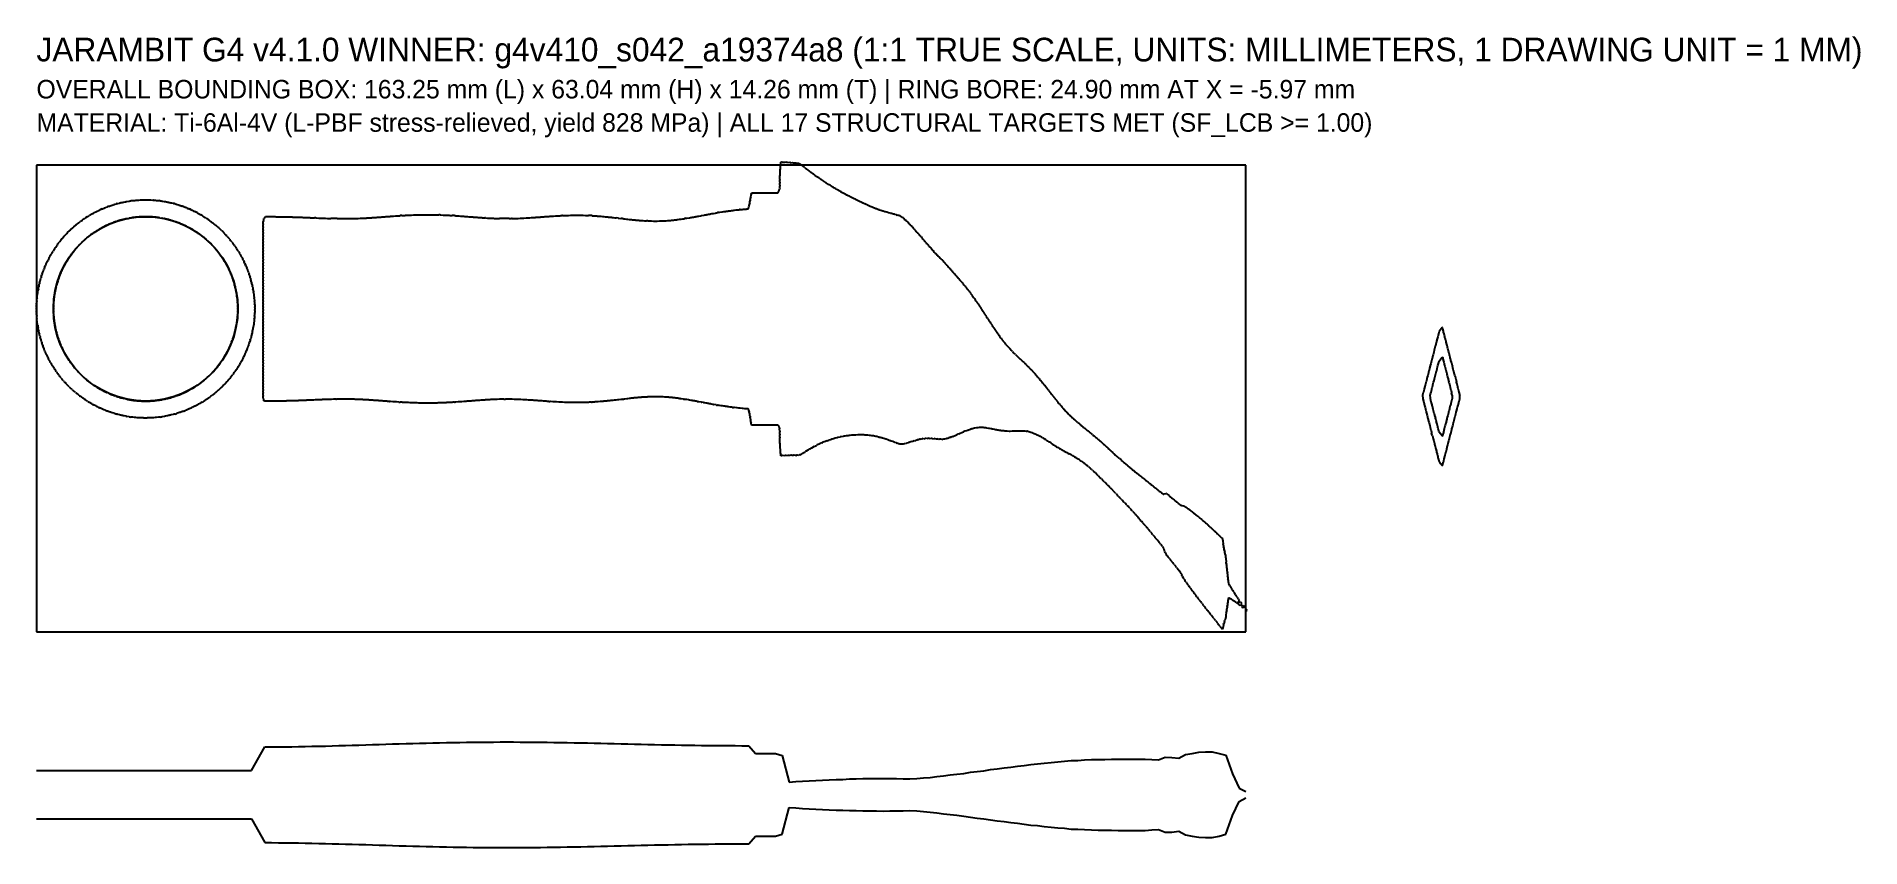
# Model space of a CAD drawing. Extents: x -21 to 226, y -73 to 37.
import ezdxf

# ---------------------------------------------------------------- set-up
doc = ezdxf.new("R2010")
doc.units = 0

msp = doc.modelspace()

# ---------------------------------------------------------------- texts
at = {"layer": 'DIMENSIONS'}
for s, height, p in [('JARAMBIT G4 v4.1.0 WINNER: g4v410_s042_a19374a8 (1:1 TRUE SCALE, UNITS: MILLIMETERS, 1 DRAWING UNIT = 1 MM)', 3.2, (-20.702, 33.427)), ('OVERALL BOUNDING BOX: 163.25 mm (L) x 63.04 mm (H) x 14.26 mm (T) | RING BORE: 24.90 mm AT X = -5.97 mm', 2.5, (-20.702, 28.427)), ('MATERIAL: Ti-6Al-4V (L-PBF stress-relieved, yield 828 MPa) | ALL 17 STRUCTURAL TARGETS MET (SF_LCB >= 1.00)', 2.5, (-20.702, 23.927))]:
    msp.add_text(s, height=height, dxfattribs=at).set_placement(p)

# ---------------------------------------------------------------- linework, layer by layer
at = {"layer": 'BLADE_SECTION_30MM'}
for p, q in [((168.1561, -4.8776), (168.1438, -4.925)), ((168.1708, -4.8206), (168.1561, -4.8776)), ((168.178, -4.7929), (168.1708, -4.8206)), ((168.2548, -4.497), (168.178, -4.7929)), ((168.2604, -4.475), (168.2548, -4.497)), ((168.2892, -4.3639), (168.2604, -4.475)), ((168.3692, -4.0551), (168.2892, -4.3639)), ((168.3713, -4.047), (168.3692, -4.0551)), ((168.3769, -4.025), (168.3713, -4.047)), ((168.4439, -3.7664), (168.3769, -4.025)), ((168.4465, -3.7565), (168.4439, -3.7664)), ((168.4879, -3.597), (168.4465, -3.7565)), ((168.4935, -3.575), (168.4879, -3.597)), ((168.5921, -3.1945), (168.4935, -3.575)), ((168.6038, -3.1492), (168.5921, -3.1945)), ((168.6044, -3.147), (168.6038, -3.1492)), ((168.6061, -3.1404), (168.6044, -3.147)), ((168.6094, -3.1274), (168.6061, -3.1404)), ((168.61, -3.125), (168.6094, -3.1274)), ((168.6213, -3.0816), (168.61, -3.125)), ((168.628, -3.0555), (168.6213, -3.0816)), ((168.9089, -2.697), (168.628, -3.0555)), ((168.9258, -2.675), (168.9089, -2.697)), ((169.0511, -2.5151), (168.9258, -2.675)), ((169.0561, -2.5087), (169.0511, -2.5151)), ((169.078, -2.4968), (169.0561, -2.5087)), ((169.1093, -2.6174), (169.078, -2.4968)), ((169.1147, -2.6383), (169.1093, -2.6174)), ((169.1157, -2.6421), (169.1147, -2.6383)), ((169.1242, -2.675), (169.1157, -2.6421)), ((169.1298, -2.697), (169.1242, -2.675)), ((169.2073, -2.9958), (169.1298, -2.697)), ((169.2104, -3.0079), (169.2073, -2.9958)), ((169.2408, -3.125), (169.2104, -3.0079)), ((169.2464, -3.147), (169.2408, -3.125)), ((169.2999, -3.3532), (169.2464, -3.147)), ((169.3081, -3.3852), (169.2999, -3.3532)), ((169.3574, -3.575), (169.3081, -3.3852)), ((169.3629, -3.597), (169.3574, -3.575)), ((169.3924, -3.7106), (169.3629, -3.597)), ((169.4273, -3.845), (169.3924, -3.7106)), ((169.4739, -4.025), (169.4273, -3.845)), ((169.4765, -4.047), (169.4739, -4.025)), ((169.4826, -4.0704), (169.4765, -4.047)), ((169.5061, -4.161), (169.4826, -4.0704)), ((169.528, -4.2342), (169.5061, -4.161)), ((169.5699, -4.3955), (169.528, -4.2342)), ((169.5776, -4.4254), (169.5699, -4.3955)), ((169.5787, -4.4297), (169.5776, -4.4254)), ((169.5905, -4.475), (169.5787, -4.4297)), ((169.5961, -4.497), (169.5905, -4.475)), ((169.6702, -4.7829), (169.5961, -4.497)), ((169.6737, -4.7963), (169.6702, -4.7829)), ((169.707, -4.925), (169.6737, -4.7963)), ((167.5554, -7.197), (167.5027, -7.4004)), ((167.561, -7.175), (167.5554, -7.197)), ((167.6515, -6.8258), (167.561, -7.175)), ((167.66, -6.793), (167.6515, -6.8258)), ((167.672, -6.747), (167.66, -6.793)), ((167.6776, -6.725), (167.672, -6.747)), ((167.7061, -6.615), (167.6776, -6.725)), ((167.7204, -6.5597), (167.7061, -6.615)), ((167.728, -6.5303), (167.7204, -6.5597)), ((167.7885, -6.297), (167.728, -6.5303)), ((167.7941, -6.275), (167.7885, -6.297)), ((167.8172, -6.1858), (167.7941, -6.275)), ((167.9018, -5.8597), (167.8172, -6.1858)), ((167.9051, -5.847), (167.9018, -5.8597)), ((167.9107, -5.825), (167.9051, -5.847)), ((167.9724, -5.5867), (167.9107, -5.825)), ((167.9746, -5.5785), (167.9724, -5.5867)), ((168.0216, -5.397), (167.9746, -5.5785)), ((168.0272, -5.375), (168.0216, -5.397)), ((168.122, -5.0095), (168.0272, -5.375)), ((168.1319, -4.9711), (168.122, -5.0095)), ((168.1382, -4.947), (168.1319, -4.9711)), ((168.1438, -4.925), (168.1382, -4.947)), ((168.4797, -7.625), (168.5747, -7.2583)), ((168.5747, -7.2583), (168.5852, -7.2178)), ((168.5852, -7.2178), (168.5906, -7.197)), ((168.5906, -7.197), (168.5962, -7.175)), ((168.5962, -7.175), (168.6061, -7.1369)), ((168.6061, -7.1369), (168.6212, -7.0786)), ((168.6212, -7.0786), (168.628, -7.0522)), ((168.628, -7.0522), (168.8672, -6.747)), ((168.8672, -6.747), (168.8841, -6.725)), ((168.8841, -6.725), (169.0499, -6.5133)), ((169.0499, -6.5133), (169.0561, -6.5054)), ((169.0561, -6.5054), (169.078, -6.4935)), ((169.078, -6.4935), (169.1188, -6.6508)), ((169.1188, -6.6508), (169.1257, -6.6774)), ((169.1257, -6.6774), (169.1267, -6.6813)), ((169.1267, -6.6813), (169.138, -6.725)), ((169.138, -6.725), (169.1436, -6.747)), ((169.1436, -6.747), (169.2183, -7.0348)), ((169.2183, -7.0348), (169.2216, -7.0477)), ((169.2216, -7.0477), (169.2546, -7.175)), ((169.2546, -7.175), (169.2602, -7.197)), ((169.2602, -7.197), (169.3108, -7.3922)), ((169.7126, -4.947), (169.707, -4.925)), ((169.7627, -5.1403), (169.7126, -4.947)), ((169.7722, -5.1767), (169.7627, -5.1403)), ((169.8236, -5.375), (169.7722, -5.1767)), ((169.8292, -5.397), (169.8236, -5.375)), ((169.8553, -5.4977), (169.8292, -5.397)), ((169.9059, -5.6928), (169.8553, -5.4977)), ((169.9401, -5.825), (169.9059, -5.6928)), ((169.9419, -5.847), (169.9401, -5.825)), ((169.9444, -5.8586), (169.9419, -5.847)), ((169.9561, -5.9018), (169.9444, -5.8586)), ((169.978, -5.9716), (169.9561, -5.9018)), ((170.0284, -6.166), (169.978, -5.9716)), ((170.0405, -6.2125), (170.0284, -6.166)), ((170.0418, -6.2175), (170.0405, -6.2125)), ((170.0567, -6.275), (170.0418, -6.2175)), ((170.0623, -6.297), (170.0567, -6.275)), ((170.1331, -6.57), (170.0623, -6.297)), ((170.1369, -6.5849), (170.1331, -6.57)), ((170.1733, -6.725), (170.1369, -6.5849)), ((170.1788, -6.747), (170.1733, -6.725)), ((170.2256, -6.9274), (170.1788, -6.747)), ((170.2365, -6.9692), (170.2256, -6.9274)), ((170.2898, -7.175), (170.2365, -6.9692)), ((170.2954, -7.197), (170.2898, -7.175)), ((170.3182, -7.2849), (170.2954, -7.197)), ((170.3182, -7.2849), (170.4061, -7.6239)), ((166.8734, -9.8296), (166.8617, -9.875)), ((166.9638, -9.481), (166.8734, -9.8296)), ((166.9726, -9.447), (166.9638, -9.481)), ((166.9782, -9.425), (166.9726, -9.447)), ((167.0293, -9.2278), (166.9782, -9.425)), ((167.0308, -9.2223), (167.0293, -9.2278)), ((167.0892, -8.997), (167.0308, -9.2223)), ((167.0948, -8.975), (167.0892, -8.997)), ((167.1808, -8.6432), (167.0948, -8.975)), ((167.1881, -8.6149), (167.1808, -8.6432)), ((167.2057, -8.547), (167.1881, -8.6149)), ((167.2113, -8.525), (167.2057, -8.547)), ((167.2561, -8.3524), (167.2113, -8.525)), ((167.27, -8.2988), (167.2561, -8.3524)), ((167.278, -8.2677), (167.27, -8.2988)), ((167.3223, -8.097), (167.278, -8.2677)), ((167.3279, -8.075), (167.3223, -8.097)), ((167.3453, -8.0077), (167.3279, -8.075)), ((167.4336, -7.6672), (167.3453, -8.0077)), ((167.4389, -7.647), (167.4336, -7.6672)), ((167.4445, -7.625), (167.4389, -7.647)), ((167.5009, -7.4072), (167.4445, -7.625)), ((167.5027, -7.4004), (167.5009, -7.4072)), ((167.8969, -9.875), (167.954, -9.6548)), ((167.954, -9.6548), (167.956, -9.6471)), ((167.956, -9.6471), (168.0078, -9.447)), ((168.0078, -9.447), (168.0134, -9.425)), ((168.0134, -9.425), (168.1043, -9.0744)), ((168.1043, -9.0744), (168.1133, -9.0398)), ((168.1133, -9.0398), (168.1244, -8.997)), ((168.1244, -8.997), (168.13, -8.975)), ((168.13, -8.975), (168.1561, -8.8743)), ((168.1561, -8.8743), (168.1708, -8.8176)), ((168.1708, -8.8176), (168.178, -8.7896)), ((168.178, -8.7896), (168.2409, -8.547)), ((168.2409, -8.547), (168.2465, -8.525)), ((168.2465, -8.525), (168.2705, -8.4325)), ((168.2705, -8.4325), (168.3549, -8.1071)), ((168.3549, -8.1071), (168.3575, -8.097)), ((168.3575, -8.097), (168.3631, -8.075)), ((168.3631, -8.075), (168.4255, -7.8344)), ((168.4255, -7.8344), (168.4279, -7.8252)), ((168.4279, -7.8252), (168.4741, -7.647)), ((168.4741, -7.647), (168.4797, -7.625)), ((169.3108, -7.3922), (169.3199, -7.4273)), ((169.3199, -7.4273), (169.3712, -7.625)), ((169.3712, -7.625), (169.3768, -7.647)), ((169.3768, -7.647), (169.4034, -7.7497)), ((169.4034, -7.7497), (169.4505, -7.9314)), ((169.4505, -7.9314), (169.4877, -8.075)), ((169.4877, -8.075), (169.4933, -8.097)), ((169.4933, -8.097), (169.4959, -8.1071)), ((169.4959, -8.1071), (169.5061, -8.1462)), ((169.5061, -8.1462), (169.528, -8.2309)), ((169.528, -8.2309), (169.578, -8.4235)), ((169.578, -8.4235), (169.5886, -8.4645)), ((169.5886, -8.4645), (169.5898, -8.469)), ((169.5898, -8.469), (169.6043, -8.525)), ((169.6043, -8.525), (169.6099, -8.547)), ((169.6099, -8.547), (169.6811, -8.8219)), ((169.6811, -8.8219), (169.6849, -8.8362)), ((169.6849, -8.8362), (169.7208, -8.975)), ((169.7208, -8.975), (169.7264, -8.997)), ((169.7264, -8.997), (169.7737, -9.1793)), ((169.7737, -9.1793), (169.7841, -9.2196)), ((169.7841, -9.2196), (169.8374, -9.425)), ((169.8374, -9.425), (169.843, -9.447)), ((169.843, -9.447), (169.8663, -9.5368)), ((169.8663, -9.5368), (169.9464, -9.8459)), ((169.9464, -9.8459), (169.9539, -9.875)), ((170.4064, -7.625), (170.4061, -7.6239)), ((170.4072, -7.6458), (170.4064, -7.625)), ((170.4076, -7.647), (170.4072, -7.6458)), ((170.4076, -7.647), (170.428, -7.709)), ((170.4808, -7.9124), (170.428, -7.709)), ((170.5034, -7.9997), (170.4808, -7.9124)), ((170.5048, -8.0052), (170.5034, -7.9997)), ((170.5229, -8.075), (170.5048, -8.0052)), ((170.5285, -8.097), (170.5229, -8.075)), ((170.596, -8.3571), (170.5285, -8.097)), ((170.6003, -8.3737), (170.596, -8.3571)), ((170.6395, -8.525), (170.6003, -8.3737)), ((170.6451, -8.547), (170.6395, -8.525)), ((170.6885, -8.7145), (170.6451, -8.547)), ((170.7012, -8.7633), (170.6885, -8.7145)), ((170.756, -8.975), (170.7012, -8.7633)), ((170.7616, -8.997), (170.756, -8.975)), ((170.7811, -9.072), (170.7616, -8.997)), ((170.7811, -9.072), (170.8561, -9.3613)), ((170.8561, -9.3613), (170.8723, -9.4239)), ((170.8723, -9.4239), (170.8726, -9.425)), ((170.8726, -9.425), (170.8726, -9.4304)), ((170.8726, -9.4304), (170.878, -9.4464)), ((170.878, -9.4464), (170.8781, -9.4464)), ((170.8781, -9.4464), (170.8782, -9.447)), ((170.8782, -9.447), (170.9663, -9.7868)), ((170.9679, -9.7931), (170.9663, -9.7868)), ((170.9892, -9.875), (170.9679, -9.7931)), ((166.4033, -11.6498), (166.3967, -11.675)), ((166.3967, -11.675), (166.3988, -11.6831)), ((166.3988, -11.6831), (166.4023, -11.697)), ((166.4023, -11.697), (166.4264, -12.0766)), ((166.4967, -11.2894), (166.4033, -11.6498)), ((166.4264, -12.0766), (166.4267, -12.0804)), ((166.4267, -12.0804), (166.4295, -12.125)), ((166.4295, -12.125), (166.4351, -12.147)), ((166.4351, -12.147), (166.5115, -12.4416)), ((166.5077, -11.247), (166.4967, -11.2894)), ((166.512, -11.225), (166.5077, -11.247)), ((166.5577, -11.0486), (166.512, -11.225)), ((166.5589, -11.0442), (166.5577, -11.0486)), ((166.623, -10.797), (166.5589, -11.0442)), ((166.6286, -10.775), (166.623, -10.797)), ((166.7099, -10.4613), (166.6286, -10.775)), ((166.7162, -10.4368), (166.7099, -10.4613)), ((166.7395, -10.347), (166.7162, -10.4368)), ((166.7451, -10.325), (166.7395, -10.347)), ((166.8061, -10.0898), (166.7451, -10.325)), ((166.8195, -10.0379), (166.8061, -10.0898)), ((166.828, -10.0051), (166.8195, -10.0379)), ((166.8561, -9.897), (166.828, -10.0051)), ((166.8617, -9.875), (166.8561, -9.897)), ((167.4319, -11.675), (167.4834, -11.4763)), ((167.4375, -11.697), (167.4319, -11.675)), ((167.4536, -11.9495), (167.4375, -11.697)), ((167.4546, -11.9654), (167.4536, -11.9495)), ((167.4647, -12.125), (167.4546, -11.9654)), ((167.4703, -12.147), (167.4647, -12.125)), ((167.5189, -12.3342), (167.4703, -12.147)), ((167.4834, -11.4763), (167.4858, -11.4673)), ((167.4858, -11.4673), (167.5429, -11.247)), ((167.5429, -11.247), (167.5472, -11.225)), ((167.5472, -11.225), (167.6336, -10.8915)), ((167.6336, -10.8915), (167.6414, -10.8617)), ((167.6414, -10.8617), (167.6582, -10.797)), ((167.6582, -10.797), (167.6638, -10.775)), ((167.6638, -10.775), (167.7061, -10.6117)), ((167.7061, -10.6117), (167.7203, -10.5567)), ((167.7203, -10.5567), (167.728, -10.527)), ((167.728, -10.527), (167.7747, -10.347)), ((167.7747, -10.347), (167.7803, -10.325)), ((167.7803, -10.325), (167.7986, -10.2544)), ((167.7986, -10.2544), (167.887, -9.9135)), ((167.887, -9.9135), (167.8913, -9.897)), ((167.8913, -9.897), (167.8969, -9.875)), ((169.9561, -9.8834), (169.9539, -9.875)), ((169.9561, -9.8834), (169.9588, -9.8942)), ((169.9588, -9.8942), (169.9595, -9.897)), ((169.978, -9.9683), (169.9595, -9.897)), ((169.978, -9.9683), (170.0322, -10.1771)), ((170.0322, -10.1771), (170.0515, -10.2516)), ((170.0515, -10.2516), (170.0528, -10.2568)), ((170.0528, -10.2568), (170.0705, -10.325)), ((170.0705, -10.325), (170.0761, -10.347)), ((170.0761, -10.347), (170.144, -10.609)), ((170.144, -10.609), (170.1482, -10.625)), ((170.1482, -10.625), (170.1871, -10.775)), ((170.1871, -10.775), (170.1927, -10.797)), ((170.1927, -10.797), (170.2366, -10.9665)), ((170.2366, -10.9665), (170.2487, -11.0133)), ((170.2487, -11.0133), (170.3036, -11.225)), ((170.3618, -12.2191), (170.2695, -12.575)), ((170.3036, -11.225), (170.3079, -11.247)), ((170.3079, -11.247), (170.3281, -11.3249)), ((170.4061, -11.6256), (170.3281, -11.3249)), ((170.3715, -12.1815), (170.3618, -12.2191)), ((170.3805, -12.147), (170.3715, -12.1815)), ((170.3861, -12.125), (170.3805, -12.147)), ((170.4013, -11.886), (170.3861, -12.125)), ((170.4061, -11.8103), (170.4013, -11.886)), ((170.4061, -11.6256), (170.4189, -11.675)), ((170.4133, -11.697), (170.4061, -11.8103)), ((170.4158, -11.6873), (170.4133, -11.697)), ((170.4186, -11.676), (170.4158, -11.6873)), ((170.4189, -11.675), (170.4186, -11.676)), ((170.9947, -9.897), (170.9892, -9.875)), ((171.0588, -10.1442), (170.9947, -9.897)), ((171.0637, -10.1628), (171.0588, -10.1442)), ((171.1057, -10.325), (171.0637, -10.1628)), ((171.1113, -10.347), (171.1057, -10.325)), ((171.1514, -10.5016), (171.1113, -10.347)), ((171.1664, -10.5595), (171.1514, -10.5016)), ((171.2223, -10.775), (171.1664, -10.5595)), ((171.2279, -10.797), (171.2223, -10.775)), ((171.244, -10.8591), (171.2279, -10.797)), ((171.3061, -11.0987), (171.244, -10.8591)), ((171.328, -11.1834), (171.3061, -11.0987)), ((171.3359, -11.2137), (171.328, -11.1834)), ((171.328, -12.4851), (171.4157, -12.147)), ((171.3366, -11.2164), (171.3359, -11.2137)), ((171.3368, -11.2171), (171.3366, -11.2164)), ((171.3388, -11.225), (171.3368, -11.2171)), ((171.3431, -11.247), (171.3388, -11.225)), ((171.4281, -11.5749), (171.3431, -11.247)), ((171.4157, -12.147), (171.4213, -12.125)), ((171.4213, -12.125), (171.4276, -12.0254)), ((171.4276, -12.0254), (171.4484, -11.699)), ((171.4296, -11.5806), (171.4281, -11.5749)), ((171.4541, -11.675), (171.4296, -11.5806)), ((171.4484, -11.699), (171.4485, -11.697)), ((171.4485, -11.697), (171.4541, -11.675)), ((166.5115, -12.4416), (166.5145, -12.4531)), ((166.5145, -12.4531), (166.5461, -12.575)), ((166.5461, -12.575), (166.5517, -12.597)), ((166.5517, -12.597), (166.604, -12.799)), ((166.604, -12.799), (166.6123, -12.8307)), ((166.6123, -12.8307), (166.6626, -13.025)), ((166.6626, -13.025), (166.6682, -13.047)), ((166.6682, -13.047), (166.6966, -13.1564)), ((166.6966, -13.1564), (166.7345, -13.3027)), ((166.7345, -13.3027), (166.7792, -13.475)), ((166.7792, -13.475), (166.7848, -13.497)), ((166.7848, -13.497), (166.7892, -13.5139)), ((166.7892, -13.5139), (166.8061, -13.5792)), ((166.8061, -13.5792), (166.828, -13.6639)), ((166.828, -13.6639), (166.8744, -13.8426)), ((166.8744, -13.8426), (166.8818, -13.8712)), ((166.8818, -13.8712), (166.8828, -13.875)), ((166.8828, -13.875), (166.8957, -13.925)), ((166.8957, -13.925), (166.9013, -13.947)), ((166.9013, -13.947), (166.9744, -14.2287)), ((166.9744, -14.2287), (166.9777, -14.2415)), ((166.9777, -14.2415), (167.0123, -14.375)), ((167.0123, -14.375), (167.0179, -14.397)), ((167.0179, -14.397), (167.0669, -14.5861)), ((167.0669, -14.5861), (167.0763, -14.6223)), ((167.0763, -14.6223), (167.1289, -14.825)), ((167.5286, -12.3718), (167.5189, -12.3342)), ((167.5813, -12.575), (167.5286, -12.3718)), ((167.5869, -12.597), (167.5813, -12.575)), ((167.6114, -12.6916), (167.5869, -12.597)), ((167.6748, -12.936), (167.6114, -12.6916)), ((167.6978, -13.025), (167.6748, -12.936)), ((167.7003, -13.047), (167.6978, -13.025)), ((167.7012, -13.0519), (167.7003, -13.047)), ((167.7061, -13.0694), (167.7012, -13.0519)), ((167.728, -13.1419), (167.7061, -13.0694)), ((167.7823, -13.3512), (167.728, -13.1419)), ((167.7966, -13.4064), (167.7823, -13.3512)), ((167.7978, -13.4111), (167.7966, -13.4064)), ((167.8144, -13.475), (167.7978, -13.4111)), ((167.82, -13.497), (167.8144, -13.475)), ((167.8892, -13.7639), (167.82, -13.497)), ((167.8931, -13.7788), (167.8892, -13.7639)), ((167.9309, -13.925), (167.8931, -13.7788)), ((167.9365, -13.947), (167.9309, -13.925)), ((167.9817, -14.1213), (167.9365, -13.947)), ((167.993, -14.1649), (167.9817, -14.1213)), ((168.0475, -14.375), (167.993, -14.1649)), ((168.0531, -14.397), (168.0475, -14.375)), ((168.0743, -14.4787), (168.0531, -14.397)), ((168.0743, -14.4787), (168.1561, -14.7943)), ((169.7404, -14.6181), (169.6868, -14.825)), ((169.7423, -14.6107), (169.7404, -14.6181)), ((169.7977, -14.397), (169.7423, -14.6107)), ((169.8033, -14.375), (169.7977, -14.397)), ((169.8912, -14.0358), (169.8033, -14.375)), ((169.8996, -14.0034), (169.8912, -14.0358)), ((169.9143, -13.947), (169.8996, -14.0034)), ((169.9199, -13.925), (169.9143, -13.947)), ((169.9561, -13.7853), (169.9199, -13.925)), ((169.9708, -13.7287), (169.9561, -13.7853)), ((169.978, -13.7006), (169.9708, -13.7287)), ((170.0308, -13.497), (169.978, -13.7006)), ((170.0364, -13.475), (170.0308, -13.497)), ((170.0569, -13.3962), (170.0364, -13.475)), ((170.1443, -13.059), (170.0569, -13.3962)), ((170.1474, -13.047), (170.1443, -13.059)), ((170.153, -13.025), (170.1474, -13.047)), ((170.2119, -12.7976), (170.153, -13.025)), ((170.2142, -12.7888), (170.2119, -12.7976)), ((170.2639, -12.597), (170.2142, -12.7888)), ((170.2695, -12.575), (170.2639, -12.597)), ((170.722, -14.825), (170.8145, -14.4678)), ((170.8145, -14.4678), (170.8248, -14.4282)), ((170.8248, -14.4282), (170.8329, -14.397)), ((170.8329, -14.397), (170.8385, -14.375)), ((170.8385, -14.375), (170.8561, -14.3072)), ((170.8561, -14.3072), (170.8716, -14.2475)), ((170.8716, -14.2475), (170.878, -14.2225)), ((170.878, -14.2225), (170.9495, -13.947)), ((170.9495, -13.947), (170.9551, -13.925)), ((170.9551, -13.925), (170.982, -13.821)), ((170.982, -13.821), (171.0648, -13.5018)), ((171.0648, -13.5018), (171.066, -13.497)), ((171.066, -13.497), (171.0716, -13.475)), ((171.0716, -13.475), (171.1364, -13.225)), ((171.1364, -13.225), (171.1394, -13.2137)), ((171.1394, -13.2137), (171.1826, -13.047)), ((171.1826, -13.047), (171.1882, -13.025)), ((171.1882, -13.025), (171.2847, -12.6528)), ((171.2847, -12.6528), (171.2967, -12.6063)), ((171.2967, -12.6063), (171.2992, -12.597)), ((171.2992, -12.597), (171.3047, -12.575)), ((171.3047, -12.575), (171.3061, -12.5698)), ((171.3061, -12.5698), (171.322, -12.5085)), ((171.322, -12.5085), (171.328, -12.4851)), ((167.1289, -14.825), (167.1345, -14.847)), ((167.1345, -14.847), (167.1595, -14.9436)), ((167.1595, -14.9436), (167.2177, -15.168)), ((167.2177, -15.168), (167.2454, -15.275)), ((167.2454, -15.275), (167.251, -15.297)), ((167.251, -15.297), (167.2521, -15.301)), ((167.2521, -15.301), (167.2561, -15.3166)), ((167.2561, -15.3166), (167.278, -15.4013)), ((167.278, -15.4013), (167.3323, -15.6107)), ((167.3323, -15.6107), (167.3447, -15.6584)), ((167.3447, -15.6584), (167.3458, -15.6627)), ((167.3458, -15.6627), (167.362, -15.725)), ((167.362, -15.725), (167.3676, -15.747)), ((167.3676, -15.747), (167.4373, -16.0158)), ((167.4373, -16.0158), (167.441, -16.0301)), ((167.441, -16.0301), (167.4785, -16.175)), ((167.4785, -16.175), (167.4841, -16.197)), ((167.4841, -16.197), (167.5298, -16.3732)), ((167.5298, -16.3732), (167.5407, -16.4151)), ((167.5407, -16.4151), (167.5951, -16.625)), ((167.5951, -16.625), (167.6007, -16.647)), ((167.6007, -16.647), (167.6224, -16.7307)), ((167.7061, -17.0536), (167.6224, -16.7307)), ((167.7061, -17.0536), (167.7116, -17.075)), ((167.7116, -17.075), (167.7117, -17.0752)), ((167.7117, -17.0752), (167.715, -17.0881)), ((167.715, -17.0881), (167.7172, -17.097)), ((167.728, -17.1386), (167.7172, -17.097)), ((167.728, -17.1386), (167.7803, -17.3403)), ((168.1641, -14.825), (168.1561, -14.7943)), ((168.1641, -14.8251), (168.1641, -14.825)), ((168.165, -14.8381), (168.1641, -14.8251)), ((168.1678, -14.847), (168.165, -14.8381)), ((168.1678, -14.847), (168.178, -14.8793)), ((168.2257, -15.0633), (168.178, -14.8793)), ((168.2595, -15.1935), (168.2257, -15.0633)), ((168.2609, -15.1989), (168.2595, -15.1935)), ((168.2806, -15.275), (168.2609, -15.1989)), ((168.2862, -15.297), (168.2806, -15.275)), ((168.3521, -15.551), (168.2862, -15.297)), ((168.3564, -15.5677), (168.3521, -15.551)), ((168.3972, -15.725), (168.3564, -15.5677)), ((168.4028, -15.747), (168.3972, -15.725)), ((168.4446, -15.9084), (168.4028, -15.747)), ((168.4579, -15.9597), (168.4446, -15.9084)), ((168.5137, -16.175), (168.4579, -15.9597)), ((168.5193, -16.197), (168.5137, -16.175)), ((168.5372, -16.2659), (168.5193, -16.197)), ((168.6061, -16.5317), (168.5372, -16.2659)), ((168.628, -16.6163), (168.6061, -16.5317)), ((168.6318, -16.6211), (168.628, -16.6163)), ((168.6318, -16.6212), (168.6318, -16.6211)), ((168.6319, -16.6213), (168.6318, -16.6212)), ((168.6348, -16.625), (168.6319, -16.6213)), ((168.6517, -16.647), (168.6348, -16.625)), ((168.8294, -16.8737), (168.6517, -16.647)), ((168.8666, -16.9212), (168.8294, -16.8737)), ((168.9871, -17.075), (168.8666, -16.9212)), ((169.004, -17.097), (168.9871, -17.075)), ((169.0269, -17.1262), (169.004, -17.097)), ((169.0561, -17.1635), (169.0269, -17.1262)), ((169.078, -17.1754), (169.0561, -17.1635)), ((169.0984, -17.097), (169.078, -17.1754)), ((169.104, -17.075), (169.0984, -17.097)), ((169.113, -17.04), (169.104, -17.075)), ((169.205, -16.6854), (169.113, -17.04)), ((169.2149, -16.647), (169.205, -16.6854)), ((169.2205, -16.625), (169.2149, -16.647)), ((169.2688, -16.4387), (169.2205, -16.625)), ((169.2704, -16.4327), (169.2688, -16.4387)), ((169.3315, -16.197), (169.2704, -16.4327)), ((169.3371, -16.175), (169.3315, -16.197)), ((169.4205, -15.8534), (169.3371, -16.175)), ((169.4277, -15.8253), (169.4205, -15.8534)), ((169.448, -15.747), (169.4277, -15.8253)), ((169.4536, -15.725), (169.448, -15.747)), ((169.5061, -15.5227), (169.4536, -15.725)), ((169.5203, -15.4678), (169.5061, -15.5227)), ((169.528, -15.438), (169.5203, -15.4678)), ((169.5646, -15.297), (169.528, -15.438)), ((169.5702, -15.275), (169.5646, -15.297)), ((169.585, -15.2181), (169.5702, -15.275)), ((169.6758, -14.8675), (169.585, -15.2181)), ((169.6812, -14.847), (169.6758, -14.8675)), ((169.6868, -14.825), (169.6812, -14.847)), ((170.0382, -17.4648), (170.1294, -17.1132)), ((170.1294, -17.1132), (170.1336, -17.097)), ((170.1336, -17.097), (170.1392, -17.075)), ((170.1392, -17.075), (170.1934, -16.8657)), ((170.1934, -16.8657), (170.1956, -16.8575)), ((170.1956, -16.8575), (170.2501, -16.647)), ((170.2501, -16.647), (170.2557, -16.625)), ((170.2557, -16.625), (170.3441, -16.2843)), ((170.3441, -16.2843), (170.3529, -16.2501)), ((170.3529, -16.2501), (170.3667, -16.197)), ((170.3667, -16.197), (170.3723, -16.175)), ((170.3723, -16.175), (170.4061, -16.0446)), ((170.4061, -16.0446), (170.4211, -15.9866)), ((170.4211, -15.9866), (170.428, -15.9599)), ((170.428, -15.9599), (170.4833, -15.747)), ((170.4833, -15.747), (170.4888, -15.725)), ((170.4888, -15.725), (170.5101, -15.6429)), ((170.5101, -15.6429), (170.5974, -15.3061)), ((170.5974, -15.3061), (170.5998, -15.297)), ((170.5998, -15.297), (170.6054, -15.275)), ((170.6054, -15.275), (170.665, -15.0453)), ((170.665, -15.0453), (170.6675, -15.0356)), ((170.6675, -15.0356), (170.7164, -14.847)), ((170.7164, -14.847), (170.722, -14.825)), ((167.7803, -17.3403), (167.8076, -17.4455)), ((167.8076, -17.4455), (167.8089, -17.4504)), ((167.8089, -17.4504), (167.8282, -17.525)), ((167.8282, -17.525), (167.8338, -17.547)), ((167.8338, -17.547), (167.9001, -17.8029)), ((167.9001, -17.8029), (167.9043, -17.8189)), ((167.9043, -17.8189), (167.9448, -17.975)), ((167.9448, -17.975), (167.9504, -17.997)), ((167.9504, -17.997), (167.9927, -18.1603)), ((167.9927, -18.1603), (168.0055, -18.2095)), ((168.0055, -18.2095), (168.0613, -18.425)), ((168.0613, -18.425), (168.0669, -18.447)), ((168.0669, -18.447), (168.0853, -18.5178)), ((168.0853, -18.5178), (168.1561, -18.791)), ((168.1561, -18.791), (168.1777, -18.8744)), ((168.1777, -18.8744), (168.1779, -18.875)), ((168.1779, -18.875), (168.1779, -18.8751)), ((168.1779, -18.8751), (168.178, -18.8757)), ((168.178, -18.8757), (168.1785, -18.8763)), ((168.1785, -18.8763), (168.1837, -18.897)), ((168.1837, -18.897), (168.2705, -19.2326)), ((168.2705, -19.2326), (168.2719, -19.2382)), ((168.2719, -19.2382), (168.2944, -19.325)), ((168.2944, -19.325), (168.3, -19.347)), ((168.3, -19.347), (168.363, -19.59)), ((168.363, -19.59), (168.3677, -19.608)), ((168.3677, -19.608), (168.411, -19.775)), ((169.4398, -19.775), (169.5061, -19.5194)), ((169.5061, -19.5194), (169.5203, -19.4647)), ((169.5203, -19.4647), (169.528, -19.4347)), ((169.528, -19.4347), (169.5508, -19.347)), ((169.5508, -19.347), (169.5564, -19.325)), ((169.5564, -19.325), (169.5663, -19.2867)), ((169.5663, -19.2867), (169.6594, -18.9276)), ((169.6594, -18.9276), (169.6674, -18.897)), ((169.6674, -18.897), (169.6729, -18.875)), ((169.6729, -18.875), (169.7219, -18.6863)), ((169.7219, -18.6863), (169.7237, -18.6794)), ((169.7237, -18.6794), (169.7839, -18.447)), ((169.7839, -18.447), (169.7895, -18.425)), ((169.7895, -18.425), (169.8733, -18.1017)), ((169.8733, -18.1017), (169.881, -18.072)), ((169.881, -18.072), (169.9005, -17.997)), ((169.9005, -17.997), (169.9061, -17.975)), ((169.9061, -17.975), (169.9561, -17.782)), ((169.9561, -17.782), (169.9707, -17.7257)), ((169.9707, -17.7257), (169.978, -17.6973)), ((169.978, -17.6973), (170.017, -17.547)), ((170.017, -17.547), (170.0226, -17.525)), ((170.0226, -17.525), (170.0382, -17.4648)), ((168.411, -19.775), (168.4166, -19.797)), ((168.4166, -19.797), (168.4556, -19.9475)), ((168.4556, -19.9475), (168.4709, -20.0064)), ((168.4709, -20.0064), (168.5275, -20.225)), ((168.5275, -20.225), (168.5331, -20.247)), ((168.5331, -20.247), (168.5482, -20.3049)), ((168.5482, -20.3049), (168.6061, -20.5284)), ((168.6061, -20.5284), (168.628, -20.6131)), ((168.628, -20.6131), (168.655, -20.6475)), ((168.655, -20.6475), (168.6552, -20.6478)), ((168.6552, -20.6478), (168.6554, -20.648)), ((168.6554, -20.648), (168.6766, -20.675)), ((168.6766, -20.675), (168.6935, -20.697)), ((168.6935, -20.697), (168.8528, -20.9003)), ((168.8528, -20.9003), (168.9256, -20.9933)), ((168.9256, -20.9933), (169.0288, -21.125)), ((169.0288, -21.125), (169.0457, -21.147)), ((169.0457, -21.147), (169.0503, -21.1528)), ((169.0503, -21.1528), (169.0561, -21.1602)), ((169.0561, -21.1602), (169.078, -21.1721)), ((169.078, -21.1721), (169.0846, -21.147)), ((169.0846, -21.147), (169.0902, -21.125)), ((169.0902, -21.125), (169.0944, -21.1086)), ((169.0944, -21.1086), (169.1814, -20.7731)), ((169.1814, -20.7731), (169.2011, -20.697)), ((169.2011, -20.697), (169.2067, -20.675)), ((169.2067, -20.675), (169.2503, -20.507)), ((169.2503, -20.507), (169.2517, -20.5013)), ((169.2517, -20.5013), (169.3177, -20.247)), ((169.3177, -20.247), (169.3233, -20.225)), ((169.3233, -20.225), (169.4024, -19.9198)), ((169.4024, -19.9198), (169.4091, -19.894)), ((169.4091, -19.894), (169.4342, -19.797)), ((169.4342, -19.797), (169.4398, -19.775))]:
    msp.add_line(p, q, dxfattribs=at)
at = {"layer": 'BOUNDING_BOX'}
for p, q in [((142.553, 19.4269), (-20.7015, 19.4269)), ((-20.7015, 19.4269), (-20.7015, -43.6157)), ((142.553, -43.6157), (142.553, 19.4269)), ((-20.7015, -43.6157), (142.553, -43.6157))]:
    msp.add_line(p, q, dxfattribs=at)
at = {"layer": 'MIDPLANE_Z0_OUTLINE'}
for p, q in [((79.7631, 19.5), (79.7914, 19.7717)), ((79.7914, 19.7717), (79.7937, 19.7937)), ((79.7937, 19.8), (79.8, 19.8546)), ((79.7937, 19.7937), (79.7937, 19.8)), ((79.8, 19.8546), (79.8301, 19.8301)), ((79.868, 19.8), (79.8301, 19.8301)), ((79.8901, 19.7822), (79.868, 19.8)), ((79.9, 19.7743), (79.8901, 19.7822)), ((80.0199, 19.8), (79.9, 19.7743)), ((80.0199, 19.8), (80.2, 19.8382)), ((80.2, 19.8382), (80.221, 19.821)), ((80.2473, 19.8), (80.221, 19.821)), ((80.2844, 19.7701), (80.2473, 19.8)), ((80.3, 19.7574), (80.2844, 19.7701)), ((80.5204, 19.8), (80.3, 19.7574)), ((80.5204, 19.8), (80.6, 19.8152)), ((80.6, 19.8152), (80.6083, 19.8083)), ((80.6188, 19.8), (80.6083, 19.8083)), ((80.6769, 19.7529), (80.6188, 19.8)), ((80.7, 19.7342), (80.6769, 19.7529)), ((80.9822, 19.7822), (80.7, 19.7342)), ((81, 19.7854), (80.9822, 19.7822)), ((81.0679, 19.7304), (81, 19.7854)), ((81.1, 19.7044), (81.0679, 19.7304)), ((81.3389, 19.7389), (81.1, 19.7044)), ((81.4, 19.7484), (81.3389, 19.7389)), ((81.4573, 19.702), (81.4, 19.7484)), ((81.5, 19.6674), (81.4573, 19.702)), ((81.8, 19.7037), (81.6896, 19.6896)), ((81.8454, 19.667), (81.8, 19.7037)), ((79.6519, 17.5), (79.6444, 17.4)), ((79.6444, 17.2556), (79.6444, 17.4)), ((79.6444, 17.2444), (79.6444, 17.2556)), ((79.6444, 17.1), (79.6444, 17.2444)), ((79.6519, 17.8), (79.6594, 17.9)), ((79.6519, 17.6519), (79.6519, 17.8)), ((79.6519, 17.5037), (79.6519, 17.6519)), ((79.6519, 17.5), (79.6519, 17.5037)), ((79.6594, 17.9), (79.6605, 17.9211)), ((79.6605, 17.9211), (79.6687, 18.0687)), ((79.6687, 18.2), (79.6767, 18.3)), ((79.6687, 18.0687), (79.6687, 18.2)), ((79.6767, 18.3), (79.6803, 18.3456)), ((79.6803, 18.3456), (79.6919, 18.4919)), ((79.6919, 18.6), (79.7005, 18.7)), ((79.6919, 18.4919), (79.6919, 18.6)), ((79.7005, 18.7), (79.7076, 18.7826)), ((79.7076, 18.7826), (79.7194, 18.9194)), ((79.7194, 19), (79.7288, 19.1)), ((79.7194, 18.9194), (79.7194, 19)), ((79.7288, 19.1), (79.7425, 19.2449)), ((79.7425, 19.2449), (79.7527, 19.3527)), ((79.7527, 19.4), (79.7631, 19.5)), ((79.7527, 19.3527), (79.7527, 19.4)), ((81.6896, 19.6896), (81.5, 19.6674)), ((81.9, 19.6229), (81.8454, 19.667)), ((82.0349, 19.6349), (81.9, 19.6229)), ((82.2, 19.6514), (82.0349, 19.6349)), ((82.2325, 19.6253), (82.2, 19.6514)), ((82.3, 19.5709), (82.2325, 19.6253)), ((82.3439, 19.5439), (82.3, 19.5709)), ((82.418, 19.5), (82.3439, 19.5439)), ((82.4908, 19.4569), (82.418, 19.5)), ((82.5866, 19.4), (82.4908, 19.4569)), ((82.595, 19.395), (82.5866, 19.4)), ((82.6, 19.3921), (82.595, 19.395)), ((82.6717, 19.3355), (82.6, 19.3921)), ((82.7, 19.3132), (82.6717, 19.3355)), ((82.8191, 19.2191), (82.7, 19.3132)), ((82.9746, 19.1), (82.8191, 19.2191)), ((82.984, 19.0928), (82.9746, 19.1)), ((83, 19.0805), (82.984, 19.0928)), ((83, 19.0805), (83.0451, 19.0451)), ((83.1, 19.0033), (83.0451, 19.0451)), ((83.1033, 19.0008), (83.1, 19.0033)), ((83.1043, 19), (83.1033, 19.0008)), ((83.2712, 18.8712), (83.1043, 19)), ((83.4, 18.7747), (83.2712, 18.8712)), ((83.4149, 18.7633), (83.4, 18.7747)), ((83.4976, 18.7), (83.4149, 18.7633)), ((83.4989, 18.6989), (83.4976, 18.7)), ((83.5, 18.6982), (83.4989, 18.6989)), ((83.5979, 18.6254), (83.5, 18.6982)), ((83.632, 18.6), (83.5979, 18.6254)), ((83.7278, 18.5278), (83.632, 18.6)), ((83.8, 18.4751), (83.7278, 18.5278)), ((83.8389, 18.4461), (83.8, 18.4751)), ((83.9, 18.4006), (83.8389, 18.4461)), ((83.9577, 18.3577), (83.9, 18.4006)), ((84.0376, 18.3), (83.9577, 18.3577)), ((84.0963, 18.2576), (84.0376, 18.3)), ((84.1761, 18.2), (84.0963, 18.2576)), ((84.1899, 18.1899), (84.1761, 18.2)), ((84.2, 18.1828), (84.1899, 18.1899)), ((84.27, 18.132), (84.2, 18.1828)), ((84.3, 18.1103), (84.27, 18.132)), ((84.4219, 18.0219), (84.3, 18.1103)), ((84.5951, 17.9), (84.4219, 18.0219)), ((84.5971, 17.8987), (84.5951, 17.9)), ((84.6, 17.8966), (84.5971, 17.8987)), ((84.6, 17.8966), (84.6562, 17.8562)), ((84.7, 17.8258), (84.6562, 17.8562)), ((84.7277, 17.8066), (84.7, 17.8258)), ((84.7371, 17.8), (84.7277, 17.8066)), ((84.8914, 17.6914), (84.7371, 17.8)), ((85, 17.6172), (84.8914, 17.6914)), ((85.0246, 17.6001), (85, 17.6172)), ((85.1, 17.5477), (85.0246, 17.6001)), ((85.1281, 17.5281), (85.1, 17.5477)), ((85.1698, 17.5), (85.1281, 17.5281)), ((85.2543, 17.4431), (85.1698, 17.5)), ((85.3182, 17.4), (85.2543, 17.4431)), ((85.3668, 17.3668), (85.3182, 17.4)), ((85.4, 17.3449), (85.3668, 17.3668)), ((85.4592, 17.305), (85.4, 17.3449)), ((85.5, 17.2775), (85.4592, 17.305)), ((85.6061, 17.2061), (85.5, 17.2775)), ((75.6462, 14.7), (75.6728, 14.8728)), ((75.6728, 14.8728), (75.6812, 14.9146)), ((75.6812, 14.9146), (75.6984, 15)), ((75.713, 15.1), (75.6984, 15)), ((75.713, 15.1), (75.7492, 15.3492)), ((75.7492, 15.3492), (75.7518, 15.3627)), ((75.7518, 15.3627), (75.7589, 15.4)), ((75.7727, 15.5), (75.7589, 15.4)), ((75.7727, 15.5), (75.8, 15.6982)), ((75.8, 15.6982), (75.9, 15.6982)), ((75.9, 15.6982), (76.0982, 15.6982)), ((76.0982, 15.6982), (76.1367, 15.6982)), ((76.1367, 15.6982), (76.2, 15.6982)), ((76.2, 15.6982), (76.3, 15.6982)), ((76.3, 15.6982), (76.4982, 15.6982)), ((76.4982, 15.6982), (76.5367, 15.6982)), ((76.5367, 15.6982), (76.6, 15.6982)), ((76.6, 15.6982), (76.7, 15.6982)), ((76.7, 15.6982), (76.8982, 15.6982)), ((76.8982, 15.6982), (76.9367, 15.6982)), ((76.9367, 15.6982), (77, 15.6982)), ((77, 15.6982), (77.1, 15.6982)), ((77.1, 15.6982), (77.2982, 15.6982)), ((77.2982, 15.6982), (77.3367, 15.6982)), ((77.3367, 15.6982), (77.4, 15.6982)), ((77.4, 15.6982), (77.5, 15.6982)), ((77.5, 15.6982), (77.6982, 15.6982)), ((77.6982, 15.6982), (77.7367, 15.6982)), ((77.7367, 15.6982), (77.8, 15.6982)), ((77.8, 15.6982), (77.9, 15.6982)), ((77.9, 15.6982), (78.0982, 15.6982)), ((78.0982, 15.6982), (78.1367, 15.6982)), ((78.1367, 15.6982), (78.2, 15.6982)), ((78.2, 15.6982), (78.3, 15.6982)), ((78.3, 15.6982), (78.4982, 15.6982)), ((78.4982, 15.6982), (78.5367, 15.6982)), ((78.5367, 15.6982), (78.6, 15.6982)), ((78.6, 15.6982), (78.7, 15.6982)), ((78.7, 15.6982), (78.8982, 15.6982)), ((78.8982, 15.6982), (78.9367, 15.6982)), ((78.9367, 15.6982), (79, 15.6982)), ((79, 15.6982), (79.1, 15.6982)), ((79.1, 15.6982), (79.2982, 15.6982)), ((79.2982, 15.6982), (79.3367, 15.6982)), ((79.3367, 15.6982), (79.4, 15.6982)), ((79.4, 15.6982), (79.4226, 15.7274)), ((79.4226, 15.7274), (79.4786, 15.8)), ((79.4786, 15.8), (79.4798, 15.8074)), ((79.4798, 15.8074), (79.4939, 15.8939)), ((79.4939, 15.8939), (79.4968, 15.9)), ((79.4968, 15.9), (79.5, 15.9066)), ((79.5, 15.9066), (79.5346, 15.9984)), ((79.5346, 15.9984), (79.6107, 16.2)), ((79.6186, 16.3), (79.6107, 16.2)), ((79.6186, 16.4186), (79.6212, 16.4625)), ((79.6186, 16.3), (79.6186, 16.4186)), ((79.6212, 16.4625), (79.6294, 16.6)), ((79.6369, 16.7), (79.6294, 16.6)), ((79.6444, 17.1), (79.6369, 17)), ((79.6369, 16.8631), (79.6369, 17)), ((79.6369, 16.8369), (79.6369, 16.8631)), ((79.6369, 16.7), (79.6369, 16.8369)), ((85.7688, 17.1), (85.6061, 17.2061)), ((85.7815, 17.0917), (85.7688, 17.1)), ((85.8, 17.0797), (85.7815, 17.0917)), ((85.8, 17.0797), (85.8479, 17.0479)), ((85.9, 17.0144), (85.8479, 17.0479)), ((85.9164, 17.0039), (85.9, 17.0144)), ((85.9224, 17), (85.9164, 17.0039)), ((86.0906, 16.8906), (85.9224, 17)), ((86.2, 16.8216), (86.0906, 16.8906)), ((86.2259, 16.8051), (86.2, 16.8216)), ((86.3, 16.7576), (86.2259, 16.8051)), ((86.3351, 16.7351), (86.3, 16.7576)), ((86.3917, 16.7), (86.3351, 16.7351)), ((86.4731, 16.6495), (86.3917, 16.7)), ((86.5531, 16.6), (86.4731, 16.6495)), ((86.5819, 16.5819), (86.5531, 16.6)), ((86.6, 16.5709), (86.5819, 16.5819)), ((86.6684, 16.529), (86.6, 16.5709)), ((86.7, 16.5096), (86.6684, 16.529)), ((86.8299, 16.4299), (86.7, 16.5096)), ((87, 16.3294), (86.8299, 16.4299)), ((87.0056, 16.3261), (87, 16.3294)), ((87.0487, 16.3), (87.0056, 16.3261)), ((87.0806, 16.2806), (87.0487, 16.3)), ((87.1, 16.2693), (87.0806, 16.2806)), ((87.1823, 16.2212), (87.1, 16.2693)), ((87.2187, 16.2), (87.1823, 16.2212)), ((87.3326, 16.1326), (87.2187, 16.2)), ((87.4, 16.0941), (87.3326, 16.1326)), ((87.4454, 16.0677), (87.4, 16.0941)), ((87.5, 16.036), (87.4454, 16.0677)), ((87.586, 15.986), (87.5, 16.036)), ((87.7393, 15.9), (87.586, 15.986)), ((87.7659, 15.8851), (87.7393, 15.9)), ((87.8, 15.866), (87.7659, 15.8851)), ((87.8, 15.866), (87.842, 15.842)), ((87.9, 15.81), (87.842, 15.842)), ((87.9127, 15.803), (87.9, 15.81)), ((87.9181, 15.8), (87.9127, 15.803)), ((88.099, 15.699), (87.9181, 15.8)), ((88.2, 15.6447), (88.099, 15.699)), ((88.232, 15.6271), (88.2, 15.6447)), ((88.3, 15.5897), (88.232, 15.6271)), ((88.3579, 15.5579), (88.3, 15.5897)), ((88.4671, 15.5), (88.3579, 15.5579)), ((88.5256, 15.469), (88.4671, 15.5)), ((88.6, 15.4296), (88.5256, 15.469)), ((88.6, 15.4296), (88.6191, 15.4191)), ((88.6557, 15.4), (88.6191, 15.4191)), ((88.691, 15.3813), (88.6557, 15.4)), ((88.7, 15.3765), (88.691, 15.3813)), ((88.8806, 15.2806), (88.7, 15.3765)), ((89, 15.2197), (88.8806, 15.2806)), ((89.0256, 15.2062), (89, 15.2197)), ((89.1, 15.167), (89.0256, 15.2062)), ((89.1439, 15.1439), (89.1, 15.167)), ((89.2306, 15.1), (89.1439, 15.1439)), ((89.3063, 15.0617), (89.2306, 15.1)), ((89.4, 15.0142), (89.3063, 15.0617)), ((89.4, 15.0142), (89.4093, 15.0093)), ((89.4278, 15), (89.4093, 15.0093)), ((89.4859, 14.9703), (89.4278, 15)), ((89.5, 14.9631), (89.4859, 14.9703)), ((89.6741, 14.8741), (89.5, 14.9631)), ((89.8, 14.8123), (89.6741, 14.8741)), ((89.8238, 14.8004), (89.8, 14.8123)), ((89.9, 14.762), (89.8238, 14.8004)), ((-14.076, 12.3), (-14.0214, 12.3355)), ((-14.0214, 12.3355), (-13.8, 12.4795)), ((-13.8, 12.4795), (-13.7508, 12.5096)), ((-13.7508, 12.5096), (-13.7, 12.5408)), ((-13.7, 12.5408), (-13.6034, 12.6)), ((-13.4365, 12.7), (-13.6034, 12.6)), ((-13.4365, 12.7), (-13.4, 12.7218)), ((-13.4, 12.7218), (-13.3, 12.7781)), ((-13.3, 12.7781), (-13.1217, 12.8783)), ((-13.1217, 12.8783), (-13.0867, 12.8982)), ((-13.0867, 12.8982), (-13, 12.9474)), ((-13, 12.9474), (-12.9752, 12.9606)), ((-12.9752, 12.9606), (-12.9009, 13)), ((-12.9009, 13), (-12.9, 13.0005)), ((-12.9, 13.0005), (-12.896, 13.0026)), ((-12.896, 13.0026), (-12.7089, 13.1)), ((-12.7089, 13.1), (-12.6, 13.1567)), ((-12.6, 13.1567), (-12.5, 13.2051)), ((-12.5, 13.2051), (-12.2962, 13.3038)), ((-12.2962, 13.3038), (-12.2688, 13.3173)), ((-12.2688, 13.3173), (-12.2, 13.351)), ((-12.2, 13.351), (-12.173, 13.3633)), ((-12.173, 13.3633), (-12.1, 13.3964)), ((-12.1, 13.3964), (-12.0921, 13.4)), ((-11.8682, 13.5), (-12.0921, 13.4)), ((-11.8682, 13.5), (-11.8, 13.5305)), ((-11.8, 13.5305), (-11.7, 13.5716)), ((-11.7, 13.5716), (-11.5785, 13.6215)), ((-11.5785, 13.6215), (-11.5182, 13.6467)), ((-11.5182, 13.6467), (-11.4, 13.696)), ((-11.4, 13.696), (-11.3319, 13.722)), ((-11.3319, 13.722), (-11.3, 13.7342)), ((-11.3, 13.7342), (-11.1276, 13.8)), ((-11.0295, 13.8369), (-11.1276, 13.8)), ((-11, 13.8481), (-11.0295, 13.8369)), ((-11, 13.8481), (-10.9892, 13.8518)), ((-10.9892, 13.8518), (-10.9269, 13.8731)), ((-10.9269, 13.8731), (-10.9, 13.8825)), ((-10.9, 13.8825), (-10.8496, 13.9)), ((-10.8496, 13.9), (-10.752, 13.934)), ((-10.752, 13.934), (-10.6, 13.9869)), ((-10.6, 13.9869), (-10.5, 14.0183)), ((-10.5, 14.0183), (-10.3276, 14.0724)), ((-10.3276, 14.0724), (-10.2869, 14.0854)), ((-10.2869, 14.0854), (-10.2, 14.1132)), ((-10.2, 14.1132), (-10.1239, 14.1349)), ((-10.1239, 14.1349), (-10.1, 14.1417)), ((-10.1, 14.1417), (-9.8957, 14.2)), ((-9.8252, 14.2199), (-9.8957, 14.2)), ((-9.8, 14.2271), (-9.8252, 14.2199)), ((-9.8, 14.2271), (-9.7929, 14.2288)), ((-9.7929, 14.2288), (-9.7639, 14.2361)), ((-9.7639, 14.2361), (-9.7, 14.2524)), ((-9.7, 14.2524), (-9.513, 14.3)), ((-9.513, 14.3), (-9.4814, 14.3081)), ((-9.4814, 14.3081), (-9.4, 14.3288)), ((-9.4, 14.3288), (-9.3, 14.351)), ((-9.3, 14.351), (-9.2344, 14.3656)), ((-9.2344, 14.3656), (-9.1273, 14.3899)), ((-9.1273, 14.3899), (-9, 14.4188)), ((-9, 14.4188), (-8.9, 14.4382)), ((-8.9, 14.4382), (-8.7284, 14.4716)), ((-8.7284, 14.4716), (-8.6852, 14.4802)), ((-8.6852, 14.4802), (-8.6, 14.4972)), ((-8.6, 14.4972), (-8.5, 14.5139)), ((-8.5, 14.5139), (-8.2432, 14.5568)), ((-8.2432, 14.5568), (-8.2314, 14.5588)), ((-8.2314, 14.5588), (-8.2, 14.5642)), ((-8.2, 14.5642), (-8.1358, 14.5731)), ((-8.1358, 14.5731), (-8.1, 14.5781)), ((-8.1, 14.5781), (-7.9431, 14.6)), ((-7.8484, 14.6132), (-7.9431, 14.6)), ((-7.8, 14.6199), (-7.8484, 14.6132)), ((-7.8, 12.3143), (-7.8429, 12.3072)), ((-7.8, 14.6199), (-7.7953, 14.6204)), ((-7.7, 12.3273), (-7.8, 12.3143)), ((-7.7953, 14.6204), (-7.7777, 14.6223)), ((-7.7777, 14.6223), (-7.7, 14.631)), ((-7.7, 14.631), (-7.4, 14.6645)), ((-7.6686, 12.3314), (-7.7, 12.3273)), ((-7.508, 12.3528), (-7.6686, 12.3314)), ((-7.4, 12.3673), (-7.508, 12.3528)), ((-7.4, 14.6645), (-7.3926, 14.6651)), ((-7.3, 12.3771), (-7.4, 12.3673)), ((-7.3926, 14.6651), (-7.3297, 14.6703)), ((-7.3297, 14.6703), (-7.3, 14.6728)), ((-7.3, 14.6728), (-7, 14.6981)), ((-7.2146, 12.3854), (-7.3, 12.3771)), ((-7.1109, 12.3959), (-7.2146, 12.3854)), ((-7, 12.4071), (-7.1109, 12.3959)), ((-7, 14.6981), (-6.9993, 14.6981)), ((-6.9, 12.4137), (-7, 12.4071)), ((-6.9993, 14.6981), (-6.9654, 14.7)), ((-6.9654, 14.7), (-6.9, 14.7036)), ((-6.9, 14.7036), (-6.8962, 14.7038)), ((-6.7782, 12.4218), (-6.9, 12.4137)), ((-6.8962, 14.7038), (-6.6508, 14.7178)), ((-6.702, 12.4269), (-6.7782, 12.4218)), ((-6.6, 12.4339), (-6.702, 12.4269)), ((-6.6508, 14.7178), (-6.6, 14.7207)), ((-6.6, 14.7207), (-6.5, 14.7236)), ((-6.5, 12.4373), (-6.6, 12.4339)), ((-6.5, 14.7236), (-6.4757, 14.7243)), ((-6.3578, 12.4422), (-6.5, 12.4373)), ((-6.4757, 14.7243), (-6.2676, 14.7305)), ((-6.2941, 12.4445), (-6.3578, 12.4422)), ((-6.2, 12.4478), (-6.2941, 12.4445)), ((-6.2676, 14.7305), (-6.2, 14.7325)), ((-6.2, 14.7325), (-6.1, 14.7327)), ((-6.1, 12.4481), (-6.2, 12.4478)), ((-6.1, 14.7327), (-6.0672, 14.7328)), ((-5.9515, 12.4485), (-6.1, 12.4481)), ((-6.0672, 14.7328), (-5.8669, 14.7332)), ((-5.8906, 12.4486), (-5.9515, 12.4485)), ((-5.8, 12.4489), (-5.8906, 12.4486)), ((-5.8669, 14.7332), (-5.8, 14.7334)), ((-5.8, 14.7334), (-5.7, 14.7309)), ((-5.7, 12.446), (-5.8, 12.4489)), ((-5.7, 14.7309), (-5.6698, 14.7302)), ((-5.5582, 12.4418), (-5.7, 12.446)), ((-5.6698, 14.7302), (-5.4512, 14.7247)), ((-5.4914, 12.4398), (-5.5582, 12.4418)), ((-5.4, 12.4371), (-5.4914, 12.4398)), ((-5.4512, 14.7247), (-5.4, 14.7234)), ((-5.4, 14.7234), (-5.3, 14.7183)), ((-5.3, 12.431), (-5.4, 12.4371)), ((-5.3, 14.7183), (-5.2826, 14.7174)), ((-5.1765, 12.4235), (-5.3, 12.431)), ((-5.2826, 14.7174), (-5.007, 14.7029)), ((-5.0934, 12.4182), (-5.1765, 12.4235)), ((-5, 12.4124), (-5.0934, 12.4182)), ((-5.007, 14.7029), (-5, 14.7025)), ((-5, 14.7025), (-4.9674, 14.7)), ((-4.9, 12.4031), (-5, 12.4124)), ((-4.9049, 14.6951), (-4.9674, 14.7)), ((-4.9049, 14.6951), (-4.9, 14.6948)), ((-4.9, 14.6948), (-4.6, 14.6707)), ((-4.8056, 12.3944), (-4.9, 12.4031)), ((-4.6879, 12.3831), (-4.8056, 12.3944)), ((-4.6, 12.3747), (-4.6879, 12.3831)), ((-4.6, 14.6707), (-4.5943, 14.6702)), ((-4.5, 12.3623), (-4.6, 12.3747)), ((-4.5943, 14.6702), (-4.5359, 14.6641)), ((-4.5359, 14.6641), (-4.5, 14.6602)), ((-4.5, 14.6602), (-4.2, 14.628)), ((-4.4446, 12.3554), (-4.5, 12.3623)), ((-4.2472, 12.33), (-4.4446, 12.3554)), ((-4.2, 12.3239), (-4.2472, 12.33)), ((-4.2, 14.628), (-4.1952, 14.6273)), ((-4.1, 12.3083), (-4.2, 12.3239)), ((-4.1952, 14.6273), (-4.1753, 14.6247)), ((-4.1, 14.6146), (-4.1753, 14.6247)), ((-3.9921, 14.6), (-4.1, 14.6146)), ((-3.9921, 14.6), (-3.9042, 14.5882)), ((-3.9042, 14.5882), (-3.8228, 14.5772)), ((-3.8228, 14.5772), (-3.8167, 14.5764)), ((-3.8167, 14.5764), (-3.8, 14.5741)), ((-3.8, 14.5741), (-3.7, 14.5579)), ((-3.7, 14.5579), (-3.478, 14.522)), ((-3.478, 14.522), (-3.4528, 14.5177)), ((-3.4528, 14.5177), (-3.4, 14.5089)), ((-3.4, 14.5089), (-3.3, 14.49)), ((-3.3, 14.49), (-3.1402, 14.4598)), ((-3.1402, 14.4598), (-3.0799, 14.448)), ((-3.0799, 14.448), (-3, 14.4324)), ((-3, 14.4324), (-2.9, 14.4108)), ((-2.9, 14.4108), (-2.8089, 14.3911)), ((-2.8089, 14.3911), (-2.6642, 14.3587)), ((-2.6642, 14.3587), (-2.6, 14.3443)), ((-2.6, 14.3443), (-2.5, 14.32)), ((-2.5, 14.32), (-2.4839, 14.3161)), ((-2.4839, 14.3161), (-2.4202, 14.3)), ((-2.2, 14.2446), (-2.4202, 14.3)), ((-2.2, 14.2446), (-2.1945, 14.2431)), ((-2.1945, 14.2431), (-2.1649, 14.2351)), ((-2.1, 14.2169), (-2.1649, 14.2351)), ((-2.0398, 14.2), (-2.1, 14.2169)), ((-2.0398, 14.2), (-1.9693, 14.1804)), ((-1.9693, 14.1804), (-1.8523, 14.1477)), ((-1.8523, 14.1477), (-1.8365, 14.1432)), ((-1.8365, 14.1432), (-1.8, 14.1327)), ((-1.8, 14.1327), (-1.7, 14.102)), ((-1.7, 14.102), (-1.5454, 14.0546)), ((-1.5454, 14.0546), (-1.4756, 14.0325)), ((-1.4756, 14.0325), (-1.4, 14.0085)), ((-1.4, 14.0085), (-1.3, 13.975)), ((-1.3, 13.975), (-1.2438, 13.9562)), ((-1.2438, 13.9562), (-1.0816, 13.9)), ((-1, 13.8717), (-1.0816, 13.9)), ((-1, 13.8717), (-0.9955, 13.8701)), ((-0.9955, 13.8701), (-0.9474, 13.8526)), ((-0.9, 13.8348), (-0.9474, 13.8526)), ((-0.8072, 13.8), (-0.9, 13.8348)), ((-0.8072, 13.8), (-0.7346, 13.7729)), ((-0.7346, 13.7729), (-0.6563, 13.7437)), ((-0.6563, 13.7437), (-0.6388, 13.7369)), ((-0.6388, 13.7369), (-0.6, 13.7219)), ((-0.6, 13.7219), (-0.5, 13.6817)), ((-0.5, 13.6817), (-0.3704, 13.6296)), ((-0.3704, 13.6296), (-0.2629, 13.5848)), ((-0.2629, 13.5848), (-0.2, 13.5585)), ((-0.2, 13.5585), (-0.1, 13.5154)), ((-0.1, 13.5154), (-0.0892, 13.5108)), ((-0.0892, 13.5108), (-0.0651, 13.5)), ((0.1588, 13.4), (-0.0651, 13.5)), ((0.1588, 13.4), (0.1794, 13.3909)), ((0.1794, 13.3909), (0.1873, 13.3873)), ((0.1873, 13.3873), (0.1907, 13.3858)), ((0.1907, 13.3858), (0.2, 13.3815)), ((0.2, 13.3815), (0.3, 13.3341)), ((0.3, 13.3341), (0.4589, 13.2589)), ((0.4589, 13.2589), (0.5333, 13.2223)), ((0.5333, 13.2223), (0.6, 13.1895)), ((0.6, 13.1895), (0.7, 13.1392)), ((0.7, 13.1392), (0.7261, 13.1261)), ((0.7261, 13.1261), (0.776, 13.1)), ((0.9676, 13), (0.776, 13.1)), ((0.9676, 13), (0.9831, 12.9919)), ((0.9831, 12.9919), (0.9889, 12.9889)), ((0.9889, 12.9889), (0.9918, 12.9874)), ((0.9918, 12.9874), (1, 12.9829)), ((1, 12.9829), (1.1, 12.928)), ((1.1, 12.928), (1.2471, 12.8471)), ((1.2471, 12.8471), (1.3427, 12.7926)), ((1.3427, 12.7926), (1.4, 12.7599)), ((1.4, 12.7599), (1.5, 12.7019)), ((1.5, 12.7019), (1.5012, 12.7012)), ((1.5012, 12.7012), (1.5031, 12.7)), ((1.6692, 12.6), (1.5031, 12.7)), ((1.6692, 12.6), (1.7206, 12.5692)), ((1.7206, 12.5692), (1.751, 12.551)), ((1.751, 12.551), (1.7663, 12.5415)), ((1.7663, 12.5415), (1.8, 12.5205)), ((1.8, 12.5205), (1.9, 12.4575)), ((1.9, 12.4575), (1.9966, 12.3966)), ((1.9966, 12.3966), (2.1441, 12.3)), ((10.0556, 12.3), (10.2, 12.4674)), ((10.2, 12.4674), (10.3, 12.4671)), ((10.3, 12.4671), (10.4668, 12.4668)), ((10.4668, 12.4668), (10.5195, 12.4667)), ((10.5195, 12.4667), (10.6, 12.4665)), ((10.6, 12.4665), (10.7, 12.466)), ((10.7, 12.466), (10.8652, 12.4652)), ((10.8652, 12.4652), (10.9189, 12.465)), ((10.9189, 12.465), (11, 12.4646)), ((11, 12.4646), (11.1, 12.4639)), ((11.1, 12.4639), (11.2626, 12.4626)), ((11.2626, 12.4626), (11.3179, 12.4623)), ((11.3179, 12.4623), (11.4, 12.4617)), ((11.4, 12.4617), (11.5, 12.4606)), ((11.5, 12.4606), (11.6589, 12.4589)), ((11.6589, 12.4589), (11.7165, 12.4584)), ((11.7165, 12.4584), (11.8, 12.4576)), ((11.8, 12.4576), (11.9, 12.4562)), ((11.9, 12.4562), (12.0541, 12.4541)), ((12.0541, 12.4541), (12.1147, 12.4533)), ((12.1147, 12.4533), (12.2, 12.4522)), ((12.2, 12.4522), (12.3, 12.4505)), ((12.3, 12.4505), (12.4479, 12.4479)), ((12.4479, 12.4479), (12.5126, 12.4469)), ((12.5126, 12.4469), (12.6, 12.4455)), ((12.6, 12.4455), (12.7, 12.4434)), ((12.7, 12.4434), (12.8405, 12.4405)), ((12.8405, 12.4405), (12.9105, 12.4392)), ((12.9105, 12.4392), (13, 12.4374)), ((13, 12.4374), (13.1, 12.435)), ((13.1, 12.435), (13.2318, 12.4318)), ((13.2318, 12.4318), (13.3084, 12.43)), ((13.3084, 12.43), (13.4, 12.4279)), ((13.4, 12.4279), (13.5, 12.4252)), ((13.5, 12.4252), (13.6217, 12.4217)), ((13.6217, 12.4217), (13.7066, 12.4195)), ((13.7066, 12.4195), (13.8, 12.4171)), ((13.8, 12.4171), (13.9, 12.4139)), ((13.9, 12.4139), (14.0105, 12.4105)), ((14.0105, 12.4105), (14.1058, 12.4076)), ((14.1058, 12.4076), (14.2, 12.4049)), ((14.2, 12.4049), (14.3, 12.4014)), ((14.3, 12.4014), (14.398, 12.398)), ((14.398, 12.398), (14.5063, 12.3944)), ((14.5063, 12.3944), (14.6, 12.3914)), ((14.6, 12.3914), (14.7, 12.3876)), ((14.7, 12.3876), (14.7844, 12.3844)), ((14.7844, 12.3844), (14.9091, 12.3799)), ((14.9091, 12.3799), (15, 12.3767)), ((15, 12.3767), (15.1, 12.3727)), ((15.1, 12.3727), (15.1698, 12.3698)), ((15.1698, 12.3698), (15.3153, 12.3643)), ((15.3153, 12.3643), (15.4, 12.361)), ((15.4, 12.361), (15.5, 12.3568)), ((15.5, 12.3568), (15.5544, 12.3544)), ((15.5544, 12.3544), (15.7266, 12.3475)), ((15.7266, 12.3475), (15.8, 12.3446)), ((15.8, 12.3446), (15.9, 12.3401)), ((15.9, 12.3401), (15.9384, 12.3384)), ((15.9384, 12.3384), (16.1454, 12.3298)), ((16.1454, 12.3298), (16.2, 12.3275)), ((16.2, 12.3275), (16.3, 12.323)), ((16.3, 12.323), (16.322, 12.322)), ((16.322, 12.322), (16.5754, 12.3111)), ((16.5754, 12.3111), (16.6, 12.3101)), ((24.3098, 12.3098), (24.5375, 12.3245)), ((24.5375, 12.3245), (24.6, 12.3285)), ((24.6, 12.3285), (24.7, 12.3354)), ((24.7, 12.3354), (24.738, 12.338)), ((24.738, 12.338), (24.9086, 12.3497)), ((24.9086, 12.3497), (25, 12.3559)), ((25, 12.3559), (25.1, 12.3631)), ((25.1, 12.3631), (25.168, 12.368)), ((25.168, 12.368), (25.2965, 12.3772)), ((25.2965, 12.3772), (25.4, 12.3846)), ((25.4, 12.3846), (25.5, 12.392)), ((25.5, 12.392), (25.5994, 12.3994)), ((25.5994, 12.3994), (25.6959, 12.4065)), ((25.6959, 12.4065), (25.8, 12.4141)), ((25.8, 12.4141), (25.9, 12.4217)), ((25.9, 12.4217), (26.0315, 12.4315)), ((26.0315, 12.4315), (26.1033, 12.4369)), ((26.1033, 12.4369), (26.2, 12.4441)), ((26.2, 12.4441), (26.3, 12.4517)), ((26.3, 12.4517), (26.464, 12.464)), ((26.464, 12.464), (26.5162, 12.4679)), ((26.5162, 12.4679), (26.6, 12.4742)), ((26.6, 12.4742), (26.7, 12.4816)), ((26.7, 12.4816), (26.8962, 12.4962)), ((26.8962, 12.4962), (26.9329, 12.4989)), ((26.9329, 12.4989), (27, 12.5039)), ((27, 12.5039), (27.1, 12.5112)), ((27.1, 12.5112), (27.3277, 12.5277)), ((27.3277, 12.5277), (27.3518, 12.5294)), ((27.3518, 12.5294), (27.4, 12.5329)), ((27.4, 12.5329), (27.5, 12.5399)), ((27.5, 12.5399), (27.7579, 12.5579)), ((27.7579, 12.5579), (27.7719, 12.5589)), ((27.7719, 12.5589), (27.8, 12.5608)), ((27.8, 12.5608), (27.9, 12.5675)), ((27.9, 12.5675), (28.1865, 12.5865)), ((28.1865, 12.5865), (28.1921, 12.5868)), ((28.1921, 12.5868), (28.2, 12.5874)), ((28.2, 12.5874), (28.2831, 12.5925)), ((28.2831, 12.5925), (28.3, 12.5936)), ((28.3, 12.5936), (28.4038, 12.6)), ((28.5622, 12.6098), (28.4038, 12.6)), ((28.6, 12.6122), (28.5622, 12.6098)), ((28.6, 12.6122), (28.601, 12.6122)), ((28.601, 12.6122), (28.6129, 12.6129)), ((28.6129, 12.6129), (28.7, 12.6179)), ((28.7, 12.6179), (29, 12.635)), ((29, 12.635), (29.005, 12.6353)), ((29.005, 12.6353), (29.0369, 12.6369)), ((29.0369, 12.6369), (29.1, 12.6402)), ((29.1, 12.6402), (29.4, 12.6556)), ((29.4, 12.6556), (29.4063, 12.6559)), ((29.4063, 12.6559), (29.4583, 12.6583)), ((29.4583, 12.6583), (29.5, 12.6602)), ((29.5, 12.6602), (29.8, 12.6738)), ((29.8, 12.6738), (29.8054, 12.674)), ((29.8054, 12.674), (29.8767, 12.6767)), ((29.8767, 12.6767), (29.9, 12.6777)), ((29.9, 12.6777), (30.2, 12.6893)), ((30.2, 12.6893), (30.2028, 12.6894)), ((30.2028, 12.6894), (30.2922, 12.6922)), ((30.2922, 12.6922), (30.3, 12.6925)), ((30.3, 12.6925), (30.5348, 12.7)), ((30.5348, 12.7), (30.5939, 12.7019)), ((30.5939, 12.7019), (30.6, 12.7021)), ((30.6, 12.7021), (30.7, 12.7045)), ((30.7, 12.7045), (30.7046, 12.7046)), ((30.7046, 12.7046), (30.9695, 12.7112)), ((30.9695, 12.7112), (31, 12.7119)), ((31, 12.7119), (31.1, 12.7136)), ((31.1, 12.7136), (31.1138, 12.7138)), ((31.1138, 12.7138), (31.3561, 12.718)), ((31.3561, 12.718), (31.4, 12.7188)), ((31.4, 12.7188), (31.5, 12.7197)), ((31.5, 12.7197), (31.5198, 12.7198)), ((31.5198, 12.7198), (31.7499, 12.7221)), ((31.7499, 12.7221), (31.8, 12.7226)), ((31.8, 12.7226), (31.9, 12.7227)), ((31.9, 12.7227), (31.9227, 12.7227)), ((31.9227, 12.7227), (32.1492, 12.7232)), ((32.1492, 12.7232), (32.2, 12.7233)), ((32.2, 12.7233), (32.3, 12.7225)), ((32.3, 12.7225), (32.3224, 12.7224)), ((32.3224, 12.7224), (32.5536, 12.7211)), ((32.5536, 12.7211), (32.6, 12.7208)), ((32.6, 12.7208), (32.7, 12.7193)), ((32.7, 12.7193), (32.719, 12.719)), ((32.719, 12.719), (32.9639, 12.7157)), ((32.9639, 12.7157), (33, 12.7153)), ((33, 12.7153), (33.1, 12.7129)), ((33.1, 12.7129), (33.1127, 12.7127)), ((33.1127, 12.7127), (33.3828, 12.707)), ((33.3828, 12.707), (33.4, 12.7066)), ((33.4, 12.7066), (33.5, 12.7035)), ((33.5, 12.7035), (33.5034, 12.7034)), ((33.5034, 12.7034), (33.6225, 12.7)), ((33.8, 12.6949), (33.6225, 12.7)), ((33.8, 12.6949), (33.8014, 12.6949)), ((33.8014, 12.6949), (33.8914, 12.6914)), ((33.8914, 12.6914), (33.9, 12.6911)), ((33.9, 12.6911), (34.2, 12.6803)), ((34.2, 12.6803), (34.2042, 12.6801)), ((34.2042, 12.6801), (34.2768, 12.6768)), ((34.2768, 12.6768), (34.3, 12.6758)), ((34.3, 12.6758), (34.6, 12.6628)), ((34.6, 12.6628), (34.6056, 12.6625)), ((34.6056, 12.6625), (34.6597, 12.6597)), ((34.6597, 12.6597), (34.7, 12.6577)), ((34.7, 12.6577), (35, 12.6427)), ((35, 12.6427), (35.0052, 12.6424)), ((35.0052, 12.6424), (35.0403, 12.6403)), ((35.0403, 12.6403), (35.1, 12.637)), ((35.1, 12.637), (35.4, 12.6201)), ((35.4, 12.6201), (35.4024, 12.62)), ((35.4024, 12.62), (35.4189, 12.6189)), ((35.5, 12.6139), (35.4189, 12.6189)), ((35.7244, 12.6), (35.5, 12.6139)), ((35.7244, 12.6), (35.7445, 12.5987)), ((35.7445, 12.5987), (35.7956, 12.5956)), ((35.7956, 12.5956), (35.7985, 12.5954)), ((35.7985, 12.5954), (35.8, 12.5953)), ((35.8, 12.5953), (35.9, 12.5886)), ((35.9, 12.5886), (36.1704, 12.5704)), ((36.1704, 12.5704), (36.1803, 12.5698)), ((36.1803, 12.5698), (36.2, 12.5686)), ((36.2, 12.5686), (36.3, 12.5614)), ((36.3, 12.5614), (36.544, 12.544)), ((36.544, 12.544), (36.5624, 12.5427)), ((36.5624, 12.5427), (36.6, 12.5401)), ((36.6, 12.5401), (36.7, 12.5327)), ((36.7, 12.5327), (36.9164, 12.5164)), ((36.9164, 12.5164), (36.9453, 12.5143)), ((36.9453, 12.5143), (37, 12.5104)), ((37, 12.5104), (37.1, 12.5027)), ((37.1, 12.5027), (37.2881, 12.4881)), ((37.2881, 12.4881), (37.3302, 12.485)), ((37.3302, 12.485), (37.4, 12.4798)), ((37.4, 12.4798), (37.5, 12.4719)), ((37.5, 12.4719), (37.6593, 12.4593)), ((37.6593, 12.4593), (37.718, 12.4548)), ((37.718, 12.4548), (37.8, 12.4486)), ((37.8, 12.4486), (37.9, 12.4407)), ((37.9, 12.4407), (38.0303, 12.4303)), ((38.0303, 12.4303), (38.1106, 12.4242)), ((38.1106, 12.4242), (38.2, 12.4174)), ((38.2, 12.4174), (38.3, 12.4095)), ((38.3, 12.4095), (38.4015, 12.4015)), ((38.4015, 12.4015), (38.5101, 12.3934)), ((38.5101, 12.3934), (38.6, 12.3866)), ((38.6, 12.3866), (38.7, 12.3789)), ((38.7, 12.3789), (38.7733, 12.3733)), ((38.7733, 12.3733), (38.9201, 12.3625)), ((38.9201, 12.3625), (39, 12.3566)), ((39, 12.3566), (39.1, 12.3493)), ((39.1, 12.3493), (39.1459, 12.3459)), ((39.1459, 12.3459), (39.3458, 12.3319)), ((39.3458, 12.3319), (39.4, 12.3281)), ((39.4, 12.3281), (39.5, 12.3212)), ((39.5, 12.3212), (39.5198, 12.3198)), ((39.5198, 12.3198), (39.7966, 12.3015)), ((45.8, 12.3073), (45.9, 12.3142)), ((45.9, 12.3142), (45.9153, 12.3153)), ((45.9153, 12.3153), (46.1293, 12.3295)), ((46.1293, 12.3295), (46.2, 12.3342)), ((46.2, 12.3342), (46.3, 12.3415)), ((46.3, 12.3415), (46.3448, 12.3448)), ((46.3448, 12.3448), (46.5041, 12.3559)), ((46.5041, 12.3559), (46.6, 12.3627)), ((46.6, 12.3627), (46.7, 12.3702)), ((46.7, 12.3702), (46.7759, 12.3759)), ((46.7759, 12.3759), (46.8951, 12.3845)), ((46.8951, 12.3845), (47, 12.3922)), ((47, 12.3922), (47.1, 12.3998)), ((47.1, 12.3998), (47.208, 12.408)), ((47.208, 12.408), (47.297, 12.4146)), ((47.297, 12.4146), (47.4, 12.4222)), ((47.4, 12.4222), (47.5, 12.4298)), ((47.5, 12.4298), (47.6405, 12.4405)), ((47.6405, 12.4405), (47.7062, 12.4453)), ((47.7062, 12.4453), (47.8, 12.4522)), ((47.8, 12.4522), (47.9, 12.4597)), ((47.9, 12.4597), (48.0725, 12.4725)), ((48.0725, 12.4725), (48.1202, 12.476)), ((48.1202, 12.476), (48.2, 12.4817)), ((48.2, 12.4817), (48.3, 12.4889)), ((48.3, 12.4889), (48.5035, 12.5035)), ((48.5035, 12.5035), (48.5369, 12.5058)), ((48.5369, 12.5058), (48.6, 12.5102)), ((48.6, 12.5102), (48.7, 12.517)), ((48.7, 12.517), (48.9328, 12.5328)), ((48.9328, 12.5328), (48.955, 12.5343)), ((48.955, 12.5343), (49, 12.5372)), ((49, 12.5372), (49.1, 12.5435)), ((49.1, 12.5435), (49.3599, 12.5599)), ((49.3599, 12.5599), (49.3731, 12.5607)), ((49.3731, 12.5607), (49.4, 12.5623)), ((49.4, 12.5623), (49.5, 12.568)), ((49.5, 12.568), (49.7842, 12.5842)), ((49.7842, 12.5842), (49.7903, 12.5845)), ((49.7903, 12.5845), (49.8, 12.5851)), ((49.8, 12.5851), (49.9, 12.5901)), ((49.9, 12.5901), (49.9329, 12.5917)), ((49.9329, 12.5917), (50.0985, 12.6)), ((50.0985, 12.6), (50.2, 12.6051)), ((50.2, 12.6051), (50.2053, 12.6053)), ((50.3, 12.6093), (50.2053, 12.6053)), ((50.3, 12.6093), (50.6, 12.6221)), ((50.6, 12.6221), (50.603, 12.6222)), ((50.603, 12.6222), (50.6229, 12.6229)), ((50.6229, 12.6229), (50.7, 12.6255)), ((50.7, 12.6255), (51, 12.6357)), ((51, 12.6357), (51.005, 12.6358)), ((51.005, 12.6358), (51.0366, 12.6366)), ((51.0366, 12.6366), (51.1, 12.6382)), ((51.1, 12.6382), (51.4, 12.6456)), ((51.4, 12.6456), (51.4058, 12.6457)), ((51.4058, 12.6457), (51.4464, 12.6464)), ((51.4464, 12.6464), (51.5, 12.6472)), ((51.5, 12.6472), (51.8, 12.6517)), ((51.8, 12.6517), (51.806, 12.6518)), ((51.806, 12.6518), (51.8521, 12.6521)), ((51.8521, 12.6521), (51.9, 12.6523)), ((51.9, 12.6523), (52.2, 12.6538)), ((52.2, 12.6538), (52.206, 12.6538)), ((52.206, 12.6538), (52.2536, 12.6536)), ((52.2536, 12.6536), (52.3, 12.6533)), ((52.3, 12.6533), (52.6, 12.6517)), ((52.6, 12.6517), (52.6059, 12.6516)), ((52.6059, 12.6516), (52.6509, 12.6509)), ((52.6509, 12.6509), (52.7, 12.6501)), ((52.7, 12.6501), (53, 12.6453)), ((53, 12.6453), (53.0055, 12.6452)), ((53.0055, 12.6452), (53.0442, 12.6442)), ((53.0442, 12.6442), (53.1, 12.6427)), ((53.1, 12.6427), (53.4, 12.6347)), ((53.4, 12.6347), (53.4045, 12.6345)), ((53.4045, 12.6345), (53.4334, 12.6334)), ((53.4334, 12.6334), (53.5, 12.6309)), ((53.5, 12.6309), (53.8, 12.6197)), ((53.8, 12.6197), (53.8024, 12.6196)), ((53.8024, 12.6196), (53.8188, 12.6188)), ((53.9, 12.6149), (53.8188, 12.6188)), ((54.1678, 12.602), (53.9, 12.6149)), ((54.2, 12.6005), (54.1678, 12.602)), ((54.2, 12.6005), (54.2004, 12.6004)), ((54.2078, 12.6), (54.2004, 12.6004)), ((54.2296, 12.5987), (54.2078, 12.6)), ((54.3, 12.5946), (54.2296, 12.5987)), ((54.3, 12.5946), (54.5783, 12.5783)), ((54.5783, 12.5783), (54.586, 12.5779)), ((54.586, 12.5779), (54.6, 12.5771)), ((54.6, 12.5771), (54.7, 12.5702)), ((54.7, 12.5702), (54.9529, 12.5529)), ((54.9529, 12.5529), (54.9683, 12.5518)), ((54.9683, 12.5518), (55, 12.5497)), ((55, 12.5497), (55.1, 12.5419)), ((55.1, 12.5419), (55.3244, 12.5244)), ((55.3244, 12.5244), (55.3501, 12.5224)), ((55.3501, 12.5224), (55.4, 12.5185)), ((55.4, 12.5185), (55.5, 12.5098)), ((55.5, 12.5098), (55.693, 12.493)), ((55.693, 12.493), (55.7328, 12.4896)), ((55.7328, 12.4896), (55.8, 12.4839)), ((55.8, 12.4839), (55.9, 12.4743)), ((55.9, 12.4743), (56.0592, 12.4592)), ((56.0592, 12.4592), (56.1187, 12.4536)), ((56.1187, 12.4536), (56.2, 12.446)), ((56.2, 12.446), (56.3, 12.4358)), ((56.3, 12.4358), (56.4232, 12.4232)), ((56.4232, 12.4232), (56.5115, 12.4143)), ((56.5115, 12.4143), (56.6, 12.4054)), ((56.6, 12.4054), (56.7, 12.3945)), ((56.7, 12.3945), (56.7853, 12.3853)), ((56.7853, 12.3853), (56.9196, 12.371)), ((56.9196, 12.371), (57, 12.3624)), ((57, 12.3624), (57.1, 12.3511)), ((57.1, 12.3511), (57.1459, 12.3459)), ((57.1459, 12.3459), (57.363, 12.3218)), ((57.363, 12.3218), (57.4, 12.3177)), ((57.4, 12.3177), (57.5, 12.306)), ((67.4, 12.3029), (67.5, 12.3208)), ((67.5, 12.3208), (67.5254, 12.3254)), ((67.5254, 12.3254), (67.6872, 12.3535)), ((67.6872, 12.3535), (67.8, 12.3731)), ((67.8, 12.3731), (67.9, 12.3914)), ((67.9, 12.3914), (68.012, 12.412)), ((68.012, 12.412), (68.0918, 12.4263)), ((68.0918, 12.4263), (68.2, 12.4456)), ((68.2, 12.4456), (68.3, 12.4642)), ((68.3, 12.4642), (68.502, 12.502)), ((68.502, 12.502), (68.5355, 12.5081)), ((68.5355, 12.5081), (68.6, 12.5197)), ((68.6, 12.5197), (68.7, 12.5385)), ((68.7, 12.5385), (68.9937, 12.5937)), ((68.9937, 12.5937), (68.9979, 12.5945)), ((68.9979, 12.5945), (69, 12.5949)), ((69, 12.5949), (69.0183, 12.5983)), ((69.0183, 12.5983), (69.0275, 12.6)), ((69.0275, 12.6), (69.1, 12.6137)), ((69.1, 12.6137), (69.4, 12.6702)), ((69.4, 12.6702), (69.4067, 12.6715)), ((69.4067, 12.6715), (69.4869, 12.6869)), ((69.4869, 12.6869), (69.5, 12.6893)), ((69.5, 12.6893), (69.5573, 12.7)), ((69.5573, 12.7), (69.7055, 12.7276)), ((69.7055, 12.7276), (69.8, 12.7452)), ((69.8, 12.7452), (69.9, 12.7639)), ((69.9, 12.7639), (69.9787, 12.7787)), ((69.9787, 12.7787), (70.0831, 12.7977)), ((70.0831, 12.7977), (70.2, 12.819)), ((70.2, 12.819), (70.3, 12.8372)), ((70.3, 12.8372), (70.4678, 12.8678)), ((70.4678, 12.8678), (70.5163, 12.8764)), ((70.5163, 12.8764), (70.6, 12.8912)), ((70.6, 12.8912), (70.7, 12.9088)), ((70.7, 12.9088), (70.9534, 12.9534)), ((70.9534, 12.9534), (70.9691, 12.9561)), ((70.9691, 12.9561), (71, 12.9614)), ((71, 12.9614), (71.0704, 12.9732)), ((71.0704, 12.9732), (71.1, 12.9782)), ((71.1, 12.9782), (71.2294, 13)), ((71.3562, 13.0215), (71.2294, 13)), ((71.4, 13.0289), (71.3562, 13.0215)), ((71.4, 13.0289), (71.4045, 13.0297)), ((71.4045, 13.0297), (71.4347, 13.0347)), ((71.4347, 13.0347), (71.5, 13.0452)), ((71.5, 13.0452), (71.8, 13.0937)), ((71.8, 13.0937), (71.802, 13.094)), ((71.802, 13.094), (71.8405, 13.1)), ((71.8405, 13.1), (71.9, 13.1093)), ((71.9, 13.1093), (71.9111, 13.1111)), ((71.9111, 13.1111), (72.1004, 13.1399)), ((72.1004, 13.1399), (72.2, 13.1551)), ((72.2, 13.1551), (72.3, 13.1698)), ((72.3, 13.1698), (72.3819, 13.1819)), ((72.3819, 13.1819), (72.4876, 13.197)), ((72.4876, 13.197), (72.6, 13.2131)), ((72.6, 13.2131), (72.7, 13.2269)), ((72.7, 13.2269), (72.8471, 13.2471)), ((72.8471, 13.2471), (72.9074, 13.2552)), ((72.9074, 13.2552), (73, 13.2676)), ((73, 13.2676), (73.1, 13.2803)), ((73.1, 13.2803), (73.3067, 13.3067)), ((73.3067, 13.3067), (73.339, 13.3107)), ((73.339, 13.3107), (73.4, 13.3183)), ((73.4, 13.3183), (73.5, 13.3301)), ((73.5, 13.3301), (73.7608, 13.3608)), ((73.7608, 13.3608), (73.7743, 13.3624)), ((73.7743, 13.3624), (73.8, 13.3653)), ((73.8, 13.3653), (73.9, 13.3761)), ((73.9, 13.3761), (73.9047, 13.3766)), ((73.9047, 13.3766), (74.1207, 13.4)), ((74.1207, 13.4), (74.2, 13.4086)), ((74.2, 13.4086), (74.2096, 13.4096)), ((74.3, 13.4185), (74.2096, 13.4096)), ((74.3, 13.4185), (74.6, 13.4483)), ((74.6, 13.4483), (74.6062, 13.4488)), ((74.6062, 13.4488), (74.6532, 13.4532)), ((74.6532, 13.4532), (74.7, 13.4574)), ((74.7, 13.4574), (75, 13.4843)), ((75, 13.4843), (75.0039, 13.4846)), ((75.0039, 13.4846), (75.092, 13.492)), ((75.092, 13.492), (75.1, 13.4926)), ((75.1, 13.4926), (75.1913, 13.5)), ((75.1913, 13.5), (75.3571, 13.5134)), ((75.3571, 13.5134), (75.4, 13.5169)), ((75.4, 13.5169), (75.4177, 13.5899)), ((75.4177, 13.5899), (75.4685, 13.8)), ((75.4685, 13.8), (75.4699, 13.8082)), ((75.4699, 13.8082), (75.483, 13.883)), ((75.483, 13.883), (75.4869, 13.9)), ((75.4869, 13.9), (75.5, 13.9579)), ((75.5, 13.9579), (75.5292, 14.0867)), ((75.5292, 14.0867), (75.5548, 14.2)), ((75.5711, 14.3), (75.5548, 14.2)), ((75.5711, 14.3), (75.5851, 14.3851)), ((75.5851, 14.3851), (75.6047, 14.4771)), ((75.6047, 14.4771), (75.6308, 14.6)), ((75.6462, 14.7), (75.6308, 14.6)), ((89.9412, 14.7412), (89.9, 14.762)), ((90.0269, 14.7), (89.9412, 14.7412)), ((90.1064, 14.6617), (90.0269, 14.7)), ((90.2, 14.6167), (90.1064, 14.6617)), ((90.2, 14.6167), (90.2111, 14.6111)), ((90.2339, 14.6), (90.2111, 14.6111)), ((90.2873, 14.5736), (90.2339, 14.6)), ((90.3, 14.5674), (90.2873, 14.5736)), ((90.479, 14.479), (90.3, 14.5674)), ((90.6, 14.4218), (90.479, 14.479)), ((90.626, 14.4091), (90.6, 14.4218)), ((90.7, 14.3728), (90.626, 14.4091)), ((90.7488, 14.3488), (90.7, 14.3728)), ((90.8529, 14.3), (90.7488, 14.3488)), ((90.9221, 14.2675), (90.8529, 14.3)), ((91, 14.231), (90.9221, 14.2675)), ((91, 14.231), (91.0209, 14.2209)), ((91.066, 14.2), (91.0209, 14.2209)), ((91.0936, 14.187), (91.066, 14.2)), ((91.1, 14.184), (91.0936, 14.187)), ((91.2932, 14.0932), (91.1, 14.184)), ((91.4, 14.0453), (91.2932, 14.0932)), ((91.4322, 14.0306), (91.4, 14.0453)), ((91.5, 13.9994), (91.4322, 14.0306)), ((91.5681, 13.9681), (91.5, 13.9994)), ((91.7234, 13.9), (91.5681, 13.9681)), ((91.7615, 13.8833), (91.7234, 13.9)), ((91.8, 13.8664), (91.7615, 13.8833)), ((91.8, 13.8664), (91.846, 13.846)), ((91.9, 13.8231), (91.846, 13.846)), ((91.9344, 13.8085), (91.9, 13.8231)), ((91.9544, 13.8), (91.9344, 13.8085)), ((92.1261, 13.7261), (91.9544, 13.8)), ((92.2, 13.6958), (92.1261, 13.7261)), ((92.2472, 13.6765), (92.2, 13.6958)), ((92.3, 13.6548), (92.2472, 13.6765)), ((92.4097, 13.6097), (92.3, 13.6548)), ((92.6, 13.5353), (92.4097, 13.6097)), ((92.6066, 13.5328), (92.6, 13.5353)), ((92.6929, 13.5), (92.6066, 13.5328)), ((92.698, 13.498), (92.6929, 13.5)), ((92.7, 13.4973), (92.698, 13.498)), ((92.8512, 13.4429), (92.7, 13.4973)), ((92.9705, 13.4), (92.8512, 13.4429)), ((92.9921, 13.3921), (92.9705, 13.4)), ((93, 13.3894), (92.9921, 13.3921)), ((93.0814, 13.3613), (93, 13.3894)), ((93.1, 13.3549), (93.0814, 13.3613)), ((93.2896, 13.2896), (93.1, 13.3549)), ((93.4, 13.2534), (93.2896, 13.2896)), ((93.4354, 13.2421), (93.4, 13.2534)), ((93.5, 13.2214), (93.4354, 13.2421)), ((93.592, 13.192), (93.5, 13.2214)), ((93.8, 13.1288), (93.592, 13.192)), ((93.8053, 13.1272), (93.8, 13.1288)), ((93.8964, 13.1), (93.8053, 13.1272)), ((93.8992, 13.0992), (93.8964, 13.1)), ((93.9, 13.0989), (93.8992, 13.0992)), ((94.0717, 13.0504), (93.9, 13.0989)), ((94.2, 13.0141), (94.0717, 13.0504)), ((94.2, 13.0141), (94.211, 13.011)), ((94.2518, 13), (94.211, 13.011)), ((94.2942, 12.9885), (94.2518, 13)), ((94.3, 12.9869), (94.2942, 12.9885)), ((94.5256, 12.9256), (94.3, 12.9869)), ((94.6, 12.9066), (94.5256, 12.9256)), ((94.6526, 12.8926), (94.6, 12.9066)), ((94.7, 12.88), (94.6526, 12.8926)), ((94.8422, 12.8422), (94.7, 12.88)), ((95, 12.8027), (94.8422, 12.8422)), ((95.0217, 12.7969), (95, 12.8027)), ((95.1, 12.7756), (95.0217, 12.7969)), ((95.1595, 12.7595), (95.1, 12.7756)), ((95.3934, 12.7), (95.1595, 12.7595)), ((95.3976, 12.6989), (95.3934, 12.7)), ((95.4, 12.6983), (95.3976, 12.6989)), ((95.4, 12.6983), (95.4764, 12.6764)), ((95.5, 12.6702), (95.4764, 12.6764)), ((95.6284, 12.636), (95.5, 12.6702)), ((95.7637, 12.6), (95.6284, 12.636)), ((95.7923, 12.5923), (95.7637, 12.6)), ((95.8, 12.5903), (95.7923, 12.5923)), ((95.8826, 12.565), (95.8, 12.5903)), ((95.9, 12.5597), (95.8826, 12.565)), ((96.0485, 12.4485), (95.9, 12.5597)), ((96.2, 12.3391), (96.0485, 12.4485)), ((96.2067, 12.3368), (96.2, 12.3391)), ((96.3, 12.3043), (96.2067, 12.3368)), ((-16.9697, 9.8), (-16.9004, 9.875)), ((-16.9004, 9.875), (-16.9, 9.8755)), ((-16.9, 9.8755), (-16.8773, 9.9)), ((-16.8773, 9.9), (-16.6023, 10.1977)), ((-16.6023, 10.1977), (-16.6018, 10.1983)), ((-16.6018, 10.1983), (-16.6004, 10.2)), ((-16.6001, 10.2003), (-16.6004, 10.2)), ((-16.6, 10.2004), (-16.6001, 10.2003)), ((-16.6, 10.2004), (-16.5007, 10.3)), ((-16.5007, 10.3), (-16.5004, 10.3003)), ((-16.5004, 10.3003), (-16.5, 10.3007)), ((-16.5, 10.3007), (-16.2015, 10.6)), ((-16.2004, 10.6011), (-16.2015, 10.6)), ((-16.2, 10.6014), (-16.2004, 10.6011)), ((-16.2, 10.6014), (-16.1952, 10.6059)), ((-16.1952, 10.6059), (-16.1804, 10.6196)), ((-16.1804, 10.6196), (-16.1, 10.6943)), ((-16.1, 10.6943), (-16.0939, 10.7)), ((-16.0939, 10.7), (-16.0785, 10.7143)), ((-16.0785, 10.7143), (-15.8, 10.9732)), ((-15.8, 10.9732), (-15.7925, 10.9799)), ((-15.7925, 10.9799), (-15.77, 11)), ((-15.77, 11), (-15.7, 11.0603)), ((-15.7, 11.0603), (-15.6803, 11.0772)), ((-15.6803, 11.0772), (-15.6539, 11.1)), ((-15.6539, 11.1), (-15.4, 11.3186)), ((-15.4, 11.3186), (-15.3753, 11.339)), ((-15.3753, 11.339), (-15.3011, 11.4)), ((-15.3011, 11.4), (-15.3, 11.4009)), ((-15.3, 11.4009), (-15.2987, 11.4019)), ((-15.2987, 11.4019), (-15.1758, 11.5)), ((-15.1758, 11.5), (-15, 11.6402)), ((-15, 11.6402), (-14.9474, 11.6802)), ((-14.9474, 11.6802), (-14.9, 11.7161)), ((-14.9, 11.7161), (-14.7896, 11.8)), ((-14.6541, 11.9), (-14.7896, 11.8)), ((-14.6541, 11.9), (-14.6, 11.94)), ((-14.6, 11.94), (-14.5072, 12.005)), ((-14.5072, 12.005), (-14.5, 12.01)), ((-14.5, 12.01), (-14.2287, 12.2)), ((-14.2066, 12.2151), (-14.2287, 12.2)), ((-14.2, 12.2196), (-14.2066, 12.2151)), ((-14.2, 12.2196), (-14.1883, 12.2272)), ((-14.1883, 12.2272), (-14.1447, 12.2553)), ((-14.1447, 12.2553), (-14.1, 12.2844)), ((-14.1, 12.2844), (-14.076, 12.3)), ((-13.6444, 9.8), (-13.5137, 9.9)), ((-13.4, 9.9871), (-13.5137, 9.9)), ((-13.3261, 10.0403), (-13.4, 9.9871)), ((-13.3, 10.0592), (-13.3261, 10.0403)), ((-13.1046, 10.2), (-13.3, 10.0592)), ((-13.1046, 10.2), (-13.0127, 10.2642)), ((-13.0127, 10.2642), (-13, 10.273)), ((-12.9826, 10.2844), (-13, 10.273)), ((-12.9587, 10.3), (-12.9826, 10.2844)), ((-12.9, 10.3384), (-12.9587, 10.3)), ((-12.789, 10.411), (-12.9, 10.3384)), ((-12.7327, 10.4482), (-12.789, 10.411)), ((-12.6, 10.5358), (-12.7327, 10.4482)), ((-12.5739, 10.5518), (-12.6, 10.5358)), ((-12.5, 10.5973), (-12.5739, 10.5518)), ((-12.4956, 10.6), (-12.5, 10.5973)), ((-12.4956, 10.6), (-12.3286, 10.7)), ((-12.2, 10.7771), (-12.3286, 10.7)), ((-12.1, 10.8326), (-12.2, 10.7771)), ((-11.802, 10.998), (-12.1, 10.8326)), ((-11.8015, 10.9983), (-11.802, 10.998)), ((-11.8, 10.9991), (-11.8015, 10.9983)), ((-11.7996, 10.9993), (-11.8, 10.9991)), ((-11.7983, 11), (-11.7996, 10.9993)), ((-11.7, 11.0498), (-11.7983, 11)), ((-11.6026, 11.0991), (-11.7, 11.0498)), ((-11.6009, 11.1), (-11.6026, 11.0991)), ((-11.4, 11.2018), (-11.6009, 11.1)), ((-11.3, 11.2481), (-11.4, 11.2018)), ((-11.0238, 11.3762), (-11.3, 11.2481)), ((-11.0177, 11.3791), (-11.0238, 11.3762)), ((-11, 11.3874), (-11.0177, 11.3791)), ((-10.9926, 11.3905), (-11, 11.3874)), ((-10.9705, 11.4), (-10.9926, 11.3905)), ((-10.9, 11.4296), (-10.9705, 11.4)), ((-10.7635, 11.487), (-10.9, 11.4296)), ((-10.7326, 11.5), (-10.7635, 11.487)), ((-10.6, 11.5557), (-10.7326, 11.5)), ((-10.5, 11.5936), (-10.6, 11.5557)), ((-10.3494, 11.6506), (-10.5, 11.5936)), ((-10.3009, 11.6693), (-10.3494, 11.6506)), ((-10.2, 11.7082), (-10.3009, 11.6693)), ((-10.1333, 11.7312), (-10.2, 11.7082)), ((-10.1, 11.7426), (-10.1333, 11.7312)), ((-9.9334, 11.8), (-10.1, 11.7426)), ((-9.9334, 11.8), (-9.833, 11.8341)), ((-9.833, 11.8341), (-9.8, 11.8453)), ((-9.79, 11.8483), (-9.8, 11.8453)), ((-9.7354, 11.8646), (-9.79, 11.8483)), ((-9.7, 11.8755), (-9.7354, 11.8646)), ((-9.6198, 11.9), (-9.7, 11.8755)), ((-9.5349, 11.926), (-9.6198, 11.9)), ((-9.4, 11.9673), (-9.5349, 11.926)), ((-9.3, 11.9939), (-9.4, 11.9673)), ((-9.172, 12.028), (-9.3, 11.9939)), ((-9.1094, 12.0451), (-9.172, 12.028)), ((-9, 12.0749), (-9.1094, 12.0451)), ((-8.9, 12.0982), (-9, 12.0749)), ((-8.6415, 12.1585), (-8.9, 12.0982)), ((-8.6302, 12.1612), (-8.6415, 12.1585)), ((-8.6, 12.1684), (-8.6302, 12.1612)), ((-8.5606, 12.1763), (-8.6, 12.1684)), ((-8.5, 12.1884), (-8.5606, 12.1763)), ((-8.4422, 12.2), (-8.5, 12.1884)), ((-8.4422, 12.2), (-8.3146, 12.2254)), ((-8.3146, 12.2254), (-8.2, 12.2481)), ((-8.1915, 12.2495), (-8.2, 12.2481)), ((-8.1426, 12.2574), (-8.1915, 12.2495)), ((-8.1, 12.2645), (-8.1426, 12.2574)), ((-7.8862, 12.3), (-8.1, 12.2645)), ((-7.8429, 12.3072), (-7.8862, 12.3)), ((-4.0928, 12.3072), (-4.1, 12.3083)), ((-4.0482, 12.3), (-4.0928, 12.3072)), ((-4.0482, 12.3), (-3.8, 12.2599)), ((-3.7941, 12.2588), (-3.8, 12.2599)), ((-3.7496, 12.2504), (-3.7941, 12.2588)), ((-3.7496, 12.2504), (-3.7, 12.2408)), ((-3.7, 12.2408), (-3.4902, 12.2)), ((-3.439, 12.1901), (-3.4902, 12.2)), ((-3.4146, 12.1854), (-3.439, 12.1901)), ((-3.4108, 12.1846), (-3.4146, 12.1854)), ((-3.4, 12.1824), (-3.4108, 12.1846)), ((-3.3, 12.1598), (-3.4, 12.1824)), ((-3.0881, 12.1119), (-3.3, 12.1598)), ((-3.0578, 12.1048), (-3.0881, 12.1119)), ((-3, 12.0912), (-3.0578, 12.1048)), ((-2.9, 12.0653), (-3, 12.0912)), ((-2.7687, 12.0313), (-2.9, 12.0653)), ((-2.6779, 12.0069), (-2.7687, 12.0313)), ((-2.6, 11.9859), (-2.6779, 12.0069)), ((-2.5, 11.9567), (-2.6, 11.9859)), ((-2.4561, 11.9439), (-2.5, 11.9567)), ((-2.3112, 11.9), (-2.4561, 11.9439)), ((-2.3112, 11.9), (-2.2, 11.8663)), ((-2.1949, 11.8646), (-2.2, 11.8663)), ((-2.1499, 11.8501), (-2.1949, 11.8646)), ((-2.1499, 11.8501), (-2.1, 11.8332)), ((-2.1, 11.8332), (-2.0015, 11.8)), ((-1.9266, 11.7749), (-2.0015, 11.8)), ((-1.8506, 11.7494), (-1.9266, 11.7749)), ((-1.8353, 11.7441), (-1.8506, 11.7494)), ((-1.8, 11.7318), (-1.8353, 11.7441)), ((-1.7, 11.6949), (-1.8, 11.7318)), ((-1.5576, 11.6424), (-1.7, 11.6949)), ((-1.4709, 11.6091), (-1.5576, 11.6424)), ((-1.4, 11.5818), (-1.4709, 11.6091)), ((-1.3, 11.5415), (-1.4, 11.5818)), ((-1.2704, 11.5296), (-1.3, 11.5415)), ((-1.1998, 11.5), (-1.2704, 11.5296)), ((-1.1998, 11.5), (-1, 11.4161)), ((-0.9975, 11.4151), (-1, 11.4161)), ((-0.9888, 11.4112), (-0.9975, 11.4151)), ((-0.9684, 11.402), (-0.9888, 11.4112)), ((-0.964, 11.4), (-0.9684, 11.402)), ((-0.964, 11.4), (-0.9, 11.3711)), ((-0.7132, 11.2868), (-0.9, 11.3711)), ((-0.6647, 11.2639), (-0.7132, 11.2868)), ((-0.6, 11.2334), (-0.6647, 11.2639)), ((-0.5, 11.1847), (-0.6, 11.2334)), ((-0.443, 11.157), (-0.5, 11.1847)), ((-0.3308, 11.1), (-0.443, 11.157)), ((-0.3308, 11.1), (-0.2, 11.0336)), ((-0.196, 11.0315), (-0.2, 11.0336)), ((-0.1779, 11.0221), (-0.196, 11.0315)), ((-0.1419, 11.0024), (-0.1779, 11.0221)), ((-0.1374, 11), (-0.1419, 11.0024)), ((-0.1374, 11), (-0.1, 10.9798)), ((0.0816, 10.8816), (-0.1, 10.9798)), ((0.1367, 10.8505), (0.0816, 10.8816)), ((0.2, 10.8147), (0.1367, 10.8505)), ((0.3, 10.757), (0.2, 10.8147)), ((0.3362, 10.7362), (0.3, 10.757)), ((0.3962, 10.7), (0.3362, 10.7362)), ((0.3962, 10.7), (0.5622, 10.6)), ((0.5793, 10.5897), (0.5622, 10.6)), ((0.5858, 10.5858), (0.5793, 10.5897)), ((0.5896, 10.5835), (0.5858, 10.5858)), ((0.6, 10.577), (0.5896, 10.5835)), ((0.7, 10.5133), (0.6, 10.577)), ((0.8304, 10.4304), (0.7, 10.5133)), ((0.9748, 10.3343), (0.8304, 10.4304)), ((1, 10.3175), (0.9748, 10.3343)), ((1.0259, 10.3), (1, 10.3175)), ((1.0259, 10.3), (1.0702, 10.2702)), ((1.0702, 10.2702), (1.1, 10.2492)), ((1.1, 10.2492), (1.1698, 10.2)), ((1.2254, 10.161), (1.1698, 10.2)), ((1.3051, 10.1051), (1.2254, 10.161)), ((1.3454, 10.0756), (1.3051, 10.1051)), ((1.4, 10.0356), (1.3454, 10.0756)), ((1.5, 9.9616), (1.4, 10.0356)), ((1.5354, 9.9354), (1.5, 9.9616)), ((1.5811, 9.9), (1.5354, 9.9354)), ((1.5811, 9.9), (1.7104, 9.8)), ((2.2, 12.2634), (2.1441, 12.3)), ((2.2, 12.2634), (2.2041, 12.2606)), ((2.2041, 12.2606), (2.2381, 12.2381)), ((2.2381, 12.2381), (2.2924, 12.2008)), ((2.2924, 12.2008), (2.2936, 12.2)), ((2.3, 12.1956), (2.2936, 12.2)), ((2.3, 12.1956), (2.4755, 12.0755)), ((2.4755, 12.0755), (2.5421, 12.0282)), ((2.5421, 12.0282), (2.6, 11.9871)), ((2.6, 11.9871), (2.7, 11.9154)), ((2.7, 11.9154), (2.709, 11.909)), ((2.709, 11.909), (2.721, 11.9)), ((2.8553, 11.8), (2.721, 11.9)), ((2.8553, 11.8), (2.9058, 11.7625)), ((2.9058, 11.7625), (2.9384, 11.7384)), ((2.9384, 11.7384), (2.9596, 11.7221)), ((2.9596, 11.7221), (3, 11.6909)), ((3, 11.6909), (3.1, 11.6134)), ((3.1, 11.6134), (3.1639, 11.5639)), ((3.1639, 11.5639), (3.2431, 11.5)), ((3.3673, 11.4), (3.2431, 11.5)), ((3.3673, 11.4), (3.3805, 11.3894)), ((3.3805, 11.3894), (3.3854, 11.3854)), ((3.3854, 11.3854), (3.3893, 11.3822)), ((3.3893, 11.3822), (3.4, 11.3733)), ((3.4, 11.3733), (3.5, 11.2895)), ((3.5, 11.2895), (3.6031, 11.2031)), ((3.6031, 11.2031), (3.7215, 11.1)), ((3.8, 11.0316), (3.7215, 11.1)), ((3.8, 11.0316), (3.8031, 11.0289)), ((3.8031, 11.0289), (3.8169, 11.0169)), ((3.8169, 11.0169), (3.8322, 11.003)), ((3.8322, 11.003), (3.8355, 11)), ((3.9, 10.9416), (3.8355, 11)), ((3.9, 10.9416), (4.0268, 10.8268)), ((4.0268, 10.8268), (4.1616, 10.7)), ((4.2, 10.6639), (4.1616, 10.7)), ((4.2, 10.6639), (4.2035, 10.6605)), ((4.2035, 10.6605), (4.2329, 10.6329)), ((4.2329, 10.6329), (4.2631, 10.6033)), ((4.2631, 10.6033), (4.2665, 10.6)), ((4.3, 10.5673), (4.2665, 10.6)), ((4.3, 10.5673), (4.4351, 10.4351)), ((4.4351, 10.4351), (4.5681, 10.3)), ((4.6, 10.2676), (4.5681, 10.3)), ((4.6, 10.2676), (4.6033, 10.2643)), ((4.6033, 10.2643), (4.6335, 10.2335)), ((4.6335, 10.2335), (4.662, 10.2035)), ((4.662, 10.2035), (4.6653, 10.2)), ((4.7, 10.1633), (4.6653, 10.2)), ((4.7, 10.1633), (4.8281, 10.0281)), ((4.8281, 10.0281), (4.9448, 9.9)), ((5, 9.8394), (4.9448, 9.9)), ((9.9416, 11.9), (9.9, 11.8)), ((9.9, 11.5), (9.9, 11.8)), ((9.9, 11.5), (9.9, 11.4)), ((9.9, 11.1), (9.9, 11.4)), ((9.9, 11.1), (9.9, 11)), ((9.9, 10.7), (9.9, 11)), ((9.9, 10.7), (9.9, 10.6)), ((9.9, 10.3), (9.9, 10.6)), ((9.9, 10.3), (9.9, 10.2)), ((9.9, 9.9), (9.9, 10.2)), ((9.9, 9.9), (9.9, 9.8)), ((9.9416, 11.9), (9.9693, 11.9693)), ((10.0556, 12.3), (9.9693, 12.2)), ((9.9693, 12.103), (9.9693, 12.2)), ((9.9693, 11.9693), (9.9693, 12.103)), ((16.6, 12.3101), (16.7, 12.3055)), ((16.7, 12.3055), (16.7053, 12.3053)), ((16.7053, 12.3053), (16.8289, 12.3)), ((17, 12.2927), (16.8289, 12.3)), ((17, 12.2927), (17.0019, 12.2926)), ((17.0019, 12.2926), (17.0887, 12.2887)), ((17.0887, 12.2887), (17.1, 12.2882)), ((17.1, 12.2882), (17.4, 12.2755)), ((17.4, 12.2755), (17.4047, 12.2753)), ((17.4047, 12.2753), (17.4724, 12.2724)), ((17.4724, 12.2724), (17.5, 12.2712)), ((17.5, 12.2712), (17.8, 12.259)), ((17.8, 12.259), (17.8057, 12.2587)), ((17.8057, 12.2587), (17.8566, 12.2566)), ((17.8566, 12.2566), (17.9, 12.255)), ((17.9, 12.255), (18.2, 12.2434)), ((18.2, 12.2434), (18.2052, 12.2432)), ((18.2052, 12.2432), (18.2418, 12.2418)), ((18.2418, 12.2418), (18.3, 12.2398)), ((18.3, 12.2398), (18.6, 12.2292)), ((18.6, 12.2292), (18.6037, 12.2291)), ((18.6037, 12.2291), (18.6283, 12.2283)), ((18.6283, 12.2283), (18.7, 12.226)), ((18.7, 12.226), (19, 12.2167)), ((19, 12.2167), (19.0017, 12.2167)), ((19.0017, 12.2167), (19.0162, 12.2162)), ((19.1, 12.214), (19.0162, 12.2162)), ((19.3894, 12.2065), (19.1, 12.214)), ((19.4, 12.2062), (19.3894, 12.2065)), ((19.4, 12.2062), (19.4061, 12.2061)), ((19.5, 12.2041), (19.4061, 12.2061)), ((19.6849, 12.2004), (19.5, 12.2041)), ((19.7024, 12.2), (19.6849, 12.2004)), ((19.798, 12.198), (19.7024, 12.2)), ((19.8, 12.198), (19.798, 12.198)), ((19.8148, 12.1978), (19.8, 12.198)), ((19.9, 12.1966), (19.8148, 12.1978)), ((19.9, 12.1966), (20.1925, 12.1925)), ((20.1925, 12.1925), (20.1965, 12.1925)), ((20.1965, 12.1925), (20.2, 12.1924)), ((20.2, 12.1924), (20.3, 12.1917)), ((20.3, 12.1917), (20.5897, 12.1897)), ((20.5897, 12.1897), (20.5944, 12.1897)), ((20.5944, 12.1897), (20.6, 12.1897)), ((20.6, 12.1897), (20.7, 12.1897)), ((20.7, 12.1897), (20.9899, 12.1899)), ((20.9899, 12.1899), (20.9946, 12.1899)), ((20.9946, 12.1899), (21, 12.1899)), ((21, 12.1899), (21.1, 12.1908)), ((21.1, 12.1908), (21.3933, 12.1933)), ((21.3933, 12.1933), (21.3971, 12.1933)), ((21.3971, 12.1933), (21.4, 12.1933)), ((21.4, 12.1933), (21.5, 12.195)), ((21.5, 12.195), (21.7999, 12.1999)), ((21.8, 12.1999), (21.7999, 12.1999)), ((21.8035, 12.2), (21.8, 12.1999)), ((21.8035, 12.2), (21.8042, 12.2)), ((21.8042, 12.2), (21.9, 12.2024)), ((21.9, 12.2024), (22.2, 12.2097)), ((22.2, 12.2097), (22.2004, 12.2097)), ((22.2004, 12.2097), (22.21, 12.21)), ((22.21, 12.21), (22.3, 12.213)), ((22.3, 12.213), (22.6, 12.2227)), ((22.6, 12.2227), (22.603, 12.2228)), ((22.603, 12.2228), (22.6236, 12.2236)), ((22.6236, 12.2236), (22.7, 12.2267)), ((22.7, 12.2267), (23, 12.2387)), ((23, 12.2387), (23.0053, 12.2389)), ((23.0053, 12.2389), (23.0406, 12.2406)), ((23.0406, 12.2406), (23.1, 12.2434)), ((23.1, 12.2434), (23.4, 12.2575)), ((23.4, 12.2575), (23.4063, 12.2579)), ((23.4063, 12.2579), (23.4608, 12.2608)), ((23.4608, 12.2608), (23.5, 12.2629)), ((23.5, 12.2629), (23.8, 12.279)), ((23.8, 12.279), (23.8048, 12.2793)), ((23.8048, 12.2793), (23.884, 12.284)), ((23.884, 12.284), (23.9, 12.2849)), ((23.9, 12.2849), (24.1538, 12.3)), ((24.1538, 12.3), (24.1918, 12.3023)), ((24.1918, 12.3023), (24.2, 12.3027)), ((24.2, 12.3027), (24.3, 12.3092)), ((24.3, 12.3092), (24.3098, 12.3098)), ((39.7966, 12.3015), (39.8, 12.3013)), ((39.8, 12.3013), (39.8203, 12.3)), ((39.8953, 12.2953), (39.8203, 12.3)), ((39.8953, 12.2953), (39.9, 12.295)), ((39.9, 12.295), (40.2, 12.2768)), ((40.2, 12.2768), (40.2046, 12.2765)), ((40.2046, 12.2765), (40.2727, 12.2727)), ((40.2727, 12.2727), (40.3, 12.2712)), ((40.3, 12.2712), (40.6, 12.255)), ((40.6, 12.255), (40.6058, 12.2547)), ((40.6058, 12.2547), (40.6524, 12.2524)), ((40.6524, 12.2524), (40.7, 12.2502)), ((40.7, 12.2502), (41, 12.2362)), ((41, 12.2362), (41.0048, 12.2361)), ((41.0048, 12.2361), (41.0349, 12.2349)), ((41.0349, 12.2349), (41.1, 12.2324)), ((41.1, 12.2324), (41.4, 12.221)), ((41.4, 12.221), (41.4027, 12.2209)), ((41.4027, 12.2209), (41.4204, 12.2204)), ((41.4204, 12.2204), (41.5, 12.2181)), ((41.5, 12.2181), (41.8, 12.2094)), ((41.8, 12.2094), (41.8005, 12.2094)), ((41.8005, 12.2094), (41.8092, 12.2092)), ((41.9, 12.2075), (41.8092, 12.2092)), ((42.1548, 12.2026), (41.9, 12.2075)), ((42.2, 12.2017), (42.1548, 12.2026)), ((42.2, 12.2017), (42.2017, 12.2017)), ((42.3, 12.2008), (42.2017, 12.2017)), ((42.3817, 12.2001), (42.3, 12.2008)), ((42.3941, 12.2), (42.3817, 12.2001)), ((42.5982, 12.1982), (42.3941, 12.2)), ((42.6, 12.1982), (42.5982, 12.1982)), ((42.6195, 12.1982), (42.6, 12.1982)), ((42.7, 12.1983), (42.6195, 12.1982)), ((42.9987, 12.1987), (42.7, 12.1983)), ((43, 12.1987), (42.9987, 12.1987)), ((43.0854, 12.1997), (43, 12.1987)), ((43.1, 12.1999), (43.0854, 12.1997)), ((43.1121, 12.2), (43.1, 12.1999)), ((43.1121, 12.2), (43.4, 12.2034)), ((43.4, 12.2034), (43.4034, 12.2034)), ((43.5, 12.2055), (43.4034, 12.2034)), ((43.5, 12.2055), (43.8, 12.212)), ((43.8, 12.212), (43.8011, 12.2121)), ((43.8011, 12.2121), (43.8124, 12.2124)), ((43.8124, 12.2124), (43.9, 12.2152)), ((43.9, 12.2152), (44.2, 12.2246)), ((44.2, 12.2246), (44.2036, 12.2247)), ((44.2036, 12.2247), (44.2256, 12.2256)), ((44.2256, 12.2256), (44.3, 12.2286)), ((44.3, 12.2286), (44.6, 12.2407)), ((44.6, 12.2407), (44.6057, 12.241)), ((44.6057, 12.241), (44.6428, 12.2428)), ((44.6428, 12.2428), (44.7, 12.2456)), ((44.7, 12.2456), (45, 12.2601)), ((45, 12.2601), (45.0064, 12.2605)), ((45.0064, 12.2605), (45.0638, 12.2638)), ((45.0638, 12.2638), (45.1, 12.2658)), ((45.1, 12.2658), (45.4, 12.2825)), ((45.4, 12.2825), (45.4043, 12.2827)), ((45.4043, 12.2827), (45.4881, 12.2881)), ((45.4881, 12.2881), (45.5, 12.2888)), ((45.5, 12.2888), (45.6811, 12.3)), ((45.6811, 12.3), (45.7793, 12.3061)), ((45.7793, 12.3061), (45.8, 12.3073)), ((57.5, 12.306), (57.5054, 12.3054)), ((57.5054, 12.3054), (57.5521, 12.3)), ((57.8, 12.2716), (57.5521, 12.3)), ((57.8, 12.2716), (57.8048, 12.2711)), ((57.8048, 12.2711), (57.864, 12.264)), ((57.864, 12.264), (57.9, 12.2598)), ((57.9, 12.2598), (58.2, 12.225)), ((58.2, 12.225), (58.203, 12.2246)), ((58.203, 12.2246), (58.2223, 12.2223)), ((58.3, 12.2133), (58.2223, 12.2223)), ((58.4139, 12.2), (58.3, 12.2133)), ((58.4139, 12.2), (58.4847, 12.1917)), ((58.4847, 12.1917), (58.5806, 12.1806)), ((58.5806, 12.1806), (58.5875, 12.1798)), ((58.5875, 12.1798), (58.6, 12.1783)), ((58.6, 12.1783), (58.7, 12.1668)), ((58.7, 12.1668), (58.9393, 12.1393)), ((58.9393, 12.1393), (58.9595, 12.137)), ((58.9595, 12.137), (59, 12.1325)), ((59, 12.1325), (59.1, 12.1213)), ((59.1, 12.1213), (59.2991, 12.0991)), ((59.2991, 12.0991), (59.3362, 12.0951)), ((59.3362, 12.0951), (59.4, 12.0881)), ((59.4, 12.0881), (59.5, 12.0775)), ((59.5, 12.0775), (59.6604, 12.0604)), ((59.6604, 12.0604), (59.7194, 12.0543)), ((59.7194, 12.0543), (59.8, 12.0459)), ((59.8, 12.0459), (59.9, 12.036)), ((59.9, 12.036), (60.0237, 12.0237)), ((60.0237, 12.0237), (60.1113, 12.0153)), ((60.1113, 12.0153), (60.2, 12.0066)), ((60.2, 12.0066), (60.3, 11.9977)), ((60.3, 11.9977), (60.3896, 11.9896)), ((60.3896, 11.9896), (60.5148, 11.9786)), ((60.5148, 11.9786), (60.6, 11.9711)), ((60.6, 11.9711), (60.7, 11.9632)), ((60.7, 11.9632), (60.7585, 11.9585)), ((60.7585, 11.9585), (60.9331, 11.945)), ((60.9331, 11.945), (61, 11.9398)), ((61, 11.9398), (61.1, 11.9332)), ((61.1, 11.9332), (61.1311, 11.9311)), ((61.1311, 11.9311), (61.3689, 11.9156)), ((61.3689, 11.9156), (61.4, 11.9136)), ((61.4, 11.9136), (61.5, 11.9084)), ((61.5, 11.9084), (61.508, 11.908)), ((61.508, 11.908), (61.6624, 11.9)), ((61.8, 11.8929), (61.6624, 11.9)), ((61.8, 11.8929), (61.8019, 11.8928)), ((61.8019, 11.8928), (61.8897, 11.8897)), ((61.8897, 11.8897), (61.9, 11.8893)), ((61.9, 11.8893), (62.2, 11.8784)), ((62.2, 11.8784), (62.2045, 11.8783)), ((62.2045, 11.8783), (62.2769, 11.8769)), ((62.2769, 11.8769), (62.3, 11.8764)), ((62.3, 11.8764), (62.6, 11.8704)), ((62.6, 11.8704), (62.6055, 11.8704)), ((62.6055, 11.8704), (62.6702, 11.8702)), ((62.6702, 11.8702), (62.7, 11.8702)), ((62.7, 11.8702), (63, 11.8693)), ((63, 11.8693), (63.0057, 11.8694)), ((63.0057, 11.8694), (63.0704, 11.8704)), ((63.0704, 11.8704), (63.1, 11.8709)), ((63.1, 11.8709), (63.4, 11.8753)), ((63.4, 11.8753), (63.4052, 11.8755)), ((63.4052, 11.8755), (63.478, 11.878)), ((63.478, 11.878), (63.5, 11.8788)), ((63.5, 11.8788), (63.8, 11.8886)), ((63.8, 11.8886), (63.803, 11.8888)), ((63.803, 11.8888), (63.8936, 11.8936)), ((63.8936, 11.8936), (63.9, 11.894)), ((63.9, 11.894), (64.019, 11.9)), ((64.019, 11.9), (64.175, 11.9079)), ((64.175, 11.9079), (64.2, 11.9092)), ((64.2, 11.9092), (64.3, 11.9164)), ((64.3, 11.9164), (64.3176, 11.9176)), ((64.3176, 11.9176), (64.5259, 11.9319)), ((64.5259, 11.9319), (64.6, 11.937)), ((64.6, 11.937), (64.7, 11.9459)), ((64.7, 11.9459), (64.7503, 11.9503)), ((64.7503, 11.9503), (64.8985, 11.963)), ((64.8985, 11.963), (65, 11.9717)), ((65, 11.9717), (65.1, 11.9822)), ((65.1, 11.9822), (65.192, 11.992)), ((65.192, 11.992), (65.2925, 12.0022)), ((65.2925, 12.0022), (65.4, 12.0131)), ((65.4, 12.0131), (65.5, 12.0252)), ((65.5, 12.0252), (65.6424, 12.0424)), ((65.6424, 12.0424), (65.7056, 12.0497)), ((65.7056, 12.0497), (65.8, 12.0607)), ((65.8, 12.0607), (65.9, 12.0742)), ((65.9, 12.0742), (66.1013, 12.1013)), ((66.1013, 12.1013), (66.1354, 12.1057)), ((66.1354, 12.1057), (66.2, 12.1141)), ((66.2, 12.1141), (66.3, 12.1288)), ((66.3, 12.1288), (66.5682, 12.1682)), ((66.5682, 12.1682), (66.5792, 12.1698)), ((66.5792, 12.1698), (66.6, 12.1727)), ((66.6, 12.1727), (66.6563, 12.1816)), ((66.6563, 12.1816), (66.7, 12.1884)), ((66.7, 12.1884), (66.7735, 12.2)), ((66.9129, 12.2221), (66.7735, 12.2)), ((67, 12.2359), (66.9129, 12.2221)), ((67, 12.2359), (67.0058, 12.2369)), ((67.0058, 12.2369), (67.0434, 12.2434)), ((67.0434, 12.2434), (67.1, 12.2528)), ((67.1, 12.2528), (67.3824, 12.3)), ((67.3824, 12.3), (67.3902, 12.3013)), ((67.3902, 12.3013), (67.4, 12.3029)), ((96.302, 12.302), (96.3, 12.3043)), ((96.3038, 12.3), (96.302, 12.302)), ((96.382, 12.2132), (96.3038, 12.3)), ((96.3939, 12.2), (96.382, 12.2132)), ((96.4907, 12.0907), (96.3939, 12.2)), ((96.6, 11.9711), (96.4907, 12.0907)), ((96.6119, 11.9666), (96.6, 11.9711)), ((96.7, 11.9331), (96.6119, 11.9666)), ((96.7, 11.9331), (96.715, 11.915)), ((96.715, 11.915), (96.7278, 11.9)), ((96.8007, 11.8146), (96.7278, 11.9)), ((96.8131, 11.8), (96.8007, 11.8146)), ((96.8984, 11.6984), (96.8131, 11.8)), ((97, 11.581), (96.8984, 11.6984)), ((97.0123, 11.5759), (97, 11.581)), ((97.1, 11.5395), (97.0123, 11.5759)), ((97.1, 11.5395), (97.1174, 11.5174)), ((97.1174, 11.5174), (97.1314, 11.5)), ((97.2032, 11.4115), (97.1314, 11.5)), ((97.2125, 11.4), (97.2032, 11.4115)), ((97.2956, 11.2956), (97.2125, 11.4)), ((97.4, 11.1688), (97.2956, 11.2956)), ((97.4082, 11.1651), (97.4, 11.1688)), ((97.5, 11.124), (97.4082, 11.1651)), ((97.5, 11.124), (97.5103, 11.1103)), ((97.5103, 11.1103), (97.5182, 11.1)), ((97.5919, 11.0049), (97.5182, 11.1)), ((97.5957, 11), (97.5919, 11.0049)), ((97.6839, 10.8839), (97.5957, 11)), ((97.8, 10.7363), (97.6839, 10.8839)), ((97.8022, 10.7352), (97.8, 10.7363)), ((97.8763, 10.7), (97.8022, 10.7352)), ((97.8924, 10.6924), (97.8763, 10.7)), ((97.9, 10.6889), (97.8924, 10.6924)), ((97.9663, 10.6), (97.9, 10.6889)), ((97.9663, 10.6), (97.9693, 10.5959)), ((97.9693, 10.5959), (98.065, 10.465)), ((98.065, 10.465), (98.1898, 10.3)), ((98.1948, 10.2934), (98.1898, 10.3)), ((98.2, 10.2866), (98.1948, 10.2934)), ((98.2, 10.2866), (98.258, 10.258)), ((98.3, 10.2384), (98.258, 10.258)), ((98.3278, 10.2), (98.3, 10.2384)), ((98.3278, 10.2), (98.335, 10.1899)), ((98.335, 10.1899), (98.4409, 10.0409)), ((98.4409, 10.0409), (98.5444, 9.9)), ((98.5741, 9.8595), (98.5444, 9.9)), ((98.6, 9.8242), (98.5741, 9.8595)), ((-18.798, 7.2391), (-18.7082, 7.4)), ((-18.6487, 7.5), (-18.7082, 7.4)), ((-18.6487, 7.5), (-18.6, 7.5818)), ((-18.6, 7.5818), (-18.5668, 7.6363)), ((-18.5668, 7.6363), (-18.5, 7.7461)), ((-18.5, 7.7461), (-18.4672, 7.8)), ((-18.4026, 7.9), (-18.4672, 7.8)), ((-18.4026, 7.9), (-18.2248, 8.1752)), ((-18.2248, 8.1752), (-18.2207, 8.1816)), ((-18.2207, 8.1816), (-18.2089, 8.2)), ((-18.202, 8.2101), (-18.2089, 8.2)), ((-18.2, 8.2131), (-18.202, 8.2101)), ((-18.2, 8.2131), (-18.1396, 8.3)), ((-18.1396, 8.3), (-18.1327, 8.3098)), ((-18.1327, 8.3098), (-18.1, 8.3568)), ((-18.1, 8.3568), (-17.9308, 8.6)), ((-17.8575, 8.7), (-17.9308, 8.6)), ((-17.8575, 8.7), (-17.8, 8.7784)), ((-17.8, 8.7784), (-17.7582, 8.8338)), ((-17.7582, 8.8338), (-17.7, 8.9109)), ((-17.7, 8.9109), (-17.6328, 9)), ((-17.5535, 9.1), (-17.6328, 9)), ((-17.5535, 9.1), (-17.4, 9.2937)), ((-17.4, 9.2937), (-17.3783, 9.3203)), ((-17.3783, 9.3203), (-17.3131, 9.4)), ((-17.3131, 9.4), (-17.3, 9.4153)), ((-17.3, 9.4153), (-17.2984, 9.4172)), ((-17.2984, 9.4172), (-17.2275, 9.5)), ((-17.2275, 9.5), (-17, 9.7658)), ((-17, 9.7658), (-16.9924, 9.7743)), ((-16.9924, 9.7743), (-16.9697, 9.8)), ((-15.9786, 7.4), (-16.1, 7.2302)), ((-15.9786, 7.4), (-15.9026, 7.5)), ((-15.8, 7.6351), (-15.9026, 7.5)), ((-15.7676, 7.6763), (-15.8, 7.6351)), ((-15.7, 7.7622), (-15.7676, 7.6763)), ((-15.6702, 7.8), (-15.7, 7.7622)), ((-15.6702, 7.8), (-15.587, 7.9)), ((-15.4, 8.1247), (-15.587, 7.9)), ((-15.3837, 8.1435), (-15.4, 8.1247)), ((-15.3349, 8.2), (-15.3837, 8.1435)), ((-15.3, 8.2383), (-15.3349, 8.2)), ((-15.2963, 8.2424), (-15.3, 8.2383)), ((-15.2438, 8.3), (-15.2963, 8.2424)), ((-15, 8.5677), (-15.2438, 8.3)), ((-14.9923, 8.5757), (-15, 8.5677)), ((-14.9693, 8.6), (-14.9923, 8.5757)), ((-14.9, 8.6695), (-14.9693, 8.6)), ((-14.894, 8.6755), (-14.9, 8.6695)), ((-14.8696, 8.7), (-14.894, 8.6755)), ((-14.6, 8.9706), (-14.8696, 8.7)), ((-14.5923, 8.978), (-14.6, 8.9706)), ((-14.5693, 9), (-14.5923, 8.978)), ((-14.5, 9.0636), (-14.5693, 9)), ((-14.4862, 9.0762), (-14.5, 9.0636)), ((-14.4603, 9.1), (-14.4862, 9.0762)), ((-14.2, 9.3389), (-14.4603, 9.1)), ((-14.1825, 9.3541), (-14.2, 9.3389)), ((-14.1299, 9.4), (-14.1825, 9.3541)), ((-14.1, 9.425), (-14.1299, 9.4)), ((-14.0821, 9.44), (-14.1, 9.425)), ((-14.0106, 9.5), (-14.0821, 9.44)), ((-13.8, 9.6766), (-14.0106, 9.5)), ((-13.7611, 9.7074), (-13.8, 9.6766)), ((-13.7, 9.7559), (-13.7611, 9.7074)), ((-13.6444, 9.8), (-13.7, 9.7559)), ((1.7447, 9.7736), (1.7104, 9.8)), ((1.761, 9.761), (1.7447, 9.7736)), ((1.7728, 9.7515), (1.761, 9.761)), ((1.8, 9.7295), (1.7728, 9.7515)), ((1.9, 9.6484), (1.8, 9.7295)), ((1.9819, 9.5819), (1.9, 9.6484)), ((2.0784, 9.5), (1.9819, 9.5819)), ((2.0784, 9.5), (2.1962, 9.4)), ((2.1978, 9.3987), (2.1962, 9.4)), ((2.1983, 9.3983), (2.1978, 9.3987)), ((2.1987, 9.3979), (2.1983, 9.3983)), ((2.2, 9.3967), (2.1987, 9.3979)), ((2.3, 9.3078), (2.2, 9.3967)), ((2.41, 9.21), (2.3, 9.3078)), ((2.5283, 9.1), (2.41, 9.21)), ((2.5283, 9.1), (2.6, 9.0333)), ((2.6031, 9.0303), (2.6, 9.0333)), ((2.6172, 9.0172), (2.6031, 9.0303)), ((2.6317, 9.0031), (2.6172, 9.0172)), ((2.6349, 9), (2.6317, 9.0031)), ((2.6349, 9), (2.7, 8.9366)), ((2.8199, 8.8199), (2.7, 8.9366)), ((2.9375, 8.7), (2.8199, 8.8199)), ((2.9375, 8.7), (3, 8.6363)), ((3.0031, 8.6331), (3, 8.6363)), ((3.018, 8.618), (3.0031, 8.6331)), ((3.0318, 8.6032), (3.018, 8.618)), ((3.0348, 8.6), (3.0318, 8.6032)), ((3.0348, 8.6), (3.1, 8.5305)), ((3.2115, 8.4115), (3.1, 8.5305)), ((3.3114, 8.3), (3.2115, 8.4115)), ((3.3114, 8.3), (3.4, 8.2011)), ((3.4001, 8.2009), (3.4, 8.2011)), ((3.4005, 8.2005), (3.4001, 8.2009)), ((3.4008, 8.2001), (3.4005, 8.2005)), ((3.401, 8.2), (3.4008, 8.2001)), ((3.401, 8.2), (3.5, 8.0842)), ((3.5849, 7.9849), (3.5, 8.0842)), ((3.6543, 7.9), (3.5849, 7.9849)), ((3.6543, 7.9), (3.7361, 7.8)), ((3.7562, 7.7752), (3.7361, 7.8)), ((3.7647, 7.7647), (3.7562, 7.7752)), ((3.7758, 7.7505), (3.7647, 7.7647)), ((3.8, 7.7193), (3.7758, 7.7505)), ((3.9, 7.5911), (3.8, 7.7193)), ((3.9399, 7.5399), (3.9, 7.5911)), ((3.9697, 7.5), (3.9399, 7.5399)), ((3.9697, 7.5), (4.0442, 7.4)), ((4.0833, 7.3471), (4.0442, 7.4)), ((5, 9.8394), (5.0032, 9.8359)), ((5.0032, 9.8359), (5.0188, 9.8188)), ((5.0188, 9.8188), (5.0324, 9.8033)), ((5.0324, 9.8033), (5.0353, 9.8)), ((5.1, 9.7261), (5.0353, 9.8)), ((5.1, 9.7261), (5.2056, 9.6056)), ((5.2056, 9.6056), (5.2947, 9.5)), ((5.379, 9.4), (5.2947, 9.5)), ((5.379, 9.4), (5.3861, 9.3916)), ((5.3861, 9.3916), (5.3886, 9.3886)), ((5.3886, 9.3886), (5.3916, 9.3848)), ((5.3916, 9.3848), (5.4, 9.3745)), ((5.4, 9.3745), (5.5, 9.2511)), ((5.5, 9.2511), (5.5677, 9.1677)), ((5.5677, 9.1677), (5.6205, 9.1)), ((5.6985, 9), (5.6205, 9.1)), ((5.6985, 9), (5.728, 8.962)), ((5.728, 8.962), (5.7428, 8.9428)), ((5.7428, 8.9428), (5.7643, 8.9141)), ((5.7643, 8.9141), (5.8, 8.8663)), ((5.8, 8.8663), (5.9, 8.7328)), ((5.9, 8.7328), (5.914, 8.714)), ((5.914, 8.714), (5.9242, 8.7)), ((5.9964, 8.6), (5.9242, 8.7)), ((5.9964, 8.6), (6.038, 8.5417)), ((6.038, 8.5417), (6.0813, 8.4813)), ((6.0813, 8.4813), (6.1903, 8.323)), ((6.1903, 8.323), (6.2, 8.3089)), ((6.2, 8.3089), (6.2062, 8.3)), ((6.2445, 8.2445), (6.2062, 8.3)), ((6.2445, 8.2445), (6.2719, 8.2035)), ((6.2719, 8.2035), (6.2742, 8.2)), ((6.3, 8.1609), (6.2742, 8.2)), ((6.3, 8.1609), (6.4037, 8.0037)), ((6.4037, 8.0037), (6.4695, 7.9)), ((6.533, 7.8), (6.4695, 7.9)), ((6.533, 7.8), (6.551, 7.7712)), ((6.551, 7.7712), (6.5588, 7.7588)), ((6.5588, 7.7588), (6.573, 7.7352)), ((6.573, 7.7352), (6.6, 7.6904)), ((6.6, 7.6904), (6.7, 7.5255)), ((6.7, 7.5255), (6.7096, 7.5096)), ((6.7096, 7.5096), (6.7153, 7.5)), ((6.7737, 7.4), (6.7153, 7.5)), ((6.7737, 7.4), (6.8087, 7.339)), ((9.9, 9.5), (9.9, 9.8)), ((9.9, 9.5), (9.9, 9.4)), ((9.9, 9.1), (9.9, 9.4)), ((9.9, 9.1), (9.9, 9)), ((9.9, 8.7), (9.9, 9)), ((9.9, 8.7), (9.9, 8.6)), ((9.9, 8.3), (9.9, 8.6)), ((9.9, 8.3), (9.9, 8.2)), ((9.9, 7.9), (9.9, 8.2)), ((9.9, 7.9), (9.9, 7.8)), ((9.9, 7.5), (9.9, 7.8)), ((9.9, 7.5), (9.9, 7.4)), ((9.9, 7.1), (9.9, 7.4)), ((98.6, 9.8242), (98.6162, 9.8162)), ((98.6512, 9.8), (98.6162, 9.8162)), ((98.6818, 9.7855), (98.6512, 9.8)), ((98.7, 9.7769), (98.6818, 9.7855)), ((98.7, 9.7769), (98.814, 9.614)), ((98.814, 9.614), (98.8967, 9.5)), ((98.9618, 9.4101), (98.8967, 9.5)), ((98.9692, 9.4), (98.9618, 9.4101)), ((98.982, 9.382), (98.9692, 9.4)), ((99, 9.3575), (98.982, 9.382)), ((99.0145, 9.3507), (99, 9.3575)), ((99.1, 9.3108), (99.0145, 9.3507)), ((99.1, 9.3108), (99.1863, 9.1863)), ((99.1863, 9.1863), (99.2481, 9.1)), ((99.3196, 9), (99.2481, 9.1)), ((99.3196, 9), (99.3504, 8.9562)), ((99.3504, 8.9562), (99.3528, 8.9528)), ((99.3528, 8.9528), (99.3567, 8.9473)), ((99.3567, 8.9473), (99.4, 8.8876)), ((99.4, 8.8876), (99.5, 8.8435)), ((99.5, 8.8435), (99.559, 8.759)), ((99.559, 8.759), (99.6014, 8.7)), ((99.6014, 8.7), (99.6368, 8.6507)), ((99.6368, 8.6507), (99.6732, 8.6)), ((99.6732, 8.6), (99.7257, 8.5257)), ((99.7257, 8.5257), (99.8, 8.4236)), ((99.8, 8.4236), (99.9, 8.3836)), ((99.9, 8.3836), (99.9289, 8.343)), ((99.9289, 8.343), (99.9347, 8.3347)), ((99.9347, 8.3347), (99.9564, 8.3049)), ((99.9564, 8.3049), (99.96, 8.3)), ((99.96, 8.3), (100.033, 8.2)), ((100.033, 8.2), (100.1028, 8.1028)), ((100.1028, 8.1028), (100.1803, 7.9977)), ((100.1803, 7.9977), (100.2, 7.971)), ((100.2, 7.971), (100.2698, 7.9467)), ((100.2698, 7.9467), (100.3, 7.9362)), ((100.3, 7.9362), (100.3153, 7.9153)), ((100.3153, 7.9153), (100.3267, 7.9)), ((100.3267, 7.9), (100.3411, 7.8808)), ((100.3411, 7.8808), (100.4014, 7.8)), ((100.4014, 7.8), (100.4856, 7.6856)), ((100.4856, 7.6856), (100.536, 7.6189)), ((100.536, 7.6189), (100.6, 7.5341)), ((100.6, 7.5341), (100.6266, 7.5265)), ((100.6266, 7.5265), (100.7, 7.5053)), ((100.7, 7.5053), (100.7023, 7.5023)), ((100.7023, 7.5023), (100.704, 7.5)), ((100.704, 7.5), (100.7417, 7.4511)), ((100.7417, 7.4511), (100.7811, 7.4)), ((100.7811, 7.4), (100.8757, 7.2757)), ((-19.9304, 4.7), (-19.8411, 4.9589)), ((-19.8411, 4.9589), (-19.8374, 4.9699)), ((-19.8374, 4.9699), (-19.8272, 5)), ((-19.8025, 5.0662), (-19.8272, 5)), ((-19.8, 5.0728), (-19.8025, 5.0662)), ((-19.8, 5.0728), (-19.7897, 5.1)), ((-19.7897, 5.1), (-19.769, 5.1546)), ((-19.769, 5.1546), (-19.7, 5.337)), ((-19.7, 5.337), (-19.6762, 5.4)), ((-19.6348, 5.5), (-19.6762, 5.4)), ((-19.6348, 5.5), (-19.5887, 5.6113)), ((-19.5887, 5.6113), (-19.562, 5.6768)), ((-19.562, 5.6768), (-19.5118, 5.8)), ((-19.4674, 5.9), (-19.5118, 5.8)), ((-19.4674, 5.9), (-19.4, 6.0522)), ((-19.4, 6.0522), (-19.3834, 6.0891)), ((-19.3834, 6.0891), (-19.3334, 6.2)), ((-19.3334, 6.2), (-19.3271, 6.213)), ((-19.3271, 6.213), (-19.3, 6.2687)), ((-19.3, 6.2687), (-19.2848, 6.3)), ((-19.2848, 6.3), (-19.2703, 6.3297)), ((-19.2703, 6.3297), (-19.2203, 6.4338)), ((-19.2203, 6.4338), (-19.1404, 6.6)), ((-19.0887, 6.7), (-19.1404, 6.6)), ((-19.0887, 6.7), (-19, 6.8716)), ((-19, 6.8716), (-18.9831, 6.9037)), ((-18.9831, 6.9037), (-18.9323, 7)), ((-18.9323, 7), (-18.9238, 7.0151)), ((-18.9238, 7.0151), (-18.9, 7.0574)), ((-18.9, 7.0574), (-18.8759, 7.1)), ((-18.8759, 7.1), (-18.8448, 7.1552)), ((-18.8448, 7.1552), (-18.798, 7.2391)), ((-17.4, 4.9268), (-17.4944, 4.7)), ((-17.3922, 4.9451), (-17.4, 4.9268)), ((-17.369, 5), (-17.3922, 4.9451)), ((-17.3639, 5.0109), (-17.369, 5)), ((-17.3418, 5.0582), (-17.3639, 5.0109)), ((-17.3226, 5.1), (-17.3418, 5.0582)), ((-17.3, 5.1493), (-17.3226, 5.1)), ((-17.2689, 5.217), (-17.3, 5.1493)), ((-17.1848, 5.4), (-17.2689, 5.217)), ((-17.1848, 5.4), (-17.1346, 5.5)), ((-17, 5.7681), (-17.1346, 5.5)), ((-16.9959, 5.776), (-17, 5.7681)), ((-16.9836, 5.8), (-16.9959, 5.776)), ((-16.9791, 5.8081), (-16.9836, 5.8)), ((-16.9629, 5.8371), (-16.9791, 5.8081)), ((-16.9283, 5.9), (-16.9629, 5.8371)), ((-16.9, 5.9514), (-16.9283, 5.9)), ((-16.8786, 5.9903), (-16.9, 5.9514)), ((-16.7632, 6.2), (-16.8786, 5.9903)), ((-16.7632, 6.2), (-16.7038, 6.3)), ((-16.6, 6.4746), (-16.7038, 6.3)), ((-16.5809, 6.506), (-16.6, 6.4746)), ((-16.5235, 6.6), (-16.5809, 6.506)), ((-16.513, 6.6161), (-16.5235, 6.6)), ((-16.5, 6.6359), (-16.513, 6.6161)), ((-16.458, 6.7), (-16.5, 6.6359)), ((-16.3783, 6.8217), (-16.458, 6.7)), ((-16.344, 6.8745), (-16.3783, 6.8217)), ((-16.2626, 7), (-16.344, 6.8745)), ((-16.2626, 7), (-16.2024, 7.0869)), ((-16.2024, 7.0869), (-16.2, 7.0904)), ((-16.1931, 7.1), (-16.2, 7.0904)), ((-16.1447, 7.1678), (-16.1931, 7.1)), ((-16.1, 7.2302), (-16.1447, 7.1678)), ((4.1104, 7.3104), (4.0833, 7.3471)), ((4.1592, 7.2413), (4.1104, 7.3104)), ((4.2, 7.1836), (4.1592, 7.2413)), ((4.2594, 7.1), (4.2, 7.1836)), ((4.2594, 7.1), (4.2762, 7.0762)), ((4.2762, 7.0762), (4.3, 7.0412)), ((4.3, 7.0412), (4.328, 7)), ((4.3519, 6.9644), (4.328, 7)), ((4.4372, 6.8372), (4.3519, 6.9644)), ((4.5252, 6.7), (4.4372, 6.8372)), ((4.5252, 6.7), (4.5894, 6.6)), ((4.5924, 6.5952), (4.5894, 6.6)), ((4.5935, 6.5935), (4.5924, 6.5952)), ((4.5952, 6.5907), (4.5935, 6.5935)), ((4.6, 6.5827), (4.5952, 6.5907)), ((4.7, 6.4181), (4.6, 6.5827)), ((4.7446, 6.3446), (4.7, 6.4181)), ((4.7706, 6.3), (4.7446, 6.3446)), ((4.7706, 6.3), (4.8288, 6.2)), ((4.8637, 6.1386), (4.8288, 6.2)), ((4.8909, 6.0909), (4.8637, 6.1386)), ((4.995, 5.9), (4.8909, 6.0909)), ((4.995, 5.9), (5, 5.8908)), ((5.001, 5.889), (5, 5.8908)), ((5.0322, 5.8322), (5.001, 5.889)), ((5.0466, 5.8047), (5.0322, 5.8322)), ((5.0491, 5.8), (5.0466, 5.8047)), ((5.0491, 5.8), (5.1, 5.7007)), ((5.168, 5.568), (5.1, 5.7007)), ((5.2014, 5.5), (5.168, 5.568)), ((5.2014, 5.5), (5.2504, 5.4)), ((5.2794, 5.3391), (5.2504, 5.4)), ((5.2987, 5.2987), (5.2794, 5.3391)), ((5.3892, 5.1), (5.2987, 5.2987)), ((5.3892, 5.1), (5.4, 5.0763)), ((5.4018, 5.0725), (5.4, 5.0763)), ((5.424, 5.024), (5.4018, 5.0725)), ((5.4327, 5.0043), (5.424, 5.024)), ((5.4346, 5), (5.4327, 5.0043)), ((5.4346, 5), (5.5, 4.8456)), ((6.8087, 7.339), (6.8563, 7.2563)), ((6.8563, 7.2563), (6.9428, 7.1)), ((6.9981, 7), (6.9428, 7.1)), ((6.9981, 7), (6.9986, 6.9991)), ((6.9986, 6.9991), (6.9988, 6.9988)), ((6.9988, 6.9988), (6.9991, 6.9982)), ((6.9991, 6.9982), (7, 6.9965)), ((7, 6.9965), (7.1, 6.8064)), ((7.1, 6.8064), (7.1367, 6.7367)), ((7.1367, 6.7367), (7.1552, 6.7)), ((7.206, 6.6), (7.1552, 6.7)), ((7.206, 6.6), (7.239, 6.5332)), ((7.239, 6.5332), (7.2702, 6.4702)), ((7.2702, 6.4702), (7.3515, 6.3)), ((7.3992, 6.2), (7.3515, 6.3)), ((7.3992, 6.2), (7.3994, 6.1996)), ((7.3994, 6.1996), (7.3994, 6.1994)), ((7.3994, 6.1994), (7.3996, 6.1991)), ((7.3996, 6.1991), (7.4, 6.1982)), ((7.4, 6.1982), (7.5, 5.9761)), ((7.5, 5.9761), (7.5236, 5.9236)), ((7.5236, 5.9236), (7.5339, 5.9)), ((7.5773, 5.8), (7.5339, 5.9)), ((7.5773, 5.8), (7.6061, 5.7316)), ((7.6061, 5.7316), (7.6432, 5.6432)), ((7.6432, 5.6432), (7.7013, 5.5)), ((7.7418, 5.4), (7.7013, 5.5)), ((7.7418, 5.4), (7.7534, 5.3704)), ((7.7534, 5.3704), (7.7582, 5.3582)), ((7.7582, 5.3582), (7.7751, 5.3132)), ((7.7751, 5.3132), (7.8, 5.247)), ((7.8, 5.247), (7.8557, 5.1)), ((7.8679, 5.0679), (7.8557, 5.1)), ((7.8679, 5.0679), (7.8921, 5.0016)), ((7.8921, 5.0016), (7.8927, 5)), ((7.9, 4.9791), (7.8927, 5)), ((7.9, 4.9791), (7.9723, 4.7723)), ((9.9, 7.1), (9.9, 7)), ((9.9, 6.7), (9.9, 7)), ((9.9, 6.7), (9.9, 6.6)), ((9.9, 6.3), (9.9, 6.6)), ((9.9, 6.3), (9.9, 6.2)), ((9.9, 5.9), (9.9, 6.2)), ((9.9, 5.9), (9.9, 5.8)), ((9.9, 5.5), (9.9, 5.8)), ((9.9, 5.5), (9.9, 5.4)), ((9.9, 5.1), (9.9, 5.4)), ((9.9, 5.1), (9.9, 5)), ((9.9, 4.7), (9.9, 5)), ((100.8757, 7.2757), (100.9045, 7.2386)), ((100.9045, 7.2386), (101, 7.1159)), ((101, 7.1159), (101.0107, 7.1134)), ((101.0107, 7.1134), (101.0702, 7.1)), ((101.0702, 7.1), (101.0945, 7.0945)), ((101.0945, 7.0945), (101.1, 7.0933)), ((101.1, 7.0933), (101.143, 7.0394)), ((101.143, 7.0394), (101.1745, 7)), ((101.1745, 7), (101.2739, 6.8739)), ((101.2739, 6.8739), (101.2859, 6.859)), ((101.2859, 6.859), (101.4, 6.7174)), ((101.4, 6.7174), (101.4103, 6.7153)), ((101.4103, 6.7153), (101.4848, 6.7)), ((101.4848, 6.7), (101.4974, 6.6974)), ((101.4974, 6.6974), (101.5, 6.6969)), ((101.5, 6.6969), (101.5501, 6.6372)), ((101.5501, 6.6372), (101.5812, 6.6)), ((101.5812, 6.6), (101.6802, 6.4802)), ((101.6802, 6.4802), (101.8, 6.339)), ((101.8, 6.339), (101.8159, 6.32)), ((101.8159, 6.32), (101.8327, 6.3)), ((101.8327, 6.3), (101.8634, 6.2634)), ((101.8634, 6.2634), (101.9, 6.2208)), ((101.9, 6.2208), (101.9103, 6.2088)), ((101.9103, 6.2088), (101.9179, 6.2)), ((101.9179, 6.2), (102.0473, 6.0473)), ((102.0473, 6.0473), (102.175, 5.9)), ((102.175, 5.9), (102.1758, 5.8991)), ((102.1758, 5.8991), (102.2, 5.8711)), ((102.2329, 5.8329), (102.2, 5.8711)), ((102.2329, 5.8329), (102.2618, 5.8)), ((102.2618, 5.8), (102.2971, 5.7594)), ((102.2971, 5.7594), (102.3, 5.756)), ((102.3, 5.756), (102.419, 5.619)), ((102.419, 5.619), (102.5248, 5.5)), ((102.5248, 5.5), (102.5294, 5.4948)), ((102.5294, 5.4948), (102.6, 5.4153)), ((102.6071, 5.4071), (102.6, 5.4153)), ((102.6071, 5.4071), (102.6135, 5.4)), ((102.6135, 5.4), (102.6911, 5.3118)), ((102.6911, 5.3118), (102.7, 5.3017)), ((102.7, 5.3017), (102.7944, 5.1944)), ((102.7944, 5.1944), (102.8795, 5.1)), ((102.8795, 5.1), (102.8898, 5.0886)), ((102.8898, 5.0886), (102.9696, 5)), ((102.9696, 5), (102.9839, 4.9839)), ((102.9839, 4.9839), (102.989, 4.9784)), ((102.989, 4.9784), (103, 4.9663)), ((103, 4.9663), (103.0834, 4.8715)), ((-20.5, 2.4192), (-20.4825, 2.5259)), ((-20.4825, 2.5259), (-20.4703, 2.6)), ((-20.4507, 2.7), (-20.4703, 2.6)), ((-20.4507, 2.7), (-20.4386, 2.7614)), ((-20.4386, 2.7614), (-20.4165, 2.8766)), ((-20.4165, 2.8766), (-20.3928, 3)), ((-20.3704, 3.1), (-20.3928, 3)), ((-20.3704, 3.1), (-20.333, 3.267)), ((-20.333, 3.267), (-20.3232, 3.3119)), ((-20.3232, 3.3119), (-20.3038, 3.4)), ((-20.2786, 3.5), (-20.3038, 3.4)), ((-20.2786, 3.5), (-20.2041, 3.7959)), ((-20.2041, 3.7959), (-20.2038, 3.7969)), ((-20.2038, 3.7969), (-20.2031, 3.8)), ((-20.2007, 3.8085), (-20.2031, 3.8)), ((-20.2, 3.811), (-20.2007, 3.8085)), ((-20.2, 3.811), (-20.1749, 3.9)), ((-20.1749, 3.9), (-20.1725, 3.9082)), ((-20.1725, 3.9082), (-20.1, 4.1651)), ((-20.1, 4.1651), (-20.0901, 4.2)), ((-20.0585, 4.3), (-20.0901, 4.2)), ((-20.0585, 4.3), (-20.0393, 4.3607)), ((-20.0393, 4.3607), (-20.0077, 4.4625)), ((-20.0077, 4.4625), (-19.9649, 4.6)), ((-19.9304, 4.7), (-19.9649, 4.6)), ((-18.1427, 2.6), (-18.1857, 2.3816)), ((-18.1405, 2.6093), (-18.1427, 2.6)), ((-18.125, 2.675), (-18.1405, 2.6093)), ((-18.1192, 2.7), (-18.125, 2.675)), ((-18.1, 2.7837), (-18.1192, 2.7)), ((-18.0751, 2.892), (-18.1, 2.7837)), ((-18.0503, 3), (-18.0751, 2.892)), ((-18.0503, 3), (-18.0234, 3.1)), ((-17.9952, 3.2048), (-18.0234, 3.1)), ((-17.9751, 3.281), (-17.9952, 3.2048)), ((-17.9438, 3.4), (-17.9751, 3.281)), ((-17.9438, 3.4), (-17.9136, 3.5)), ((-17.8328, 3.7672), (-17.9136, 3.5)), ((-17.8302, 3.7759), (-17.8328, 3.7672)), ((-17.8231, 3.8), (-17.8302, 3.7759)), ((-17.8231, 3.8), (-17.8023, 3.8617)), ((-17.8023, 3.8617), (-17.8, 3.8687)), ((-17.7893, 3.9), (-17.8, 3.8687)), ((-17.7718, 3.9515), (-17.7893, 3.9)), ((-17.7, 4.1624), (-17.7718, 3.9515)), ((-17.6872, 4.2), (-17.7, 4.1624)), ((-17.6872, 4.2), (-17.649, 4.3)), ((-17.6176, 4.3824), (-17.649, 4.3)), ((-17.5867, 4.4649), (-17.6176, 4.3824)), ((-17.536, 4.6), (-17.5867, 4.4649)), ((-17.536, 4.6), (-17.4944, 4.7)), ((5.5433, 4.7433), (5.5, 4.8456)), ((5.561, 4.7), (5.5433, 4.7433)), ((5.561, 4.7), (5.6016, 4.6)), ((5.6296, 4.528), (5.6016, 4.6)), ((5.6571, 4.4571), (5.6296, 4.528)), ((5.7156, 4.3), (5.6571, 4.4571)), ((5.7156, 4.3), (5.7529, 4.2)), ((5.7617, 4.1751), (5.7529, 4.2)), ((5.7652, 4.1652), (5.7617, 4.1751)), ((5.7785, 4.126), (5.7652, 4.1652)), ((5.8, 4.0624), (5.7785, 4.126)), ((5.8554, 3.9), (5.8, 4.0624)), ((5.8554, 3.9), (5.8667, 3.8667)), ((5.8878, 3.8024), (5.8667, 3.8667)), ((5.8886, 3.8), (5.8878, 3.8024)), ((5.8886, 3.8), (5.9, 3.7629)), ((5.9617, 3.5617), (5.9, 3.7629)), ((5.9799, 3.5), (5.9617, 3.5617)), ((5.9799, 3.5), (6.0094, 3.4)), ((6.0308, 3.3218), (6.0094, 3.4)), ((6.0503, 3.2503), (6.0308, 3.3218)), ((6.0897, 3.1), (6.0503, 3.2503)), ((6.0897, 3.1), (6.1159, 3)), ((6.127, 2.9536), (6.1159, 3)), ((6.1321, 2.9321), (6.127, 2.9536)), ((6.1853, 2.7), (6.1321, 2.9321)), ((6.1853, 2.7), (6.2, 2.6361)), ((6.2012, 2.631), (6.2, 2.6361)), ((6.2068, 2.6068), (6.2012, 2.631)), ((6.2079, 2.6016), (6.2068, 2.6068)), ((6.2083, 2.6), (6.2079, 2.6016)), ((6.2676, 2.3), (6.2083, 2.6)), ((7.9723, 4.7723), (7.9967, 4.7)), ((8.0305, 4.6), (7.9967, 4.7)), ((8.0305, 4.6), (8.0538, 4.5273)), ((8.0538, 4.5273), (8.0717, 4.4717)), ((8.0717, 4.4717), (8.1248, 4.3)), ((8.1558, 4.2), (8.1248, 4.3)), ((8.1558, 4.2), (8.163, 4.1754)), ((8.163, 4.1754), (8.1658, 4.1658)), ((8.1658, 4.1658), (8.1798, 4.116)), ((8.1798, 4.116), (8.2, 4.0442)), ((8.2, 4.0442), (8.2408, 3.9)), ((8.2539, 3.8539), (8.2408, 3.9)), ((8.2539, 3.8539), (8.2672, 3.8051)), ((8.2672, 3.8051), (8.2686, 3.8)), ((8.3, 3.6768), (8.2686, 3.8)), ((8.3, 3.6768), (8.3359, 3.5359)), ((8.3359, 3.5359), (8.3447, 3.5)), ((8.3694, 3.4), (8.3447, 3.5)), ((8.3694, 3.4), (8.3868, 3.323)), ((8.3868, 3.323), (8.412, 3.212)), ((8.412, 3.212), (8.4365, 3.1)), ((8.4584, 3), (8.4365, 3.1)), ((8.4584, 3), (8.4728, 2.9276)), ((8.4728, 2.9276), (8.4818, 2.8818)), ((8.4818, 2.8818), (8.5167, 2.7)), ((8.5359, 2.6), (8.5167, 2.7)), ((8.5359, 2.6), (8.5424, 2.5615)), ((8.5424, 2.5615), (8.5452, 2.5452)), ((8.5452, 2.5452), (8.5855, 2.3)), ((9.9, 4.7), (9.9, 4.6)), ((9.9, 4.3), (9.9, 4.6)), ((9.9, 4.3), (9.9, 4.2)), ((9.9, 3.9), (9.9, 4.2)), ((9.9, 3.9), (9.9, 3.8)), ((9.9, 3.5), (9.9, 3.8)), ((9.9, 3.5), (9.9, 3.4)), ((9.9, 3.1), (9.9, 3.4)), ((9.9, 3.1), (9.9, 3)), ((9.9, 2.7), (9.9, 3)), ((9.9, 2.7), (9.9, 2.6)), ((9.9, 2.3), (9.9, 2.6)), ((103.0834, 4.8715), (103.1, 4.8527)), ((103.1, 4.8527), (103.1715, 4.7715)), ((103.1715, 4.7715), (103.236, 4.7)), ((103.236, 4.7), (103.2535, 4.6805)), ((103.2535, 4.6805), (103.3263, 4.6)), ((103.3263, 4.6), (103.361, 4.561)), ((103.361, 4.561), (103.3703, 4.5508)), ((103.3703, 4.5508), (103.4, 4.5183)), ((103.4, 4.5183), (103.4736, 4.4335)), ((103.4736, 4.4335), (103.5, 4.4031)), ((103.5, 4.4031), (103.5479, 4.3479)), ((103.5479, 4.3479), (103.5906, 4.3)), ((103.5906, 4.3), (103.6174, 4.27)), ((103.6174, 4.27), (103.6798, 4.2)), ((103.6798, 4.2), (103.7361, 4.1361)), ((103.7361, 4.1361), (103.7469, 4.124)), ((103.7469, 4.124), (103.8, 4.0653)), ((103.8, 4.0653), (103.86, 3.9943)), ((103.86, 3.9943), (103.9, 3.9469)), ((103.9, 3.9469), (103.9215, 3.9215)), ((103.9215, 3.9215), (103.9402, 3.9)), ((103.9402, 3.9), (103.9792, 3.8552)), ((103.9792, 3.8552), (104.0272, 3.8)), ((104.0272, 3.8), (104.1069, 3.7069)), ((104.1069, 3.7069), (104.1165, 3.696)), ((104.1165, 3.696), (104.2, 3.6014)), ((104.2, 3.6014), (104.2398, 3.5524)), ((104.2398, 3.5524), (104.2824, 3.5)), ((104.2824, 3.5), (104.2903, 3.4903)), ((104.2903, 3.4903), (104.3, 3.4788)), ((104.3, 3.4788), (104.3387, 3.4327)), ((104.3387, 3.4327), (104.3661, 3.4)), ((104.3661, 3.4), (104.4718, 3.2718)), ((104.4718, 3.2718), (104.4765, 3.2663)), ((104.4765, 3.2663), (104.6, 3.1213)), ((104.6, 3.1213), (104.6092, 3.1096)), ((104.6092, 3.1096), (104.6167, 3.1)), ((104.6167, 3.1), (104.6534, 3.0534)), ((104.6534, 3.0534), (104.6969, 3)), ((104.6969, 3), (104.6999, 2.9962)), ((104.6999, 2.9962), (104.7, 2.9962)), ((104.7, 2.9962), (104.8315, 2.8315)), ((104.8315, 2.8315), (104.9409, 2.7)), ((104.9409, 2.7), (104.9419, 2.6988)), ((104.9419, 2.6988), (105, 2.629)), ((105.0123, 2.6123), (105, 2.629)), ((105.0123, 2.6123), (105.0216, 2.6)), ((105.0216, 2.6), (105.0934, 2.5038)), ((105.0934, 2.5038), (105.1, 2.4949)), ((105.1, 2.4949), (105.1833, 2.3833)), ((-20.6974, 0.3), (-20.7002, 0.2)), ((-20.7002, 0.1332), (-20.7002, 0.2)), ((-20.7002, 0.0998), (-20.7002, 0.1332)), ((-20.7002, -0.1), (-20.7002, 0.0998)), ((-20.6974, 0.3), (-20.6917, 0.5083)), ((-20.6917, 0.5083), (-20.691, 0.5378)), ((-20.691, 0.5378), (-20.6893, 0.6)), ((-20.6838, 0.7), (-20.6893, 0.6)), ((-20.6838, 0.7), (-20.6713, 0.9287)), ((-20.6713, 0.9287), (-20.6702, 0.9501)), ((-20.6702, 0.9501), (-20.6675, 1)), ((-20.6594, 1.1), (-20.6675, 1)), ((-20.6594, 1.1), (-20.6379, 1.3621)), ((-20.6379, 1.3621), (-20.6371, 1.3725)), ((-20.6371, 1.3725), (-20.6349, 1.4)), ((-20.6239, 1.5), (-20.6349, 1.4)), ((-20.6239, 1.5), (-20.6, 1.7193)), ((-20.6, 1.7193), (-20.5978, 1.7395)), ((-20.5978, 1.7395), (-20.5912, 1.8)), ((-20.5912, 1.8), (-20.5908, 1.8024)), ((-20.5908, 1.8024), (-20.5897, 1.8103)), ((-20.5897, 1.8103), (-20.5774, 1.9)), ((-20.5774, 1.9), (-20.5363, 2.2)), ((-20.5363, 2.2), (-20.5349, 2.2083)), ((-20.5349, 2.2083), (-20.5235, 2.2765)), ((-20.5235, 2.2765), (-20.5196, 2.3)), ((-20.5196, 2.3), (-20.5, 2.4192)), ((-18.4156, 0.2), (-18.4123, 0.3)), ((-18.4156, 0.2), (-18.4156, 0.1013)), ((-18.4156, 0.1013), (-18.4156, -0.0156)), ((-18.4094, 0.3906), (-18.4123, 0.3)), ((-18.406, 0.4968), (-18.4094, 0.3906)), ((-18.4027, 0.6), (-18.406, 0.4968)), ((-18.4027, 0.6), (-18.3962, 0.7)), ((-18.3889, 0.8111), (-18.3962, 0.7)), ((-18.3836, 0.8958), (-18.3889, 0.8111)), ((-18.377, 1), (-18.3836, 0.8958)), ((-18.377, 1), (-18.3672, 1.1)), ((-18.3528, 1.2472), (-18.3672, 1.1)), ((-18.3472, 1.3056), (-18.3528, 1.2472)), ((-18.3382, 1.4), (-18.3472, 1.3056)), ((-18.3382, 1.4), (-18.3252, 1.5)), ((-18.2989, 1.7011), (-18.3252, 1.5)), ((-18.2949, 1.7326), (-18.2989, 1.7011)), ((-18.2864, 1.8), (-18.2949, 1.7326)), ((-18.2864, 1.8), (-18.2701, 1.9)), ((-18.2253, 2.1747), (-18.2701, 1.9)), ((-18.2242, 2.1814), (-18.2253, 2.1747)), ((-18.2213, 2.2), (-18.2242, 2.1814)), ((-18.2213, 2.2), (-18.2017, 2.3)), ((-18.2, 2.3088), (-18.2017, 2.3)), ((-18.1857, 2.3816), (-18.2, 2.3088)), ((6.2729, 2.2729), (6.2676, 2.3)), ((6.2863, 2.2031), (6.2729, 2.2729)), ((6.2868, 2.2), (6.2863, 2.2031)), ((6.2868, 2.2), (6.3, 2.1202)), ((6.3311, 1.9311), (6.3, 2.1202)), ((6.3361, 1.9), (6.3311, 1.9311)), ((6.3361, 1.9), (6.352, 1.8)), ((6.3618, 1.7251), (6.352, 1.8)), ((6.3808, 1.5808), (6.3618, 1.7251)), ((6.3911, 1.5), (6.3808, 1.5808)), ((6.3911, 1.5), (6.4038, 1.4)), ((6.4128, 1.3091), (6.4038, 1.4)), ((6.4214, 1.2214), (6.4128, 1.3091)), ((6.433, 1.1), (6.4214, 1.2214)), ((6.433, 1.1), (6.4426, 1)), ((6.4483, 0.9132), (6.4426, 1)), ((6.4523, 0.8523), (6.4483, 0.9132)), ((6.462, 0.7), (6.4523, 0.8523)), ((6.462, 0.7), (6.4683, 0.6)), ((6.471, 0.52), (6.4683, 0.6)), ((6.4725, 0.4725), (6.471, 0.52)), ((6.478, 0.3), (6.4725, 0.4725)), ((6.478, 0.3), (6.4812, 0.2)), ((6.4812, 0.1234), (6.4812, 0.2)), ((6.4812, 0.0812), (6.4812, 0.1234)), ((6.4812, -0.1), (6.4812, 0.0812)), ((8.6, 2.2119), (8.5855, 2.3)), ((8.6, 2.2119), (8.6004, 2.2096)), ((8.6004, 2.2096), (8.6017, 2.2017)), ((8.6017, 2.2017), (8.6019, 2.2004)), ((8.6019, 2.2004), (8.602, 2.2)), ((8.602, 2.2), (8.6432, 1.9)), ((8.6432, 1.9), (8.6501, 1.8501)), ((8.6501, 1.8501), (8.6559, 1.8063)), ((8.6559, 1.8063), (8.6568, 1.8)), ((8.6568, 1.8), (8.6897, 1.5)), ((8.6897, 1.5), (8.6908, 1.4908)), ((8.7, 1.4042), (8.6908, 1.4908)), ((8.7005, 1.4), (8.7, 1.4042)), ((8.7005, 1.4), (8.7006, 1.3988)), ((8.7006, 1.3988), (8.7233, 1.1233)), ((8.7233, 1.1233), (8.7251, 1.1)), ((8.7331, 1), (8.7251, 1.1)), ((8.7331, 1), (8.7366, 0.937)), ((8.7366, 0.937), (8.747, 0.747)), ((8.747, 0.747), (8.7496, 0.7)), ((8.7549, 0.6), (8.7496, 0.7)), ((8.7549, 0.6), (8.7572, 0.5155)), ((8.7572, 0.5155), (8.7615, 0.3615)), ((8.7615, 0.3615), (8.7631, 0.3)), ((8.7658, 0.2), (8.7631, 0.3)), ((8.7658, 0.2), (8.7658, 0.1071)), ((8.7658, 0.1071), (8.7658, -0.0342)), ((9.9, 2.3), (9.9, 2.2)), ((9.9, 1.9), (9.9, 2.2)), ((9.9, 1.9), (9.9, 1.8)), ((9.9, 1.5), (9.9, 1.8)), ((9.9, 1.5), (9.9, 1.4)), ((9.9, 1.1), (9.9, 1.4)), ((9.9, 1.1), (9.9, 1)), ((9.9, 0.7), (9.9, 1)), ((9.9, 0.7), (9.9, 0.6)), ((9.9, 0.3), (9.9, 0.6)), ((9.9, 0.3), (9.9, 0.2)), ((9.9, -0.1), (9.9, 0.2)), ((105.1833, 2.3833), (105.2475, 2.3)), ((105.2475, 2.3), (105.2558, 2.2892)), ((105.2558, 2.2892), (105.3246, 2.2)), ((105.3246, 2.2), (105.3571, 2.1571)), ((105.3571, 2.1571), (105.372, 2.138)), ((105.372, 2.138), (105.4, 2.1023)), ((105.4, 2.1023), (105.4699, 2.0038)), ((105.4699, 2.0038), (105.5, 1.9613)), ((105.5, 1.9613), (105.5254, 1.9254)), ((105.5254, 1.9254), (105.5441, 1.9)), ((105.5441, 1.9), (105.5727, 1.861)), ((105.5727, 1.861), (105.6175, 1.8)), ((105.6175, 1.8), (105.6939, 1.6939)), ((105.6939, 1.6939), (105.7109, 1.671)), ((105.7109, 1.671), (105.8, 1.5513)), ((105.8, 1.5513), (105.8212, 1.52)), ((105.8212, 1.52), (105.8347, 1.5)), ((105.8347, 1.5), (105.8611, 1.4611)), ((105.8611, 1.4611), (105.9, 1.4054)), ((105.9, 1.4054), (105.902, 1.4026)), ((105.902, 1.4026), (105.9038, 1.4)), ((105.9038, 1.4), (106.0243, 1.2243)), ((106.0243, 1.2243), (106.0281, 1.219)), ((106.0281, 1.219), (106.1126, 1.1)), ((106.1126, 1.1), (106.1835, 1)), ((106.1835, 1), (106.1903, 0.9903)), ((106.1903, 0.9903), (106.1958, 0.9827)), ((106.1958, 0.9827), (106.2, 0.9768)), ((106.2, 0.9768), (106.2862, 0.8459)), ((106.2862, 0.8459), (106.3, 0.825)), ((106.3, 0.825), (106.3496, 0.7496)), ((106.3496, 0.7496), (106.3834, 0.7)), ((106.3834, 0.7), (106.3976, 0.6791)), ((106.3976, 0.6791), (106.4514, 0.6)), ((106.4514, 0.6), (106.5109, 0.5109)), ((106.5109, 0.5109), (106.533, 0.4788)), ((106.533, 0.4788), (106.6, 0.3817)), ((106.6, 0.3817), (106.6329, 0.3302)), ((106.6329, 0.3302), (106.6521, 0.3)), ((106.6521, 0.3), (106.6707, 0.2707)), ((106.6707, 0.2707), (106.7, 0.2263)), ((106.7, 0.2263), (106.7089, 0.2127)), ((106.7089, 0.2127), (106.7173, 0.2)), ((106.7173, 0.2), (106.8282, 0.0282)), ((106.8282, 0.0282), (106.8379, 0.0137)), ((106.8379, 0.0137), (106.9136, -0.1)), ((-20.7002, -0.1), (-20.7002, -0.2)), ((-20.6984, -0.265), (-20.7002, -0.2)), ((-20.6976, -0.2976), (-20.6984, -0.265)), ((-20.692, -0.5), (-20.6976, -0.2976)), ((-20.692, -0.5), (-20.6893, -0.6)), ((-20.6862, -0.6575), (-20.6893, -0.6)), ((-20.6848, -0.6848), (-20.6862, -0.6575)), ((-20.673, -0.9), (-20.6848, -0.6848)), ((-20.673, -0.9), (-20.6675, -1)), ((-20.6641, -1.0437), (-20.6675, -1)), ((-20.6626, -1.0626), (-20.6641, -1.0437)), ((-20.6431, -1.3), (-20.6626, -1.0626)), ((-20.6431, -1.3), (-20.6349, -1.4)), ((-20.6324, -1.4229), (-20.6349, -1.4)), ((-20.6315, -1.4315), (-20.6324, -1.4229)), ((-20.6021, -1.7), (-20.6315, -1.4315)), ((-20.6021, -1.7), (-20.6, -1.7193)), ((-20.5995, -1.7237), (-20.6, -1.7193)), ((-20.5921, -1.7921), (-20.5995, -1.7237)), ((-20.5914, -1.7981), (-20.5921, -1.7921)), ((-20.5912, -1.8), (-20.5914, -1.7981)), ((-20.5502, -2.1), (-20.5912, -1.8)), ((-20.5442, -2.1442), (-20.5502, -2.1)), ((-20.5372, -2.194), (-20.5442, -2.1442)), ((-20.5363, -2.2), (-20.5372, -2.194)), ((-20.5363, -2.2), (-20.5, -2.422)), ((-20.489, -2.489), (-20.5, -2.422)), ((-18.4156, -0.0156), (-18.4156, -0.1)), ((-18.4156, -0.2), (-18.4156, -0.1)), ((-18.4156, -0.2), (-18.4126, -0.2957)), ((-18.4126, -0.2957), (-18.409, -0.409)), ((-18.409, -0.409), (-18.406, -0.5)), ((-18.4027, -0.6), (-18.406, -0.5)), ((-18.4027, -0.6), (-18.3968, -0.694)), ((-18.3968, -0.694), (-18.3907, -0.7907)), ((-18.3907, -0.7907), (-18.3835, -0.9)), ((-18.377, -1), (-18.3835, -0.9)), ((-18.377, -1), (-18.3685, -1.0892)), ((-18.3685, -1.0892), (-18.3616, -1.1616)), ((-18.3616, -1.1616), (-18.348, -1.3)), ((-18.3382, -1.4), (-18.348, -1.3)), ((-18.3382, -1.4), (-18.3286, -1.4758)), ((-18.3286, -1.4758), (-18.3227, -1.5227)), ((-18.3227, -1.5227), (-18.2995, -1.7)), ((-18.2864, -1.8), (-18.2995, -1.7)), ((-18.2864, -1.8), (-18.2783, -1.8508)), ((-18.2783, -1.8508), (-18.2746, -1.8746)), ((-18.2746, -1.8746), (-18.2377, -2.1)), ((-18.2213, -2.2), (-18.2377, -2.1)), ((-18.2213, -2.2), (-18.2188, -2.2132)), ((-18.2188, -2.2132), (-18.2179, -2.2179)), ((-18.2179, -2.2179), (-18.2117, -2.2491)), ((-18.2117, -2.2491), (-18.2, -2.3088)), ((-18.2, -2.3088), (-18.1626, -2.5)), ((6.2279, -2.5), (6.2868, -2.2)), ((6.2868, -2.2), (6.2875, -2.1957)), ((6.2875, -2.1957), (6.3, -2.1176)), ((6.3, -2.1176), (6.3028, -2.1)), ((6.3028, -2.1), (6.3033, -2.0967)), ((6.3033, -2.0967), (6.3353, -1.9014)), ((6.3353, -1.9014), (6.352, -1.8)), ((6.3647, -1.7), (6.352, -1.8)), ((6.3647, -1.7), (6.3742, -1.6258)), ((6.3742, -1.6258), (6.3887, -1.515)), ((6.3887, -1.515), (6.4038, -1.4)), ((6.4134, -1.3), (6.4038, -1.4)), ((6.4134, -1.3), (6.4254, -1.1746)), ((6.4254, -1.1746), (6.4325, -1.1026)), ((6.4325, -1.1026), (6.4426, -1)), ((6.4489, -0.9), (6.4426, -1)), ((6.4489, -0.9), (6.4591, -0.7409)), ((6.4591, -0.7409), (6.4625, -0.6884)), ((6.4625, -0.6884), (6.4683, -0.6)), ((6.4715, -0.5), (6.4683, -0.6)), ((6.4715, -0.5), (6.4772, -0.3228)), ((6.4772, -0.3228), (6.4786, -0.2792)), ((6.4786, -0.2792), (6.4812, -0.2)), ((6.4812, -0.1), (6.4812, -0.2)), ((8.6, -2.2119), (8.5524, -2.5)), ((8.6005, -2.2089), (8.6, -2.2119)), ((8.602, -2.2), (8.6005, -2.2089)), ((8.6023, -2.1977), (8.602, -2.1994)), ((8.602, -2.1994), (8.602, -2.2)), ((8.6156, -2.1), (8.6023, -2.1977)), ((8.6568, -1.8), (8.6156, -2.1)), ((8.6576, -1.792), (8.6568, -1.8)), ((8.6636, -1.7364), (8.6576, -1.792)), ((8.6676, -1.7), (8.6636, -1.7364)), ((8.7, -1.4041), (8.6676, -1.7)), ((8.7003, -1.4015), (8.7, -1.4041)), ((8.7005, -1.4), (8.7003, -1.4015)), ((8.7005, -1.4), (8.7085, -1.3)), ((8.7092, -1.2908), (8.7085, -1.3)), ((8.7272, -1.0724), (8.7092, -1.2908)), ((8.7331, -1), (8.7272, -1.0724)), ((8.7331, -1), (8.7385, -0.9)), ((8.7407, -0.8593), (8.7385, -0.9)), ((8.7499, -0.6919), (8.7407, -0.8593)), ((8.7549, -0.6), (8.7499, -0.6919)), ((8.7549, -0.6), (8.7576, -0.5)), ((8.7592, -0.4408), (8.7576, -0.5)), ((8.7631, -0.2956), (8.7592, -0.4408)), ((8.7658, -0.2), (8.7631, -0.2956)), ((8.7658, -0.0342), (8.7658, -0.1)), ((8.7658, -0.2), (8.7658, -0.1)), ((9.9, -0.1), (9.9, -0.2)), ((9.9, -0.5), (9.9, -0.2)), ((9.9, -0.5), (9.9, -0.6)), ((9.9, -0.9), (9.9, -0.6)), ((9.9, -0.9), (9.9, -1)), ((9.9, -1.3), (9.9, -1)), ((9.9, -1.3), (9.9, -1.4)), ((9.9, -1.7), (9.9, -1.4)), ((9.9, -1.7), (9.9, -1.8)), ((9.9, -2.1), (9.9, -1.8)), ((9.9, -2.1), (9.9, -2.2)), ((9.9, -2.5), (9.9, -2.2)), ((106.9136, -0.1), (106.9803, -0.2)), ((106.9803, -0.2), (106.9881, -0.2119)), ((106.9881, -0.2119), (106.9953, -0.2227)), ((106.9953, -0.2227), (107, -0.2296)), ((107, -0.2296), (107.086, -0.3658)), ((107.086, -0.3658), (107.1, -0.388)), ((107.1, -0.388), (107.1433, -0.4567)), ((107.1433, -0.4567), (107.1716, -0.5)), ((107.1716, -0.5), (107.1855, -0.5215)), ((107.1855, -0.5215), (107.2366, -0.6)), ((107.2366, -0.6), (107.3003, -0.6997)), ((107.3003, -0.6997), (107.3247, -0.7367)), ((107.3247, -0.7367), (107.4, -0.851)), ((107.4, -0.851), (107.4209, -0.8837)), ((107.4209, -0.8837), (107.4312, -0.9)), ((107.4312, -0.9), (107.458, -0.942)), ((107.458, -0.942), (107.4964, -1)), ((107.4964, -1), (107.5, -1.0056)), ((107.5, -1.0056), (107.5004, -1.0062)), ((107.5004, -1.0062), (107.6157, -1.1843)), ((107.6157, -1.1843), (107.6241, -1.197)), ((107.6241, -1.197), (107.6932, -1.3)), ((107.6932, -1.3), (107.7603, -1.4)), ((107.7603, -1.4), (107.776, -1.424)), ((107.776, -1.424), (107.79, -1.4444)), ((107.79, -1.4444), (107.8, -1.4591)), ((107.8, -1.4591), (107.8817, -1.5878)), ((107.8817, -1.5878), (107.9, -1.6166)), ((107.9, -1.6166), (107.9324, -1.6676)), ((107.9324, -1.6676), (107.9535, -1.7)), ((107.9535, -1.7), (107.9709, -1.7267)), ((107.9709, -1.7267), (108.0189, -1.8)), ((108.0189, -1.8), (108.0897, -1.9103)), ((108.0897, -1.9103), (108.1155, -1.9494)), ((108.1155, -1.9494), (108.2, -2.0773)), ((108.2, -2.0773), (108.2102, -2.0931)), ((108.2102, -2.0931), (108.2147, -2.1)), ((108.2147, -2.1), (108.2482, -2.1518)), ((108.2482, -2.1518), (108.2802, -2.2)), ((108.2802, -2.2), (108.3, -2.2304)), ((108.3, -2.2304), (108.302, -2.2335)), ((108.302, -2.2335), (108.4065, -2.3935)), ((108.4065, -2.3935), (108.4144, -2.4051)), ((108.4144, -2.4051), (108.4781, -2.5)), ((-20.4872, -2.5), (-20.489, -2.489)), ((-20.4872, -2.5), (-20.4703, -2.6)), ((-20.4603, -2.652), (-20.4703, -2.6)), ((-20.4269, -2.8269), (-20.4603, -2.652)), ((-20.4125, -2.9), (-20.4269, -2.8269)), ((-20.4125, -2.9), (-20.3928, -3)), ((-20.375, -3.0819), (-20.3928, -3)), ((-20.3583, -3.1583), (-20.375, -3.0819)), ((-20.3264, -3.3), (-20.3583, -3.1583)), ((-20.3264, -3.3), (-20.3038, -3.4)), ((-20.2903, -3.4552), (-20.3038, -3.4)), ((-20.2834, -3.4834), (-20.2903, -3.4552)), ((-20.2284, -3.7), (-20.2834, -3.4834)), ((-20.2284, -3.7), (-20.2031, -3.8)), ((-20.2026, -3.8018), (-20.2031, -3.8)), ((-20.2024, -3.8024), (-20.2026, -3.8018)), ((-20.2018, -3.8046), (-20.2024, -3.8024)), ((-20.2, -3.811), (-20.2018, -3.8046)), ((-20.119, -4.1), (-20.2, -3.811)), ((-20.119, -4.1), (-20.1148, -4.1148)), ((-20.1148, -4.1148), (-20.1, -4.166)), ((-20.1, -4.166), (-20.0901, -4.2)), ((-20.084, -4.2199), (-20.0901, -4.2)), ((-20.0218, -4.4218), (-20.084, -4.2199)), ((-19.9968, -4.5), (-20.0218, -4.4218)), ((-19.9968, -4.5), (-19.9649, -4.6)), ((-19.9411, -4.6709), (-19.9649, -4.6)), ((-19.9234, -4.7234), (-19.9411, -4.6709)), ((-19.862, -4.9), (-19.9234, -4.7234)), ((-19.862, -4.9), (-19.8272, -5)), ((-18.1523, -2.5523), (-18.1626, -2.5)), ((-18.1523, -2.5523), (-18.1439, -2.5941)), ((-18.1439, -2.5941), (-18.1427, -2.6)), ((-18.1, -2.7869), (-18.1427, -2.6)), ((-18.1, -2.7869), (-18.079, -2.879)), ((-18.079, -2.879), (-18.074, -2.9)), ((-18.0503, -3), (-18.074, -2.9)), ((-18.0503, -3), (-18.0331, -3.0659)), ((-18.0331, -3.0659), (-17.9985, -3.1985)), ((-17.9985, -3.1985), (-17.971, -3.3)), ((-17.9438, -3.4), (-17.971, -3.3)), ((-17.9438, -3.4), (-17.9239, -3.4678)), ((-17.9239, -3.4678), (-17.9112, -3.5112)), ((-17.9112, -3.5112), (-17.8536, -3.7)), ((-17.8231, -3.8), (-17.8536, -3.7)), ((-17.8231, -3.8), (-17.8189, -3.8128)), ((-17.8189, -3.8128), (-17.8174, -3.8174)), ((-17.8174, -3.8174), (-17.8121, -3.8329)), ((-17.8121, -3.8329), (-17.8, -3.8687)), ((-17.8, -3.8687), (-17.7221, -4.1)), ((-17.7165, -4.1165), (-17.7221, -4.1)), ((-17.7, -4.1636), (-17.7165, -4.1165)), ((-17.6872, -4.2), (-17.7, -4.1636)), ((-17.6872, -4.2), (-17.6784, -4.2238)), ((-17.6784, -4.2238), (-17.6096, -4.4096)), ((-17.6096, -4.4096), (-17.5746, -4.5)), ((-17.536, -4.6), (-17.5746, -4.5)), ((-17.536, -4.6), (-17.5117, -4.6602)), ((-17.5117, -4.6602), (-17.4969, -4.6969)), ((-17.4969, -4.6969), (-17.4113, -4.9)), ((-17.4, -4.9268), (-17.4113, -4.9)), ((5.4587, -4.9413), (5.476, -4.9)), ((5.476, -4.9), (5.5, -4.8427)), ((5.5, -4.8427), (5.5296, -4.772)), ((5.5296, -4.772), (5.6016, -4.6)), ((5.6393, -4.5), (5.6016, -4.6)), ((5.6393, -4.5), (5.7235, -4.2765)), ((5.7235, -4.2765), (5.7318, -4.2548)), ((5.7318, -4.2548), (5.7529, -4.2)), ((5.7871, -4.1), (5.7529, -4.2)), ((5.7871, -4.1), (5.8, -4.0624)), ((5.8, -4.0624), (5.8221, -3.9968)), ((5.8221, -3.9968), (5.8886, -3.8)), ((5.8886, -3.8), (5.89, -3.7954)), ((5.89, -3.7954), (5.9, -3.7617)), ((5.9, -3.7617), (5.9184, -3.7)), ((5.9184, -3.7), (5.9261, -3.6739)), ((5.9261, -3.6739), (5.9659, -3.5431)), ((5.9659, -3.5431), (6.0094, -3.4)), ((6.0359, -3.3), (6.0094, -3.4)), ((6.0359, -3.3), (6.0847, -3.1153)), ((6.0847, -3.1153), (6.0946, -3.0788)), ((6.0946, -3.0788), (6.1159, -3)), ((6.139, -2.9), (6.1159, -3)), ((6.139, -2.9), (6.2, -2.6361)), ((6.2, -2.6361), (6.2021, -2.6271)), ((6.2021, -2.6271), (6.2083, -2.6)), ((6.2083, -2.6), (6.2087, -2.5976)), ((6.2087, -2.5976), (6.2102, -2.5898)), ((6.2102, -2.5898), (6.2279, -2.5)), ((7.9268, -4.9), (7.9, -4.9786)), ((7.9406, -4.8594), (7.9268, -4.9)), ((7.9796, -4.7469), (7.9406, -4.8594)), ((8.0305, -4.6), (7.9796, -4.7469)), ((8.0305, -4.6), (8.0618, -4.5)), ((8.1352, -4.2648), (8.0618, -4.5)), ((8.141, -4.2466), (8.1352, -4.2648)), ((8.1558, -4.2), (8.141, -4.2466)), ((8.1558, -4.2), (8.1842, -4.1)), ((8.2, -4.0442), (8.1842, -4.1)), ((8.2172, -3.9831), (8.2, -4.0442)), ((8.2686, -3.8), (8.2172, -3.9831)), ((8.2708, -3.7914), (8.2686, -3.8)), ((8.2913, -3.7087), (8.2708, -3.7914)), ((8.2935, -3.7), (8.2913, -3.7087)), ((8.3, -3.6742), (8.2935, -3.7)), ((8.3374, -3.5265), (8.3, -3.6742)), ((8.3694, -3.4), (8.3374, -3.5265)), ((8.3694, -3.4), (8.3914, -3.3)), ((8.4173, -3.1827), (8.3914, -3.3)), ((8.4332, -3.112), (8.4173, -3.1827)), ((8.4584, -3), (8.4332, -3.112)), ((8.4584, -3), (8.4777, -2.9)), ((8.5202, -2.6798), (8.4777, -2.9)), ((8.5248, -2.6561), (8.5202, -2.6798)), ((8.5359, -2.6), (8.5248, -2.6561)), ((8.5359, -2.6), (8.5524, -2.5)), ((9.9, -2.5), (9.9, -2.6)), ((9.9, -2.9), (9.9, -2.6)), ((9.9, -2.9), (9.9, -3)), ((9.9, -3.3), (9.9, -3)), ((9.9, -3.3), (9.9, -3.4)), ((9.9, -3.7), (9.9, -3.4)), ((9.9, -3.7), (9.9, -3.8)), ((9.9, -4.1), (9.9, -3.8)), ((9.9, -4.1), (9.9, -4.2)), ((9.9, -4.5), (9.9, -4.2)), ((9.9, -4.5), (9.9, -4.6)), ((9.9, -4.9), (9.9, -4.6)), ((9.9, -4.9), (9.9, -5)), ((108.4781, -2.5), (108.5453, -2.6)), ((108.5453, -2.6), (108.567, -2.633)), ((108.567, -2.633), (108.5857, -2.6605)), ((108.5857, -2.6605), (108.6, -2.6815)), ((108.6, -2.6815), (108.6787, -2.7984)), ((108.6787, -2.7984), (108.7, -2.83)), ((108.7, -2.83), (108.7281, -2.8719)), ((108.7281, -2.8719), (108.7476, -2.9)), ((108.7476, -2.9), (108.7678, -2.9292)), ((108.7678, -2.9292), (108.8168, -3)), ((108.8168, -3), (108.891, -3.109)), ((108.891, -3.109), (108.9185, -3.1482)), ((108.9185, -3.1482), (109, -3.2646)), ((109, -3.2646), (109.0165, -3.2881)), ((109.0165, -3.2881), (109.0248, -3.3)), ((109.0248, -3.3), (109.0558, -3.3442)), ((109.0558, -3.3442), (109.0961, -3.4)), ((109.0961, -3.4), (109.1, -3.4055)), ((109.1, -3.4055), (109.1006, -3.4064)), ((109.1006, -3.4064), (109.2223, -3.5777)), ((109.2223, -3.5777), (109.235, -3.5951)), ((109.235, -3.5951), (109.3116, -3.7)), ((109.3116, -3.7), (109.3847, -3.8)), ((109.3847, -3.8), (109.3911, -3.8089)), ((109.3911, -3.8089), (109.3979, -3.8181)), ((109.3979, -3.8181), (109.4, -3.821)), ((109.4, -3.821), (109.493, -3.9452)), ((109.493, -3.9452), (109.5, -3.9546)), ((109.5, -3.9546), (109.5622, -4.0378)), ((109.5622, -4.0378), (109.6102, -4.1)), ((109.6102, -4.1), (109.6177, -4.1098)), ((109.6177, -4.1098), (109.6872, -4.2)), ((109.6872, -4.2), (109.7359, -4.2641)), ((109.7359, -4.2641), (109.7644, -4.3007)), ((109.7644, -4.3007), (109.8, -4.3463)), ((109.8, -4.3463), (109.8644, -4.4274)), ((109.8644, -4.4274), (109.9, -4.4722)), ((109.9, -4.4722), (109.9123, -4.4877)), ((109.9123, -4.4877), (109.9224, -4.5)), ((109.9224, -4.5), (109.9565, -4.5416)), ((109.9565, -4.5416), (110.0044, -4.6)), ((110.0044, -4.6), (110.0916, -4.7084)), ((110.0916, -4.7084), (110.1207, -4.7433)), ((110.1207, -4.7433), (110.2, -4.8388)), ((110.2, -4.8388), (110.2303, -4.8731)), ((110.2303, -4.8731), (110.2542, -4.9)), ((110.2542, -4.9), (110.2757, -4.9243)), ((110.2757, -4.9243), (110.3, -4.9507)), ((-19.8219, -5.0146), (-19.8272, -5)), ((-19.8199, -5.0199), (-19.8219, -5.0146)), ((-19.8138, -5.0361), (-19.8199, -5.0199)), ((-19.8, -5.0728), (-19.8138, -5.0361)), ((-19.7148, -5.3), (-19.8, -5.0728)), ((-19.7148, -5.3), (-19.7108, -5.3108)), ((-19.7108, -5.3108), (-19.7, -5.3386)), ((-19.7, -5.3386), (-19.6762, -5.4)), ((-19.6609, -5.4379), (-19.6762, -5.4)), ((-19.5968, -5.5968), (-19.6609, -5.4379)), ((-19.5536, -5.7), (-19.5968, -5.5968)), ((-19.5536, -5.7), (-19.5118, -5.8)), ((-19.4897, -5.851), (-19.5118, -5.8)), ((-19.478, -5.878), (-19.4897, -5.851)), ((-19.4252, -5.9959), (-19.478, -5.878)), ((-19.4, -6.0522), (-19.4252, -5.9959)), ((-19.3787, -6.1), (-19.4, -6.0522)), ((-19.3787, -6.1), (-19.3545, -6.1545)), ((-19.3355, -6.1954), (-19.3545, -6.1545)), ((-19.3334, -6.2), (-19.3355, -6.1954)), ((-19.3334, -6.2), (-19.3, -6.2704)), ((-19.2261, -6.4261), (-19.3, -6.2704)), ((-19.1896, -6.5), (-19.2261, -6.4261)), ((-19.1896, -6.5), (-19.1404, -6.6)), ((-19.1114, -6.6574), (-19.1404, -6.6)), ((-19.0933, -6.6933), (-19.1114, -6.6574)), ((-19.0206, -6.8322), (-19.0933, -6.6933)), ((-19, -6.8716), (-19.0206, -6.8322)), ((-18.9852, -6.9), (-19, -6.8716)), ((-18.9852, -6.9), (-18.9561, -6.9561)), ((-18.9347, -6.9957), (-18.9561, -6.9561)), ((-18.9323, -7), (-18.9347, -6.9957)), ((-18.9323, -7), (-18.9, -7.0587)), ((-18.8143, -7.2143), (-18.9, -7.0587)), ((-18.7653, -7.3), (-18.8143, -7.2143)), ((-18.7653, -7.3), (-18.7082, -7.4)), ((-17.4, -4.9268), (-17.3982, -4.931)), ((-17.3982, -4.931), (-17.3784, -4.9784)), ((-17.3784, -4.9784), (-17.3707, -4.996)), ((-17.3707, -4.996), (-17.369, -5)), ((-17.3, -5.1522), (-17.369, -5)), ((-17.3, -5.1522), (-17.2539, -5.2539)), ((-17.2539, -5.2539), (-17.2321, -5.3)), ((-17.1848, -5.4), (-17.2321, -5.3)), ((-17.1848, -5.4), (-17.1524, -5.4665)), ((-17.1524, -5.4665), (-17.1242, -5.5242)), ((-17.1242, -5.5242), (-17.0347, -5.7)), ((-17, -5.7681), (-17.0347, -5.7)), ((-17, -5.7681), (-16.998, -5.772)), ((-16.998, -5.772), (-16.9893, -5.7893)), ((-16.9893, -5.7893), (-16.9848, -5.7977)), ((-16.9848, -5.7977), (-16.9836, -5.8)), ((-16.9, -5.9543), (-16.9836, -5.8)), ((-16.9, -5.9543), (-16.8488, -6.0488)), ((-16.8488, -6.0488), (-16.8198, -6.1)), ((-16.7632, -6.2), (-16.8198, -6.1)), ((-16.7632, -6.2), (-16.7286, -6.2597)), ((-16.7286, -6.2597), (-16.7034, -6.3034)), ((-16.7034, -6.3034), (-16.6209, -6.44)), ((-16.6209, -6.44), (-16.6, -6.4746)), ((-16.6, -6.4746), (-16.5848, -6.5)), ((-16.553, -6.553), (-16.5848, -6.5)), ((-16.553, -6.553), (-16.5256, -6.5966)), ((-16.5256, -6.5966), (-16.5235, -6.6)), ((-16.5, -6.6369), (-16.5235, -6.6)), ((-16.5, -6.6369), (-16.3976, -6.7976)), ((-16.3976, -6.7976), (-16.3293, -6.9)), ((-16.2626, -7), (-16.3293, -6.9)), ((-16.2626, -7), (-16.2449, -7.0263)), ((-16.2449, -7.0263), (-16.2374, -7.0374)), ((-16.2374, -7.0374), (-16.2253, -7.0545)), ((-16.2253, -7.0545), (-16.2, -7.0904)), ((-16.2, -7.0904), (-16.1, -7.2329)), ((-16.1, -7.2329), (-16.0723, -7.2723)), ((-16.0723, -7.2723), (-16.052, -7.3)), ((-15.9786, -7.4), (-16.052, -7.3)), ((4.1162, -7.3), (4.0442, -7.4)), ((4.1162, -7.3), (4.2, -7.1836)), ((4.2, -7.1836), (4.232, -7.1377)), ((4.232, -7.1377), (4.3, -7.0402)), ((4.3, -7.0402), (4.328, -7)), ((4.3933, -6.9), (4.328, -7)), ((4.3933, -6.9), (4.5688, -6.6312)), ((4.5688, -6.6312), (4.5741, -6.6232)), ((4.5741, -6.6232), (4.5894, -6.6)), ((4.5976, -6.5865), (4.5894, -6.6)), ((4.6, -6.5827), (4.5976, -6.5865)), ((4.6, -6.5827), (4.6494, -6.5)), ((4.6494, -6.5), (4.6572, -6.487)), ((4.6572, -6.487), (4.7, -6.4154)), ((4.7, -6.4154), (4.8288, -6.2)), ((4.8841, -6.1), (4.8288, -6.2)), ((4.8841, -6.1), (5, -5.8908)), ((5, -5.8908), (5.0123, -5.8681)), ((5.0123, -5.8681), (5.0491, -5.8)), ((5.0491, -5.8), (5.0562, -5.7858)), ((5.0562, -5.7858), (5.0978, -5.7022)), ((5.0978, -5.7022), (5.0989, -5.7)), ((5.0989, -5.7), (5.1, -5.6978)), ((5.1, -5.6978), (5.1587, -5.5815)), ((5.1587, -5.5815), (5.2504, -5.4)), ((5.2966, -5.3), (5.2504, -5.4)), ((5.2966, -5.3), (5.4, -5.0763)), ((5.4, -5.0763), (5.4086, -5.0572)), ((5.4086, -5.0572), (5.4346, -5)), ((5.4346, -5), (5.4389, -4.9895)), ((5.4389, -4.9895), (5.4587, -4.9413)), ((6.7737, -7.4), (6.8298, -7.3)), ((6.9957, -7.0043), (6.8298, -7.3)), ((6.9963, -7.0032), (6.9957, -7.0043)), ((6.9981, -7), (6.9963, -7.0032)), ((6.9981, -7), (6.9995, -6.9973)), ((6.9995, -6.9973), (7, -6.9965)), ((7.0501, -6.9), (7, -6.9965)), ((7.0515, -6.8974), (7.0501, -6.9)), ((7.1, -6.804), (7.0515, -6.8974)), ((7.206, -6.6), (7.1, -6.804)), ((7.206, -6.6), (7.2543, -6.5)), ((7.3984, -6.2016), (7.2543, -6.5)), ((7.3986, -6.2012), (7.3984, -6.2016)), ((7.3992, -6.2), (7.3986, -6.2012)), ((7.3992, -6.2), (7.3998, -6.1986)), ((7.3998, -6.1986), (7.4, -6.1982)), ((7.4437, -6.1), (7.4, -6.1982)), ((7.4443, -6.0986), (7.4437, -6.1)), ((7.5, -5.9736), (7.4443, -6.0986)), ((7.5773, -5.8), (7.5, -5.9736)), ((7.5773, -5.8), (7.6183, -5.7)), ((7.7004, -5.4996), (7.6183, -5.7)), ((7.7125, -5.4704), (7.7004, -5.4996)), ((7.7418, -5.4), (7.7125, -5.4704)), ((7.7418, -5.4), (7.7799, -5.3)), ((7.8, -5.247), (7.7799, -5.3)), ((7.8232, -5.1853), (7.8, -5.247)), ((7.8927, -5), (7.8232, -5.1853)), ((7.8938, -4.9967), (7.8927, -5)), ((7.9, -4.9786), (7.8938, -4.9967)), ((9.9, -5.3), (9.9, -5)), ((9.9, -5.3), (9.9, -5.4)), ((9.9, -5.7), (9.9, -5.4)), ((9.9, -5.7), (9.9, -5.8)), ((9.9, -6.1), (9.9, -5.8)), ((9.9, -6.1), (9.9, -6.2)), ((9.9, -6.5), (9.9, -6.2)), ((9.9, -6.5), (9.9, -6.6)), ((9.9, -6.9), (9.9, -6.6)), ((9.9, -6.9), (9.9, -7)), ((9.9, -7.3), (9.9, -7)), ((9.9, -7.3), (9.9, -7.4)), ((110.3, -4.9507), (110.3216, -4.9741)), ((110.3216, -4.9741), (110.3454, -5)), ((110.3454, -5), (110.4662, -5.1338)), ((110.4662, -5.1338), (110.4898, -5.159)), ((110.4898, -5.159), (110.6, -5.2762)), ((110.6, -5.2762), (110.6127, -5.2901)), ((110.6127, -5.2901), (110.6217, -5.3)), ((110.6217, -5.3), (110.659, -5.341)), ((110.659, -5.341), (110.7, -5.3846)), ((110.7, -5.3846), (110.7064, -5.3914)), ((110.7064, -5.3914), (110.7145, -5.4)), ((110.7145, -5.4), (110.8516, -5.5484)), ((110.8516, -5.5484), (110.8722, -5.5698)), ((110.8722, -5.5698), (110.9966, -5.7)), ((110.9966, -5.7), (111, -5.7035)), ((111.0473, -5.7527), (111, -5.7035)), ((111.0473, -5.7527), (111.0943, -5.8)), ((111.0943, -5.8), (111.1, -5.8058)), ((111.1, -5.8058), (111.1008, -5.8066)), ((111.1008, -5.8066), (111.2455, -5.9545)), ((111.2455, -5.9545), (111.2638, -5.9727)), ((111.2638, -5.9727), (111.3927, -6.1)), ((111.3927, -6.1), (111.4, -6.1073)), ((111.4464, -6.1536), (111.4, -6.1073)), ((111.4464, -6.1536), (111.4946, -6.2)), ((111.4946, -6.2), (111.5, -6.2053)), ((111.5, -6.2053), (111.5008, -6.206)), ((111.5008, -6.206), (111.6488, -6.3512)), ((111.6488, -6.3512), (111.6689, -6.3701)), ((111.6689, -6.3701), (111.8, -6.4944)), ((111.8, -6.4944), (111.8033, -6.4976)), ((111.8033, -6.4976), (111.8058, -6.5)), ((111.8058, -6.5), (111.8535, -6.5465)), ((111.8535, -6.5465), (111.9, -6.5903)), ((111.9, -6.5903), (111.9043, -6.5943)), ((111.9043, -6.5943), (111.9103, -6.6)), ((111.9103, -6.6), (112.0583, -6.7417)), ((112.0583, -6.7417), (112.0827, -6.7644)), ((112.0827, -6.7644), (112.2, -6.873)), ((112.2, -6.873), (112.2155, -6.8881)), ((112.2155, -6.8881), (112.2278, -6.9)), ((112.2278, -6.9), (112.2644, -6.9356)), ((112.2644, -6.9356), (112.3, -6.9691)), ((112.3, -6.9691), (112.314, -6.9823)), ((112.314, -6.9823), (112.3328, -7)), ((112.3328, -7), (112.4694, -7.1306)), ((112.4694, -7.1306), (112.4989, -7.158)), ((112.4989, -7.158), (112.6, -7.2516)), ((112.6, -7.2516), (112.6271, -7.2784)), ((112.6271, -7.2784), (112.6489, -7.3)), ((112.6489, -7.3), (112.6746, -7.3254)), ((112.6746, -7.3254), (112.7, -7.3498)), ((112.7, -7.3498), (112.7229, -7.3718)), ((112.7229, -7.3718), (112.7522, -7.4)), ((-18.682, -7.445), (-18.7082, -7.4)), ((-18.6684, -7.4684), (-18.682, -7.445)), ((-18.6371, -7.5204), (-18.6684, -7.4684)), ((-18.6, -7.5818), (-18.6371, -7.5204)), ((-18.5291, -7.7), (-18.6, -7.5818)), ((-18.5291, -7.7), (-18.5182, -7.7182)), ((-18.5182, -7.7182), (-18.5, -7.7474)), ((-18.5, -7.7474), (-18.4672, -7.8)), ((-18.4417, -7.8404), (-18.4672, -7.8)), ((-18.3638, -7.9638), (-18.4417, -7.8404)), ((-18.2745, -8.1), (-18.3638, -7.9638)), ((-18.2745, -8.1), (-18.2089, -8.2)), ((-18.2063, -8.204), (-18.2089, -8.2)), ((-18.2053, -8.2053), (-18.2063, -8.204)), ((-18.204, -8.2074), (-18.2053, -8.2053)), ((-18.2, -8.2131), (-18.204, -8.2074)), ((-18.1, -8.3591), (-18.2, -8.2131)), ((-18.0427, -8.4427), (-18.1, -8.3591)), ((-18.002, -8.5), (-18.0427, -8.4427)), ((-18.002, -8.5), (-17.9308, -8.6)), ((-17.8965, -8.6479), (-17.9308, -8.6)), ((-17.8762, -8.6762), (-17.8965, -8.6479)), ((-17.8418, -8.7223), (-17.8762, -8.6762)), ((-17.8, -8.7784), (-17.8418, -8.7223)), ((-17.7097, -8.9), (-17.8, -8.7784)), ((-17.7097, -8.9), (-17.7056, -8.9056)), ((-17.7056, -8.9056), (-17.7, -8.9128)), ((-17.7, -8.9128), (-17.6328, -9)), ((-17.5919, -9.0527), (-17.6328, -9)), ((-17.5311, -9.1311), (-17.5919, -9.0527)), ((-17.4078, -9.284), (-17.5311, -9.1311)), ((-17.4, -9.2937), (-17.4078, -9.284)), ((-17.3949, -9.3), (-17.4, -9.2937)), ((-17.3949, -9.3), (-17.3526, -9.3526)), ((-17.3147, -9.398), (-17.3526, -9.3526)), ((-17.3131, -9.4), (-17.3147, -9.398)), ((-17.3131, -9.4), (-17.3, -9.4156)), ((-17.1703, -9.5703), (-17.3, -9.4156)), ((-17.0573, -9.7), (-17.1703, -9.5703)), ((-17.0573, -9.7), (-17, -9.7658)), ((-16.9971, -9.7691), (-17, -9.7658)), ((-16.9841, -9.7841), (-16.9971, -9.7691)), ((-16.9724, -9.797), (-16.9841, -9.7841)), ((-16.9697, -9.8), (-16.9724, -9.797)), ((-16.9697, -9.8), (-16.9, -9.877)), ((-15.9786, -7.4), (-15.9369, -7.4563)), ((-15.9369, -7.4563), (-15.9026, -7.5026)), ((-15.9026, -7.5026), (-15.8404, -7.5829)), ((-15.8404, -7.5829), (-15.8, -7.6351)), ((-15.8, -7.6351), (-15.7499, -7.7)), ((-15.7282, -7.7282), (-15.7499, -7.7)), ((-15.7, -7.7631), (-15.7282, -7.7282)), ((-15.6702, -7.8), (-15.7, -7.7631)), ((-15.6702, -7.8), (-15.6424, -7.8342)), ((-15.6424, -7.8342), (-15.5491, -7.9491)), ((-15.5491, -7.9491), (-15.421, -8.1)), ((-15.4, -8.1247), (-15.421, -8.1)), ((-15.4, -8.1247), (-15.3974, -8.1278)), ((-15.3974, -8.1278), (-15.3655, -8.1655)), ((-15.3655, -8.1655), (-15.338, -8.1964)), ((-15.338, -8.1964), (-15.3349, -8.2)), ((-15.3, -8.2392), (-15.3349, -8.2)), ((-15.3, -8.2392), (-15.1772, -8.3772)), ((-15.1772, -8.3772), (-15.063, -8.5)), ((-15, -8.5677), (-15.063, -8.5)), ((-15, -8.5677), (-14.9971, -8.5707)), ((-14.9971, -8.5707), (-14.9844, -8.5844)), ((-14.9844, -8.5844), (-14.9721, -8.5971)), ((-14.9721, -8.5971), (-14.9693, -8.6)), ((-14.9, -8.6711), (-14.9693, -8.6)), ((-14.9, -8.6711), (-14.7871, -8.7871)), ((-14.7871, -8.7871), (-14.672, -8.9)), ((-14.6, -8.9706), (-14.672, -8.9)), ((-14.6, -8.9706), (-14.5972, -8.9734)), ((-14.5972, -8.9734), (-14.5852, -8.9852)), ((-14.5852, -8.9852), (-14.5723, -8.9972)), ((-14.5723, -8.9972), (-14.5693, -9)), ((-14.5, -9.065), (-14.5693, -9)), ((-14.5, -9.065), (-14.3787, -9.1787)), ((-14.3787, -9.1787), (-14.2434, -9.3)), ((-14.2, -9.3389), (-14.2434, -9.3)), ((-14.2, -9.3389), (-14.1963, -9.3422)), ((-14.1963, -9.3422), (-14.1677, -9.3677)), ((-14.1677, -9.3677), (-14.1333, -9.3971)), ((-14.1333, -9.3971), (-14.1299, -9.4)), ((-14.1, -9.4256), (-14.1299, -9.4)), ((-14.1, -9.4256), (-13.9521, -9.5521)), ((-13.9521, -9.5521), (-13.8289, -9.653)), ((-13.8289, -9.653), (-13.8, -9.6766)), ((-13.8, -9.6766), (-13.7712, -9.7)), ((-13.7319, -9.7319), (-13.7712, -9.7)), ((-13.7, -9.7568), (-13.7319, -9.7319)), ((-13.6444, -9.8), (-13.7, -9.7568)), ((-13.6444, -9.8), (-13.5953, -9.8383)), ((-13.5953, -9.8383), (-13.5071, -9.9071)), ((1.5, -9.9597), (1.7104, -9.8)), ((1.789, -9.7382), (1.7104, -9.8)), ((1.8, -9.7295), (1.789, -9.7382)), ((1.8, -9.7295), (1.8355, -9.7)), ((1.8355, -9.7), (1.8991, -9.6472)), ((1.8991, -9.6472), (1.9, -9.6464)), ((1.9, -9.6464), (2.1962, -9.4)), ((2.1991, -9.3975), (2.1962, -9.4)), ((2.2, -9.3967), (2.1991, -9.3975)), ((2.2, -9.3967), (2.2089, -9.3887)), ((2.2089, -9.3887), (2.2364, -9.3636)), ((2.2364, -9.3636), (2.3, -9.3058)), ((2.3, -9.3058), (2.3064, -9.3)), ((2.3064, -9.3), (2.3355, -9.2735)), ((2.3355, -9.2735), (2.6, -9.0333)), ((2.6, -9.0333), (2.6087, -9.025)), ((2.6087, -9.025), (2.6349, -9)), ((2.6349, -9), (2.7, -8.9351)), ((2.7, -8.9351), (2.7072, -8.928)), ((2.7072, -8.928), (2.7353, -8.9)), ((2.7353, -8.9), (3, -8.6363)), ((3, -8.6363), (3.0087, -8.6272)), ((3.0087, -8.6272), (3.0348, -8.6)), ((3.0348, -8.6), (3.1, -8.5288)), ((3.1, -8.5288), (3.1002, -8.5286)), ((3.1002, -8.5286), (3.1264, -8.5)), ((3.1264, -8.5), (3.4, -8.2011)), ((3.4, -8.2011), (3.4002, -8.2008)), ((3.4002, -8.2008), (3.401, -8.2)), ((3.401, -8.2), (3.4022, -8.1986)), ((3.4022, -8.1986), (3.4058, -8.1942)), ((3.4058, -8.1942), (3.4847, -8.1)), ((3.4847, -8.1), (3.5, -8.0818)), ((3.5, -8.0818), (3.5041, -8.0769)), ((3.5041, -8.0769), (3.7361, -7.8)), ((3.7952, -7.7255), (3.7361, -7.8)), ((3.8, -7.7193), (3.7952, -7.7255)), ((3.8, -7.7193), (3.8148, -7.7)), ((3.8148, -7.7), (3.8611, -7.6395)), ((3.8611, -7.6395), (3.9, -7.5886)), ((3.9, -7.5886), (4.0442, -7.4)), ((5, -9.8394), (4.7581, -10.1)), ((5.0088, -9.8295), (5, -9.8394)), ((5.0353, -9.8), (5.0088, -9.8295)), ((5.0732, -9.7558), (5.0353, -9.8)), ((5.1, -9.7246), (5.0732, -9.7558)), ((5.1211, -9.7), (5.1, -9.7246)), ((5.2492, -9.5508), (5.1211, -9.7)), ((5.2835, -9.511), (5.2492, -9.5508)), ((5.379, -9.4), (5.2835, -9.511)), ((5.379, -9.4), (5.3956, -9.3799)), ((5.3956, -9.3799), (5.4, -9.3745)), ((5.4594, -9.3), (5.4, -9.3745)), ((5.4746, -9.2809), (5.4594, -9.3)), ((5.5, -9.249), (5.4746, -9.2809)), ((5.6985, -9), (5.5, -9.249)), ((5.6985, -9), (5.7744, -8.9)), ((5.8, -8.8663), (5.7744, -8.9)), ((5.8491, -8.7997), (5.8, -8.8663)), ((5.9, -8.7307), (5.8491, -8.7997)), ((5.9964, -8.6), (5.9, -8.7307)), ((5.9964, -8.6), (6.0663, -8.5)), ((6.2, -8.3089), (6.0663, -8.5)), ((6.2186, -8.2817), (6.2, -8.3089)), ((6.2742, -8.2), (6.2186, -8.2817)), ((6.2849, -8.1835), (6.2742, -8.2)), ((6.3, -8.16), (6.2849, -8.1835)), ((6.3387, -8.1), (6.3, -8.16)), ((6.4087, -7.9913), (6.3387, -8.1)), ((6.446, -7.9338), (6.4087, -7.9913)), ((6.533, -7.8), (6.446, -7.9338)), ((6.533, -7.8), (6.5941, -7.7)), ((6.6, -7.6904), (6.5941, -7.7)), ((6.6434, -7.6178), (6.6, -7.6904)), ((6.7, -7.5232), (6.6434, -7.6178)), ((6.7737, -7.4), (6.7, -7.5232)), ((9.9, -7.7), (9.9, -7.4)), ((9.9, -7.7), (9.9, -7.8)), ((9.9, -8.1), (9.9, -7.8)), ((9.9, -8.1), (9.9, -8.2)), ((9.9, -8.5), (9.9, -8.2)), ((9.9, -8.5), (9.9, -8.6)), ((9.9, -8.9), (9.9, -8.6)), ((9.9, -8.9), (9.9, -9)), ((9.9, -9.3), (9.9, -9)), ((9.9, -9.3), (9.9, -9.4)), ((9.9, -9.7), (9.9, -9.4)), ((9.9, -9.7), (9.9, -9.8)), ((9.9, -10.1), (9.9, -9.8)), ((112.7522, -7.4), (112.8777, -7.5223)), ((112.8777, -7.5223), (112.9112, -7.5541)), ((112.9112, -7.5541), (113, -7.6382)), ((113, -7.6382), (113.034, -7.673)), ((113.034, -7.673), (113.0603, -7.7)), ((113.0603, -7.7), (113.0799, -7.7201)), ((113.0799, -7.7201), (113.1, -7.7401)), ((113.1, -7.7401), (113.1264, -7.7665)), ((113.1264, -7.7665), (113.16, -7.8)), ((113.16, -7.8), (113.2793, -7.9207)), ((113.2793, -7.9207), (113.3151, -7.956)), ((113.3151, -7.956), (113.4, -8.0396)), ((113.4, -8.0396), (113.4337, -8.0739)), ((113.4337, -8.0739), (113.4593, -8.1)), ((113.4593, -8.1), (113.4794, -8.1206)), ((113.4794, -8.1206), (113.5, -8.1408)), ((113.5, -8.1408), (113.5261, -8.1664)), ((113.5261, -8.1664), (113.5602, -8.2)), ((113.5602, -8.2), (113.68, -8.32)), ((113.68, -8.32), (113.7175, -8.3562)), ((113.7175, -8.3562), (113.8, -8.4358)), ((113.8, -8.4358), (113.8352, -8.4759)), ((113.8352, -8.4759), (113.8563, -8.5)), ((113.8563, -8.5), (113.8768, -8.5232)), ((113.8768, -8.5232), (113.9, -8.5491)), ((113.9, -8.5491), (113.9189, -8.5701)), ((113.9189, -8.5701), (113.9458, -8.6)), ((113.9458, -8.6), (114.0654, -8.7346)), ((114.0654, -8.7346), (114.1021, -8.7749)), ((114.1021, -8.7749), (114.2, -8.8826)), ((114.2, -8.8826), (114.2102, -8.8948)), ((114.2102, -8.8948), (114.2145, -8.9)), ((114.2145, -8.9), (114.2534, -8.9466)), ((114.2534, -8.9466), (114.299, -9)), ((114.299, -9), (114.3, -9.0012)), ((114.3, -9.0012), (114.3003, -9.0016)), ((114.3003, -9.0016), (114.4367, -9.1633)), ((114.4367, -9.1633), (114.4668, -9.1982)), ((114.4668, -9.1982), (114.5547, -9.3)), ((114.5547, -9.3), (114.6, -9.3525)), ((114.6211, -9.3789), (114.6, -9.3525)), ((114.6211, -9.3789), (114.6383, -9.4)), ((114.6383, -9.4), (114.7, -9.4767)), ((114.7, -9.4767), (114.7098, -9.4888)), ((114.7098, -9.4888), (114.7996, -9.6004)), ((114.7996, -9.6004), (114.8178, -9.6224)), ((114.8178, -9.6224), (114.8819, -9.7)), ((114.8819, -9.7), (114.9644, -9.8)), ((114.9644, -9.8), (114.9804, -9.8196)), ((114.9804, -9.8196), (115, -9.8431)), ((115, -9.8431), (115.1, -9.9719)), ((-16.794, -9.994), (-16.9, -9.877)), ((-16.6944, -10.1), (-16.794, -9.994)), ((-16.6944, -10.1), (-16.6004, -10.2)), ((-16.6004, -10.2003), (-16.6004, -10.2)), ((-16.6004, -10.2004), (-16.6004, -10.2003)), ((-16.6003, -10.2004), (-16.6004, -10.2004)), ((-16.6, -10.2004), (-16.6003, -10.2004)), ((-16.5, -10.3026), (-16.6, -10.2004)), ((-16.4023, -10.4023), (-16.5, -10.3026)), ((-16.3031, -10.5), (-16.4023, -10.4023)), ((-16.3031, -10.5), (-16.2015, -10.6)), ((-16.2009, -10.6005), (-16.2015, -10.6)), ((-16.2007, -10.6007), (-16.2009, -10.6005)), ((-16.2005, -10.6009), (-16.2007, -10.6007)), ((-16.2, -10.6014), (-16.2005, -10.6009)), ((-16.1, -10.6961), (-16.2, -10.6014)), ((-15.9953, -10.7953), (-16.1, -10.6961)), ((-15.8804, -10.9), (-15.9953, -10.7953)), ((-15.8804, -10.9), (-15.8, -10.9732)), ((-15.7972, -10.9757), (-15.8, -10.9732)), ((-15.786, -10.986), (-15.7972, -10.9757)), ((-15.773, -10.9973), (-15.786, -10.986)), ((-15.77, -11), (-15.773, -10.9973)), ((-15.77, -11), (-15.7, -11.0613)), ((-15.5728, -11.1728), (-15.7, -11.0613)), ((-15.4221, -11.3), (-15.5728, -11.1728)), ((-15.4221, -11.3), (-15.4, -11.3186)), ((-15.3974, -11.3208), (-15.4, -11.3186)), ((-15.3558, -11.3558), (-15.3974, -11.3208)), ((-15.3013, -11.3998), (-15.3558, -11.3558)), ((-15.3011, -11.4), (-15.3013, -11.3998)), ((-15.3011, -11.4), (-15.3, -11.4009)), ((-15.1349, -11.5349), (-15.3, -11.4009)), ((-15.0505, -11.6008), (-15.1349, -11.5349)), ((-15, -11.6402), (-15.0505, -11.6008)), ((-14.923, -11.7), (-15, -11.6402)), ((-14.923, -11.7), (-14.91, -11.71)), ((-14.91, -11.71), (-14.9, -11.7175)), ((-14.9, -11.7175), (-14.7896, -11.8)), ((-14.7327, -11.8426), (-14.7896, -11.8)), ((-14.6813, -11.8813), (-14.7327, -11.8426)), ((-14.65, -11.9038), (-14.6813, -11.8813)), ((-14.6, -11.94), (-14.65, -11.9038)), ((-14.5, -12.0116), (-14.6, -11.94)), ((-14.4485, -12.0485), (-14.5, -12.0116)), ((-14.3738, -12.1), (-14.4485, -12.0485)), ((-14.3738, -12.1), (-14.2287, -12.2)), ((-14.2163, -12.2086), (-14.2287, -12.2)), ((-14.2118, -12.2118), (-14.2163, -12.2086)), ((-14.2087, -12.2138), (-14.2118, -12.2118)), ((-14.2, -12.2196), (-14.2087, -12.2138)), ((-14.1, -12.2856), (-14.2, -12.2196)), ((-13.9709, -12.3709), (-14.1, -12.2856)), ((-13.5071, -9.9071), (-13.4568, -9.9447)), ((-13.4568, -9.9447), (-13.4, -9.9871)), ((-13.4, -9.9871), (-13.3, -10.0611)), ((-13.3, -10.0611), (-13.2776, -10.0776)), ((-13.2776, -10.0776), (-13.246, -10.1)), ((-13.1046, -10.2), (-13.246, -10.1)), ((-13.1046, -10.2), (-13.0641, -10.2287)), ((-13.0641, -10.2287), (-13.0434, -10.2434)), ((-13.0434, -10.2434), (-13.0302, -10.2525)), ((-13.0302, -10.2525), (-13, -10.273)), ((-13, -10.273), (-12.9, -10.3402)), ((-12.9, -10.3402), (-12.8044, -10.4044)), ((-12.8044, -10.4044), (-12.6557, -10.5)), ((-12.6, -10.5358), (-12.6557, -10.5)), ((-12.6, -10.5358), (-12.5958, -10.5384)), ((-12.5958, -10.5384), (-12.5607, -10.5607)), ((-12.5, -10.5973), (-12.5607, -10.5607)), ((-12.4956, -10.6), (-12.5, -10.5973)), ((-12.4956, -10.6), (-12.4878, -10.6047)), ((-12.4878, -10.6047), (-12.3119, -10.7119)), ((-12.3119, -10.7119), (-12.2617, -10.7411)), ((-12.2617, -10.7411), (-12.2, -10.7771)), ((-12.2, -10.7771), (-12.1, -10.8342)), ((-12.1, -10.8342), (-12.0581, -10.8581)), ((-12.0581, -10.8581), (-11.9814, -10.9)), ((-11.8, -10.9991), (-11.9814, -10.9)), ((-11.8, -10.9991), (-11.7999, -10.9992)), ((-11.7999, -10.9992), (-11.7994, -10.9994)), ((-11.7994, -10.9994), (-11.7986, -10.9999)), ((-11.7986, -10.9999), (-11.7983, -11)), ((-11.7, -11.0505), (-11.7983, -11)), ((-11.7, -11.0505), (-11.5352, -11.1352)), ((-11.5352, -11.1352), (-11.467, -11.1688)), ((-11.467, -11.1688), (-11.4, -11.2018)), ((-11.4, -11.2018), (-11.3, -11.2495)), ((-11.3, -11.2495), (-11.2658, -11.2658)), ((-11.2658, -11.2658), (-11.1911, -11.3)), ((-11, -11.3874), (-11.1911, -11.3)), ((-11, -11.3874), (-10.998, -11.3883)), ((-10.998, -11.3883), (-10.9912, -11.3912)), ((-10.9912, -11.3912), (-10.9745, -11.3983)), ((-10.9745, -11.3983), (-10.9705, -11.4)), ((-10.9, -11.43), (-10.9705, -11.4)), ((-10.9, -11.43), (-10.7106, -11.5106)), ((-10.7106, -11.5106), (-10.6653, -11.5291)), ((-10.6653, -11.5291), (-10.6, -11.5557)), ((-10.6, -11.5557), (-10.5, -11.5947)), ((-10.5, -11.5947), (-10.4243, -11.6243)), ((-10.4243, -11.6243), (-10.222, -11.7)), ((-10.2, -11.7082), (-10.222, -11.7)), ((-10.2, -11.7082), (-10.1982, -11.7089)), ((-10.1982, -11.7089), (-10.1323, -11.7323)), ((-10.1, -11.7433), (-10.1323, -11.7323)), ((-9.9334, -11.8), (-10.1, -11.7433)), ((-9.9334, -11.8), (-9.8713, -11.8213)), ((-9.8713, -11.8213), (-9.8341, -11.8341)), ((-9.8341, -11.8341), (-9.8245, -11.8372)), ((-9.8245, -11.8372), (-9.8, -11.8453)), ((-9.8, -11.8453), (-9.7, -11.8762)), ((-9.7, -11.8762), (-9.529, -11.929)), ((-9.529, -11.929), (-9.4736, -11.9454)), ((-9.4736, -11.9454), (-9.4, -11.9673)), ((-9.4, -11.9673), (-9.3, -11.9947)), ((-9.3, -11.9947), (-9.2174, -12.0174)), ((-9.2174, -12.0174), (-9.0437, -12.0633)), ((-9.0437, -12.0633), (-9, -12.0749)), ((-9, -12.0749), (-8.9, -12.0989)), ((-8.9, -12.0989), (-8.8992, -12.0992)), ((-8.8992, -12.0992), (-8.8955, -12.1)), ((-8.6, -12.1684), (-8.8955, -12.1)), ((-8.6, -12.1684), (-8.5951, -12.1694)), ((-8.5951, -12.1694), (-8.5738, -12.1738)), ((-8.5, -12.1885), (-8.5738, -12.1738)), ((-8.4422, -12.2), (-8.5, -12.1885)), ((-8.4422, -12.2), (-8.3683, -12.2148)), ((-8.3683, -12.2148), (-8.2404, -12.2404)), ((-8.2404, -12.2404), (-8.2289, -12.2426)), ((-8.2289, -12.2426), (-8.2, -12.2481)), ((-8.2, -12.2481), (-8.1, -12.2648)), ((-8.1, -12.2648), (-7.8985, -12.2985)), ((-7.8985, -12.2985), (-7.864, -12.304)), ((-7.864, -12.304), (-7.8, -12.3143)), ((-4.2, -12.3239), (-4.1, -12.3078)), ((-4.1, -12.3078), (-3.871, -12.271)), ((-3.871, -12.271), (-3.8501, -12.2678)), ((-3.8501, -12.2678), (-3.8, -12.2599)), ((-3.8, -12.2599), (-3.7225, -12.2449)), ((-3.7225, -12.2449), (-3.7, -12.2406)), ((-3.7, -12.2406), (-3.4902, -12.2)), ((-3.4254, -12.1874), (-3.4902, -12.2)), ((-3.4, -12.1824), (-3.4254, -12.1874)), ((-3.4, -12.1824), (-3.3951, -12.1813)), ((-3.3951, -12.1813), (-3.3771, -12.1771)), ((-3.3771, -12.1771), (-3.3, -12.1595)), ((-3.3, -12.1595), (-3.0388, -12.1)), ((-3.0388, -12.1), (-3.0306, -12.0981)), ((-3.0306, -12.0981), (-3, -12.0912)), ((-3, -12.0912), (-2.9, -12.0645)), ((-2.9, -12.0645), (-2.8515, -12.0515)), ((-2.8515, -12.0515), (-2.7341, -12.0209)), ((-2.7341, -12.0209), (-2.6, -11.9859)), ((-2.6, -11.9859), (-2.5, -11.9558)), ((-2.5, -11.9558), (-2.2939, -11.8939)), ((-2.2939, -11.8939), (-2.2658, -11.8856)), ((-2.2658, -11.8856), (-2.2, -11.8663)), ((-2.2, -11.8663), (-2.1504, -11.8497)), ((-2.1504, -11.8497), (-2.1, -11.8329)), ((-2.1, -11.8329), (-2.0015, -11.8)), ((-1.8492, -11.7484), (-2.0015, -11.8)), ((-1.8, -11.7318), (-1.8492, -11.7484)), ((-1.8, -11.7318), (-1.7895, -11.7278)), ((-1.7895, -11.7278), (-1.7164, -11.7)), ((-1.7164, -11.7), (-1.7, -11.6938)), ((-1.7, -11.6938), (-1.6899, -11.6899)), ((-1.6899, -11.6899), (-1.5571, -11.6404)), ((-1.5571, -11.6404), (-1.4, -11.5818)), ((-1.4, -11.5818), (-1.3, -11.5403)), ((-1.3, -11.5403), (-1.0273, -11.4273)), ((-1.0273, -11.4273), (-1.0202, -11.4244)), ((-1.0202, -11.4244), (-1, -11.4161)), ((-1, -11.4161), (-0.991, -11.4121)), ((-0.991, -11.4121), (-0.964, -11.4)), ((-0.964, -11.4), (-0.9, -11.3707)), ((-0.9, -11.3707), (-0.7856, -11.3183)), ((-0.7856, -11.3183), (-0.7456, -11.3)), ((-0.7456, -11.3), (-0.6, -11.2334)), ((-0.6, -11.2334), (-0.5, -11.1833)), ((-0.5, -11.1833), (-0.2663, -11.0663)), ((-0.2663, -11.0663), (-0.2482, -11.0573)), ((-0.2482, -11.0573), (-0.2, -11.0336)), ((-0.2, -11.0336), (-0.1844, -11.0252)), ((-0.1844, -11.0252), (-0.1374, -11)), ((-0.1374, -11), (-0.1, -10.9794)), ((-0.1, -10.9794), (-0.0345, -10.9435)), ((-0.0345, -10.9435), (0.0447, -10.9)), ((0.0447, -10.9), (0.2, -10.8147)), ((0.2, -10.8147), (0.2905, -10.761)), ((0.2905, -10.761), (0.3, -10.7554)), ((0.3, -10.7554), (0.5622, -10.6)), ((0.5914, -10.5822), (0.5622, -10.6)), ((0.6, -10.577), (0.5914, -10.5822)), ((0.6, -10.577), (0.6136, -10.5681)), ((0.6136, -10.5681), (0.6666, -10.5334)), ((0.6666, -10.5334), (0.7, -10.5118)), ((0.7, -10.5118), (0.7182, -10.5)), ((0.7182, -10.5), (0.7846, -10.457)), ((0.7846, -10.457), (1, -10.3175)), ((1, -10.3175), (1.0424, -10.2881)), ((1.0424, -10.2881), (1.1, -10.2483)), ((1.1, -10.2483), (1.1698, -10.2)), ((1.3098, -10.1), (1.1698, -10.2)), ((1.3098, -10.1), (1.4, -10.0356)), ((1.4, -10.0356), (1.4776, -9.9767)), ((1.4776, -9.9767), (1.5, -9.9597)), ((2.2, -12.2634), (2.0763, -12.3426)), ((2.2234, -12.2475), (2.2, -12.2634)), ((2.2936, -12.2), (2.2234, -12.2475)), ((2.3, -12.1955), (2.2936, -12.2)), ((2.31, -12.1886), (2.3, -12.1955)), ((2.4375, -12.1), (2.31, -12.1886)), ((2.6, -11.9871), (2.4375, -12.1)), ((2.6638, -11.9403), (2.6, -11.9871)), ((2.7, -11.9138), (2.6638, -11.9403)), ((2.8553, -11.8), (2.7, -11.9138)), ((2.8553, -11.8), (2.988, -11.7)), ((3, -11.6909), (2.988, -11.7)), ((3.0918, -11.6182), (3, -11.6909)), ((3.1, -11.6117), (3.0918, -11.6182)), ((3.3673, -11.4), (3.1, -11.6117)), ((3.3673, -11.4), (3.393, -11.379)), ((3.393, -11.379), (3.4, -11.3733)), ((3.4363, -11.3422), (3.4, -11.3733)), ((3.4857, -11.3), (3.4363, -11.3422)), ((3.5, -11.2877), (3.4857, -11.3)), ((3.5849, -11.2151), (3.5, -11.2877)), ((3.6433, -11.1653), (3.5849, -11.2151)), ((3.8, -11.0316), (3.6433, -11.1653)), ((3.8089, -11.0237), (3.8, -11.0316)), ((3.8355, -11), (3.8089, -11.0237)), ((3.9, -10.9405), (3.8355, -11)), ((3.9137, -10.9279), (3.9, -10.9405)), ((3.9439, -10.9), (3.9137, -10.9279)), ((4.2, -10.6639), (3.9439, -10.9)), ((4.2166, -10.6479), (4.2, -10.6639)), ((4.2665, -10.6), (4.2166, -10.6479)), ((4.3, -10.5666), (4.2665, -10.6)), ((4.3085, -10.5581), (4.3, -10.5666)), ((4.3668, -10.5), (4.3085, -10.5581)), ((4.6, -10.2676), (4.3668, -10.5)), ((4.6163, -10.2507), (4.6, -10.2676)), ((4.6653, -10.2), (4.6163, -10.2507)), ((4.7, -10.1626), (4.6653, -10.2)), ((4.7046, -10.1576), (4.7, -10.1626)), ((4.7581, -10.1), (4.7046, -10.1576)), ((9.9, -10.1), (9.9, -10.2)), ((9.9, -10.5), (9.9, -10.2)), ((9.9, -10.5), (9.9, -10.6)), ((9.9, -10.9), (9.9, -10.6)), ((9.9, -10.9), (9.9, -11)), ((9.9, -11.3), (9.9, -11)), ((9.9, -11.3), (9.9, -11.4)), ((9.9, -11.7), (9.9, -11.4)), ((9.9, -11.7), (9.9, -11.8)), ((9.9, -12.1), (9.9, -11.8)), ((9.9, -12.1), (9.9693, -12.2)), ((9.9693, -12.297), (9.9693, -12.2)), ((9.9693, -12.4307), (9.9693, -12.297)), ((16.6, -12.31), (16.5217, -12.3136)), ((16.7, -12.3057), (16.6, -12.31)), ((16.903, -12.297), (16.7, -12.3057)), ((16.9319, -12.2957), (16.903, -12.297)), ((17, -12.2926), (16.9319, -12.2957)), ((17.1, -12.2884), (17, -12.2926)), ((17.321, -12.279), (17.1, -12.2884)), ((17.3428, -12.278), (17.321, -12.279)), ((17.4, -12.2754), (17.3428, -12.278)), ((17.5, -12.2714), (17.4, -12.2754)), ((17.7384, -12.2616), (17.5, -12.2714)), ((17.754, -12.2609), (17.7384, -12.2616)), ((17.8, -12.2589), (17.754, -12.2609)), ((17.9, -12.2551), (17.8, -12.2589)), ((18.1547, -12.2453), (17.9, -12.2551)), ((18.165, -12.2448), (18.1547, -12.2453)), ((18.2, -12.2434), (18.165, -12.2448)), ((18.3, -12.2399), (18.2, -12.2434)), ((18.5696, -12.2304), (18.3, -12.2399)), ((18.5755, -12.2301), (18.5696, -12.2304)), ((18.6, -12.2292), (18.5755, -12.2301)), ((18.7, -12.2261), (18.6, -12.2292)), ((18.9827, -12.2173), (18.7, -12.2261)), ((18.985, -12.2172), (18.9827, -12.2173)), ((19, -12.2167), (18.985, -12.2172)), ((19.0788, -12.2146), (19, -12.2167)), ((19.1, -12.2141), (19.0788, -12.2146)), ((19.3819, -12.2067), (19.1, -12.2141)), ((19.3936, -12.2064), (19.3819, -12.2067)), ((19.4, -12.2062), (19.3936, -12.2064)), ((19.5, -12.2041), (19.4, -12.2062)), ((19.6841, -12.2004), (19.5, -12.2041)), ((19.7024, -12.2), (19.6841, -12.2004)), ((19.7024, -12.2), (19.8, -12.198)), ((19.802, -12.198), (19.8, -12.198)), ((19.877, -12.1969), (19.802, -12.198)), ((19.9, -12.1966), (19.877, -12.1969)), ((20.2, -12.1924), (19.9, -12.1966)), ((20.2038, -12.1924), (20.2, -12.1924)), ((20.2076, -12.1924), (20.2038, -12.1924)), ((20.3, -12.1917), (20.2076, -12.1924)), ((20.6, -12.1897), (20.3, -12.1917)), ((20.6044, -12.1897), (20.6, -12.1897)), ((20.6103, -12.1897), (20.6044, -12.1897)), ((20.7, -12.1897), (20.6103, -12.1897)), ((21, -12.1899), (20.7, -12.1897)), ((21.0043, -12.19), (21, -12.1899)), ((21.01, -12.19), (21.0043, -12.19)), ((21.1, -12.1908), (21.01, -12.19)), ((21.4, -12.1933), (21.1, -12.1908)), ((21.4036, -12.1934), (21.4, -12.1933)), ((21.4066, -12.1934), (21.4036, -12.1934)), ((21.5, -12.195), (21.4066, -12.1934)), ((21.6791, -12.1979), (21.5, -12.195)), ((21.8, -12.1999), (21.6791, -12.1979)), ((21.8001, -12.1999), (21.8, -12.1999)), ((21.8035, -12.2), (21.8001, -12.1999)), ((21.8846, -12.202), (21.8035, -12.2)), ((21.9, -12.2024), (21.8846, -12.202)), ((22.1905, -12.2095), (21.9, -12.2024)), ((22.1909, -12.2095), (22.1905, -12.2095)), ((22.2, -12.2097), (22.1909, -12.2095)), ((22.3, -12.213), (22.2, -12.2097)), ((22.578, -12.222), (22.3, -12.213)), ((22.5818, -12.2221), (22.578, -12.222)), ((22.6, -12.2227), (22.5818, -12.2221)), ((22.7, -12.2267), (22.6, -12.2227)), ((22.9628, -12.2372), (22.7, -12.2267)), ((22.971, -12.2375), (22.9628, -12.2372)), ((23, -12.2386), (22.971, -12.2375)), ((23.1, -12.2434), (23, -12.2386)), ((23.3451, -12.2549), (23.1, -12.2434)), ((23.359, -12.2555), (23.3451, -12.2549)), ((23.4, -12.2575), (23.359, -12.2555)), ((23.5, -12.2628), (23.4, -12.2575)), ((23.7251, -12.2749), (23.5, -12.2628)), ((23.7462, -12.276), (23.7251, -12.2749)), ((23.8, -12.2789), (23.7462, -12.276)), ((23.9, -12.2848), (23.8, -12.2789)), ((24.1031, -12.2969), (23.9, -12.2848)), ((24.1334, -12.2987), (24.1031, -12.2969)), ((24.2, -12.3027), (24.1334, -12.2987)), ((24.3, -12.3091), (24.2, -12.3027)), ((24.4794, -12.3206), (24.3, -12.3091)), ((39.6913, -12.3087), (39.5, -12.3214)), ((39.7253, -12.3063), (39.6913, -12.3087)), ((39.8, -12.3012), (39.7253, -12.3063)), ((39.9, -12.2951), (39.8, -12.3012)), ((40.1181, -12.2819), (39.9, -12.2951)), ((40.1412, -12.2804), (40.1181, -12.2819)), ((40.2, -12.2767), (40.1412, -12.2804)), ((40.3, -12.2713), (40.2, -12.2767)), ((40.5418, -12.2582), (40.3, -12.2713)), ((40.5565, -12.2574), (40.5418, -12.2582)), ((40.6, -12.2549), (40.5565, -12.2574)), ((40.7, -12.2503), (40.6, -12.2549)), ((40.9619, -12.2381), (40.7, -12.2503)), ((40.9704, -12.2377), (40.9619, -12.2381)), ((41, -12.2362), (40.9704, -12.2377)), ((41.1, -12.2324), (41, -12.2362)), ((41.3782, -12.2218), (41.1, -12.2324)), ((41.382, -12.2217), (41.3782, -12.2218)), ((41.4, -12.2209), (41.382, -12.2217)), ((41.5, -12.2181), (41.4, -12.2209)), ((41.7903, -12.2097), (41.5, -12.2181)), ((41.7909, -12.2097), (41.7903, -12.2097)), ((41.8, -12.2094), (41.7909, -12.2097)), ((41.8283, -12.2088), (41.8, -12.2094)), ((41.9, -12.2075), (41.8283, -12.2088)), ((42.1509, -12.2027), (41.9, -12.2075)), ((42.1982, -12.2018), (42.1509, -12.2027)), ((42.2, -12.2017), (42.1982, -12.2018)), ((42.3, -12.2008), (42.2, -12.2017)), ((42.3814, -12.2001), (42.3, -12.2008)), ((42.3941, -12.2), (42.3814, -12.2001)), ((42.3941, -12.2), (42.6, -12.1982)), ((42.6018, -12.1982), (42.6, -12.1982)), ((42.6815, -12.1983), (42.6018, -12.1982)), ((42.7, -12.1983), (42.6815, -12.1983)), ((43, -12.1987), (42.7, -12.1983)), ((43.0013, -12.1987), (43, -12.1987)), ((43.0612, -12.1994), (43.0013, -12.1987)), ((43.1, -12.1999), (43.0612, -12.1994)), ((43.1121, -12.2), (43.1, -12.1999)), ((43.3967, -12.2033), (43.1121, -12.2)), ((43.4, -12.2034), (43.3967, -12.2033)), ((43.4446, -12.2043), (43.4, -12.2034)), ((43.5, -12.2055), (43.4446, -12.2043)), ((43.7882, -12.2118), (43.5, -12.2055)), ((43.7895, -12.2118), (43.7882, -12.2118)), ((43.8, -12.212), (43.7895, -12.2118)), ((43.9, -12.2151), (43.8, -12.212)), ((44.1762, -12.2238), (43.9, -12.2151)), ((44.1807, -12.2239), (44.1762, -12.2238)), ((44.2, -12.2245), (44.1807, -12.2239)), ((44.3, -12.2285), (44.2, -12.2245)), ((44.561, -12.239), (44.3, -12.2285)), ((44.57, -12.2394), (44.561, -12.239)), ((44.6, -12.2407), (44.57, -12.2394)), ((44.7, -12.2455), (44.6, -12.2407)), ((44.9428, -12.2572), (44.7, -12.2455)), ((44.9577, -12.2579), (44.9428, -12.2572)), ((45, -12.2601), (44.9577, -12.2579)), ((45.1, -12.2656), (45, -12.2601)), ((45.3221, -12.2779), (45.1, -12.2656)), ((45.3446, -12.2792), (45.3221, -12.2779)), ((45.4, -12.2824), (45.3446, -12.2792)), ((45.5, -12.2885), (45.4, -12.2824)), ((45.6992, -12.3008), (45.5, -12.2885)), ((45.7315, -12.3029), (45.6992, -12.3008)), ((45.8, -12.3073), (45.7315, -12.3029)), ((45.9, -12.3139), (45.8, -12.3073)), ((57.5, -12.3061), (57.4, -12.3176)), ((57.719, -12.281), (57.5, -12.3061)), ((57.7411, -12.2784), (57.719, -12.281)), ((57.8, -12.2716), (57.7411, -12.2784)), ((57.9, -12.2599), (57.8, -12.2716)), ((58.1717, -12.2283), (57.9, -12.2599)), ((58.1769, -12.2277), (58.1717, -12.2283)), ((58.2, -12.2249), (58.1769, -12.2277)), ((58.2368, -12.2206), (58.2, -12.2249)), ((58.3, -12.2133), (58.2368, -12.2206)), ((58.4139, -12.2), (58.3, -12.2133)), ((58.4139, -12.2), (58.5042, -12.1895)), ((58.5042, -12.1895), (58.6, -12.1783)), ((58.607, -12.1775), (58.6, -12.1783)), ((58.6244, -12.1756), (58.607, -12.1775)), ((58.7, -12.1669), (58.6244, -12.1756)), ((59, -12.1324), (58.7, -12.1669)), ((59.0084, -12.1315), (59, -12.1324)), ((59.0759, -12.1241), (59.0084, -12.1315)), ((59.1, -12.1214), (59.0759, -12.1241)), ((59.2923, -12.1), (59.1, -12.1214)), ((59.3641, -12.092), (59.2923, -12.1)), ((59.4, -12.088), (59.3641, -12.092)), ((59.5, -12.0776), (59.4, -12.088)), ((59.525, -12.075), (59.5, -12.0776)), ((59.7006, -12.0564), (59.525, -12.075)), ((59.8, -12.0458), (59.7006, -12.0564)), ((59.9, -12.0361), (59.8, -12.0458)), ((59.9708, -12.0292), (59.9, -12.0361)), ((60.0863, -12.0178), (59.9708, -12.0292)), ((60.2, -12.0066), (60.0863, -12.0178)), ((60.3, -11.9977), (60.2, -12.0066)), ((60.4122, -11.9878), (60.3, -11.9977)), ((60.4913, -11.9807), (60.4122, -11.9878)), ((60.6, -11.971), (60.4913, -11.9807)), ((60.7, -11.9632), (60.6, -11.971)), ((60.8483, -11.9517), (60.7, -11.9632)), ((60.9039, -11.9473), (60.8483, -11.9517)), ((61, -11.9397), (60.9039, -11.9473)), ((61.1, -11.9332), (61, -11.9397)), ((61.2785, -11.9215), (61.1, -11.9332)), ((61.3183, -11.9189), (61.2785, -11.9215)), ((61.4, -11.9135), (61.3183, -11.9189)), ((61.5, -11.9083), (61.4, -11.9135)), ((61.7021, -11.8979), (61.5, -11.9083)), ((61.7315, -11.8964), (61.7021, -11.8979)), ((61.8, -11.8928), (61.7315, -11.8964)), ((61.9, -11.8892), (61.8, -11.8928)), ((62.1188, -11.8812), (61.9, -11.8892)), ((62.1417, -11.8804), (62.1188, -11.8812)), ((62.2, -11.8783), (62.1417, -11.8804)), ((62.3, -11.8763), (62.2, -11.8783)), ((62.5283, -11.8717), (62.3, -11.8763)), ((62.5478, -11.8713), (62.5283, -11.8717)), ((62.6, -11.8703), (62.5478, -11.8713)), ((62.7, -11.87), (62.6, -11.8703)), ((62.9307, -11.8693), (62.7, -11.87)), ((62.9494, -11.8693), (62.9307, -11.8693)), ((63, -11.8692), (62.9494, -11.8693)), ((63.1, -11.8707), (63, -11.8692)), ((63.326, -11.874), (63.1, -11.8707)), ((63.3466, -11.8744), (63.326, -11.874)), ((63.4, -11.8752), (63.3466, -11.8744)), ((63.5, -11.8785), (63.4, -11.8752)), ((63.7145, -11.8855), (63.5, -11.8785)), ((63.7397, -11.8864), (63.7145, -11.8855)), ((63.8, -11.8885), (63.7397, -11.8864)), ((63.9, -11.8936), (63.8, -11.8885)), ((64.0965, -11.9035), (63.9, -11.8936)), ((64.1298, -11.9053), (64.0965, -11.9035)), ((64.2, -11.9091), (64.1298, -11.9053)), ((64.3, -11.9159), (64.2, -11.9091)), ((64.4723, -11.9277), (64.3, -11.9159)), ((64.5185, -11.931), (64.4723, -11.9277)), ((64.6, -11.9369), (64.5185, -11.931)), ((64.7, -11.9454), (64.6, -11.9369)), ((64.8425, -11.9575), (64.7, -11.9454)), ((64.909, -11.9634), (64.8425, -11.9575)), ((65, -11.9716), (64.909, -11.9634)), ((65.1, -11.9817), (65, -11.9716)), ((65.2074, -11.9926), (65.1, -11.9817)), ((65.3079, -12.0032), (65.2074, -11.9926)), ((65.4, -12.013), (65.3079, -12.0032)), ((65.5, -12.0246), (65.4, -12.013)), ((65.5676, -12.0324), (65.5, -12.0246)), ((65.7323, -12.0524), (65.5676, -12.0324)), ((65.8, -12.0606), (65.7323, -12.0524)), ((65.9, -12.0736), (65.8, -12.0606)), ((65.9234, -12.0766), (65.9, -12.0736)), ((66.0963, -12.1), (65.9234, -12.0766)), ((66.0963, -12.1), (66.2, -12.1141)), ((66.2038, -12.1146), (66.2, -12.1141)), ((66.2753, -12.1247), (66.2038, -12.1146)), ((66.3, -12.1283), (66.2753, -12.1247)), ((66.6, -12.1727), (66.3, -12.1283)), ((66.6061, -12.1736), (66.6, -12.1727)), ((66.6237, -12.1763), (66.6061, -12.1736)), ((66.6237, -12.1763), (66.7, -12.1884)), ((66.7, -12.1884), (66.7735, -12.2)), ((66.8726, -12.2156), (66.7735, -12.2)), ((66.9692, -12.2308), (66.8726, -12.2156)), ((66.9758, -12.2319), (66.9692, -12.2308)), ((67, -12.2359), (66.9758, -12.2319)), ((67.1, -12.2524), (67, -12.2359)), ((67.3124, -12.2876), (67.1, -12.2524)), ((67.3397, -12.2924), (67.3124, -12.2876)), ((67.4, -12.3028), (67.3397, -12.2924)), ((67.5, -12.3201), (67.4, -12.3028)), ((115.1, -9.9719), (115.1006, -9.9727)), ((115.1006, -9.9727), (115.156, -10.044)), ((115.156, -10.044), (115.1566, -10.0448)), ((115.1566, -10.0448), (115.2006, -10.1)), ((115.2006, -10.1), (115.2803, -10.2)), ((115.2803, -10.2), (115.333, -10.267)), ((115.333, -10.267), (115.376, -10.3204)), ((115.376, -10.3204), (115.4, -10.3501)), ((115.4, -10.3501), (115.4728, -10.4464)), ((115.4728, -10.4464), (115.5, -10.4822)), ((115.5, -10.4822), (115.5077, -10.4923)), ((115.5077, -10.4923), (115.5136, -10.5)), ((115.5136, -10.5), (115.5395, -10.5332)), ((115.5395, -10.5332), (115.5916, -10.6)), ((115.5916, -10.6), (115.682, -10.718)), ((115.682, -10.718), (115.7272, -10.7753)), ((115.7272, -10.7753), (115.8, -10.8674)), ((115.8, -10.8674), (115.8191, -10.8929)), ((115.8191, -10.8929), (115.8243, -10.9)), ((115.8243, -10.9), (115.8567, -10.9433)), ((115.8567, -10.9433), (115.9, -10.9994)), ((115.9, -10.9994), (115.9001, -10.9996)), ((115.9001, -10.9996), (115.9004, -11)), ((115.9004, -11), (116.0296, -11.1704)), ((116.0296, -11.1704), (116.0639, -11.2142)), ((116.0639, -11.2142), (116.131, -11.3)), ((116.131, -11.3), (116.2, -11.3881)), ((116.2052, -11.3948), (116.2, -11.3881)), ((116.2052, -11.3948), (116.2096, -11.4)), ((116.2096, -11.4), (116.3, -11.5125)), ((116.3, -11.5125), (116.3116, -11.527)), ((116.3116, -11.527), (116.3835, -11.6165)), ((116.3835, -11.6165), (116.4002, -11.6363)), ((116.4002, -11.6363), (116.4539, -11.7)), ((116.4539, -11.7), (116.5382, -11.8)), ((116.5382, -11.8), (116.5661, -11.8339)), ((116.5661, -11.8339), (116.5998, -11.8731)), ((116.5998, -11.8731), (116.6, -11.8733)), ((116.6, -11.8733), (116.6997, -12.0024)), ((116.6997, -12.0024), (116.7, -12.0027)), ((116.7, -12.0027), (116.7424, -12.0576)), ((116.7424, -12.0576), (116.7766, -12.1)), ((116.7766, -12.1), (116.7768, -12.1003)), ((116.7768, -12.1003), (116.8571, -12.2)), ((116.8571, -12.2), (116.92, -12.28)), ((116.92, -12.28), (116.9714, -12.3426)), ((-13.8291, -12.461), (-13.9709, -12.3709)), ((-13.8, -12.4795), (-13.8291, -12.461)), ((-13.7673, -12.5), (-13.8, -12.4795)), ((-13.7673, -12.5), (-13.726, -12.526)), ((-13.726, -12.526), (-13.7, -12.5416)), ((-13.7, -12.5416), (-13.6034, -12.6)), ((-13.5412, -12.6378), (-13.6034, -12.6)), ((-13.4768, -12.6768), (-13.5412, -12.6378)), ((-13.4492, -12.693), (-13.4768, -12.6768)), ((-13.4, -12.7218), (-13.4492, -12.693)), ((-13.3, -12.7794), (-13.4, -12.7218)), ((-13.2235, -12.8235), (-13.3, -12.7794)), ((-13.0855, -12.9), (-13.2235, -12.8235)), ((-13.0855, -12.9), (-13, -12.9474)), ((-12.9954, -12.9499), (-13, -12.9474)), ((-12.9659, -12.9659), (-12.9954, -12.9499)), ((-12.9012, -12.9999), (-12.9659, -12.9659)), ((-12.9009, -13), (-12.9012, -12.9999)), ((-12.9009, -13), (-12.9, -13.0005)), ((-12.7039, -13.1039), (-12.9, -13.0005)), ((-12.6612, -13.1256), (-12.7039, -13.1039)), ((-12.6, -13.1567), (-12.6612, -13.1256)), ((-12.5, -13.2063), (-12.6, -13.1567)), ((-12.4374, -13.2374), (-12.5, -13.2063)), ((-12.3066, -13.3), (-12.4374, -13.2374)), ((-12.3066, -13.3), (-12.2, -13.351)), ((-12.1951, -13.3533), (-12.2, -13.351)), ((-12.1666, -13.3666), (-12.1951, -13.3533)), ((-12.1666, -13.3666), (-12.1, -13.3964)), ((-12.1, -13.3964), (-12.0921, -13.4)), ((-12.0773, -13.4067), (-12.0921, -13.4)), ((-11.8909, -13.4909), (-12.0773, -13.4067)), ((-11.8571, -13.5055), (-11.8909, -13.4909)), ((-11.8, -13.5305), (-11.8571, -13.5055)), ((-11.7, -13.5726), (-11.8, -13.5305)), ((-11.6104, -13.6104), (-11.7, -13.5726)), ((-11.4081, -13.6927), (-11.6104, -13.6104)), ((-11.4, -13.696), (-11.4081, -13.6927)), ((-11.3898, -13.7), (-11.4, -13.696)), ((-11.3898, -13.7), (-11.3253, -13.7253)), ((-11.3253, -13.7253), (-11.3, -13.7348)), ((-11.3, -13.7348), (-11.1276, -13.8)), ((-11.0691, -13.8223), (-11.1276, -13.8)), ((-11.0352, -13.8352), (-11.0691, -13.8223)), ((-11.0252, -13.8388), (-11.0352, -13.8352)), ((-11, -13.8481), (-11.0252, -13.8388)), ((-10.9, -13.8832), (-11, -13.8481)), ((-10.7395, -13.9395), (-10.9, -13.8832)), ((-10.6741, -13.9618), (-10.7395, -13.9395)), ((-10.6, -13.9869), (-10.6741, -13.9618)), ((-10.5, -14.0191), (-10.6, -13.9869)), ((-10.4388, -14.0388), (-10.5, -14.0191)), ((-10.2423, -14.1), (-10.4388, -14.0388)), ((-10.2423, -14.1), (-10.2, -14.1132)), ((-10.1972, -14.114), (-10.2, -14.1132)), ((-10.1328, -14.1328), (-10.1972, -14.114)), ((-10.1328, -14.1328), (-10.1, -14.1421)), ((-10.1, -14.1421), (-9.8957, -14.2)), ((-9.8457, -14.2142), (-9.8957, -14.2)), ((-9.8212, -14.2212), (-9.8457, -14.2142)), ((-9.8155, -14.2228), (-9.8212, -14.2212)), ((-9.8, -14.2271), (-9.8155, -14.2228)), ((-9.7, -14.2527), (-9.8, -14.2271)), ((-9.5032, -14.3032), (-9.7, -14.2527)), ((-9.4651, -14.3126), (-9.5032, -14.3032)), ((-9.4, -14.3288), (-9.4651, -14.3126)), ((-9.3, -14.3516), (-9.4, -14.3288)), ((-9.1792, -14.3792), (-9.3, -14.3516)), ((-9.0803, -14.401), (-9.1792, -14.3792)), ((-9, -14.4188), (-9.0803, -14.401)), ((-8.9, -14.4388), (-9, -14.4188)), ((-8.849, -14.449), (-8.9, -14.4388)), ((-8.6069, -14.4958), (-8.849, -14.449)), ((-8.6, -14.4972), (-8.6069, -14.4958)), ((-8.5834, -14.5), (-8.6, -14.4972)), ((-8.5834, -14.5), (-8.5122, -14.5122)), ((-8.5, -14.5143), (-8.5122, -14.5122)), ((-8.2, -14.5642), (-8.5, -14.5143)), ((-8.1945, -14.5649), (-8.2, -14.5642)), ((-8.1686, -14.5686), (-8.1945, -14.5649)), ((-8.1686, -14.5686), (-8.1, -14.5782)), ((-8.1, -14.5782), (-7.9431, -14.6)), ((-7.8664, -14.6107), (-7.9431, -14.6)), ((-7.8175, -14.6175), (-7.8664, -14.6107)), ((-7.8129, -14.6181), (-7.8175, -14.6175)), ((-7.8, -14.6199), (-7.8129, -14.6181)), ((-7.8, -12.3143), (-7.7, -12.3277)), ((-7.7, -14.6311), (-7.8, -14.6199)), ((-7.7, -12.3277), (-7.5481, -12.3481)), ((-7.4582, -14.6582), (-7.7, -14.6311)), ((-7.5481, -12.3481), (-7.4845, -12.3563)), ((-7.4845, -12.3563), (-7.4, -12.3673)), ((-7.4408, -14.66), (-7.4582, -14.6582)), ((-7.4, -14.6645), (-7.4408, -14.66)), ((-7.4, -12.3673), (-7.3, -12.3774)), ((-7.3, -14.6729), (-7.4, -14.6645)), ((-7.3, -12.3774), (-7.1886, -12.3886)), ((-7.0906, -14.6906), (-7.3, -14.6729)), ((-7.1886, -12.3886), (-7.0909, -12.3982)), ((-7.0909, -12.3982), (-7, -12.4071)), ((-7.0606, -14.6931), (-7.0906, -14.6906)), ((-7, -14.6981), (-7.0606, -14.6931)), ((-7, -12.4071), (-6.9, -12.4139)), ((-6.9, -14.7038), (-7, -14.6981)), ((-6.9, -12.4139), (-6.8194, -12.4194)), ((-6.7144, -14.7144), (-6.9, -14.7038)), ((-6.8194, -12.4194), (-6.6873, -12.4281)), ((-6.6734, -14.7167), (-6.7144, -14.7144)), ((-6.6873, -12.4281), (-6.6, -12.4339)), ((-6.6, -14.7207), (-6.6734, -14.7167)), ((-6.6, -12.4339), (-6.5, -12.4375)), ((-6.5, -14.7237), (-6.6, -14.7207)), ((-6.5, -12.4375), (-6.4396, -12.4396)), ((-6.3288, -14.7288), (-6.5, -14.7237)), ((-6.4396, -12.4396), (-6.2822, -12.445)), ((-6.2806, -14.7302), (-6.3288, -14.7288)), ((-6.2822, -12.445), (-6.2, -12.4478)), ((-6.2, -14.7325), (-6.2806, -14.7302)), ((-6.2, -12.4478), (-6.1, -12.4481)), ((-6.1, -14.7327), (-6.2, -14.7325)), ((-6.1, -12.4481), (-6.0482, -12.4482)), ((-5.9331, -14.7331), (-6.1, -14.7327)), ((-6.0482, -12.4482), (-5.884, -12.4487)), ((-5.8832, -14.7332), (-5.9331, -14.7331)), ((-5.884, -12.4487), (-5.8, -12.4489)), ((-5.8, -14.7334), (-5.8832, -14.7332)), ((-5.8, -12.4489), (-5.7, -12.4459)), ((-5.7, -14.7309), (-5.8, -14.7334)), ((-5.7, -12.4459), (-5.6442, -12.4442)), ((-5.5265, -14.7265), (-5.7, -14.7309)), ((-5.6442, -12.4442), (-5.4943, -12.4398)), ((-5.4808, -14.7254), (-5.5265, -14.7265)), ((-5.4943, -12.4398), (-5.4, -12.4371)), ((-5.4, -14.7234), (-5.4808, -14.7254)), ((-5.4, -12.4371), (-5.3, -12.4308)), ((-5.3, -14.7181), (-5.4, -14.7234)), ((-5.3, -12.4308), (-5.2261, -12.4261)), ((-5.1081, -14.7081), (-5.3, -14.7181)), ((-5.2261, -12.4261), (-5.1056, -12.4188)), ((-5.0717, -14.7062), (-5.1081, -14.7081)), ((-5.1056, -12.4188), (-5, -12.4124)), ((-5, -14.7025), (-5.0717, -14.7062)), ((-5, -12.4124), (-4.9, -12.4028)), ((-4.9, -14.6946), (-5, -14.7025)), ((-4.9, -12.4028), (-4.7925, -12.3925)), ((-4.6767, -14.6767), (-4.9, -14.6946)), ((-4.7925, -12.3925), (-4.7071, -12.3846)), ((-4.7071, -12.3846), (-4.6, -12.3747)), ((-4.6534, -14.6749), (-4.6767, -14.6767)), ((-4.6, -14.6707), (-4.6534, -14.6749)), ((-4.6, -12.3747), (-4.5, -12.3619)), ((-4.5, -14.66), (-4.6, -14.6707)), ((-4.5, -12.3619), (-4.3416, -12.3416)), ((-4.2312, -14.6312), (-4.5, -14.66)), ((-4.3416, -12.3416), (-4.2903, -12.3352)), ((-4.2903, -12.3352), (-4.2, -12.3239)), ((-4.2228, -14.6303), (-4.2312, -14.6312)), ((-4.2, -14.628), (-4.2228, -14.6303)), ((-4.148, -14.621), (-4.2, -14.628)), ((-4.1, -14.6145), (-4.148, -14.621)), ((-3.9921, -14.6), (-4.1, -14.6145)), ((-3.9921, -14.6), (-3.8782, -14.5846)), ((-3.8782, -14.5846), (-3.8, -14.5741)), ((-3.7938, -14.573), (-3.8, -14.5741)), ((-3.7689, -14.5689), (-3.7938, -14.573)), ((-3.7, -14.5577), (-3.7689, -14.5689)), ((-3.4, -14.5089), (-3.7, -14.5577)), ((-3.3967, -14.5083), (-3.4, -14.5089)), ((-3.3541, -14.5), (-3.3967, -14.5083)), ((-3.3, -14.4895), (-3.3541, -14.5)), ((-3.287, -14.487), (-3.3, -14.4895)), ((-3.1157, -14.4544), (-3.287, -14.487)), ((-3, -14.4324), (-3.1157, -14.4544)), ((-2.9, -14.4102), (-3, -14.4324)), ((-2.7845, -14.3845), (-2.9, -14.4102)), ((-2.7123, -14.3688), (-2.7845, -14.3845)), ((-2.6, -14.3443), (-2.7123, -14.3688)), ((-2.5, -14.3193), (-2.6, -14.3443)), ((-2.259, -14.259), (-2.5, -14.3193)), ((-2.2424, -14.255), (-2.259, -14.259)), ((-2.2, -14.2446), (-2.2424, -14.255)), ((-2.1599, -14.2334), (-2.2, -14.2446)), ((-2.1, -14.2167), (-2.1599, -14.2334)), ((-2.0398, -14.2), (-2.1, -14.2167)), ((-2.0398, -14.2), (-1.8844, -14.1564)), ((-1.8844, -14.1564), (-1.8, -14.1327)), ((-1.7903, -14.1296), (-1.8, -14.1327)), ((-1.7018, -14.1018), (-1.7903, -14.1296)), ((-1.7, -14.1012), (-1.7018, -14.1018)), ((-1.6961, -14.1), (-1.7, -14.1012)), ((-1.5442, -14.0531), (-1.6961, -14.1)), ((-1.4, -14.0085), (-1.5442, -14.0531)), ((-1.3, -13.9741), (-1.4, -14.0085)), ((-1.1083, -13.9083), (-1.3, -13.9741)), ((-1.0753, -13.8971), (-1.1083, -13.9083)), ((-1, -13.8717), (-1.0753, -13.8971)), ((-0.9518, -13.8538), (-1, -13.8717)), ((-0.9, -13.8345), (-0.9518, -13.8538)), ((-0.8072, -13.8), (-0.9, -13.8345)), ((-0.8072, -13.8), (-0.6396, -13.7368)), ((-0.6396, -13.7368), (-0.6, -13.7219)), ((-0.591, -13.7182), (-0.6, -13.7219)), ((-0.5469, -13.7), (-0.591, -13.7182)), ((-0.5, -13.6806), (-0.5469, -13.7)), ((-0.467, -13.667), (-0.5, -13.6806)), ((-0.3565, -13.6221), (-0.467, -13.667)), ((-0.2, -13.5585), (-0.3565, -13.6221)), ((-0.1103, -13.5189), (-0.2, -13.5585)), ((-0.1, -13.5143), (-0.1103, -13.5189)), ((0.1588, -13.4), (-0.1, -13.5143)), ((0.1588, -13.4), (0.1901, -13.3859)), ((0.1901, -13.3859), (0.2, -13.3815)), ((0.2077, -13.3778), (0.2, -13.3815)), ((0.236, -13.364), (0.2077, -13.3778)), ((0.3, -13.3333), (0.236, -13.364)), ((0.3696, -13.3), (0.3, -13.3333)), ((0.4089, -13.2811), (0.3696, -13.3)), ((0.6, -13.1895), (0.4089, -13.2811)), ((0.6919, -13.1422), (0.6, -13.1895)), ((0.7, -13.138), (0.6919, -13.1422)), ((0.9676, -13), (0.7, -13.138)), ((0.9676, -13), (0.9923, -12.987)), ((0.9923, -12.987), (1, -12.9829)), ((1.0085, -12.9782), (1, -12.9829)), ((1.039, -12.961), (1.0085, -12.9782)), ((1.1, -12.927), (1.039, -12.961)), ((1.1485, -12.9), (1.1, -12.927)), ((1.1894, -12.8772), (1.1485, -12.9)), ((1.4, -12.7599), (1.1894, -12.8772)), ((1.4673, -12.7199), (1.4, -12.7599)), ((1.5, -12.7005), (1.4673, -12.7199)), ((1.6692, -12.6), (1.5, -12.7005)), ((1.6692, -12.6), (1.7858, -12.5291)), ((1.7858, -12.5291), (1.8, -12.5205)), ((1.8143, -12.5113), (1.8, -12.5205)), ((1.8318, -12.5), (1.8143, -12.5113)), ((1.9, -12.456), (1.8318, -12.5)), ((2.024, -12.376), (1.9, -12.456)), ((2.0763, -12.3426), (2.024, -12.376)), ((10.1411, -12.4579), (9.9693, -12.4307)), ((10.2, -12.4673), (10.1411, -12.4579)), ((10.3, -12.4671), (10.2, -12.4673)), ((10.333, -12.467), (10.3, -12.4671)), ((10.5305, -12.4666), (10.333, -12.467)), ((10.6, -12.4664), (10.5305, -12.4666)), ((10.7, -12.466), (10.6, -12.4664)), ((10.7342, -12.4658), (10.7, -12.466)), ((10.928, -12.4649), (10.7342, -12.4658)), ((11, -12.4645), (10.928, -12.4649)), ((11.1, -12.4638), (11, -12.4645)), ((11.1364, -12.4636), (11.1, -12.4638)), ((11.3243, -12.4622), (11.1364, -12.4636)), ((11.4, -12.4616), (11.3243, -12.4622)), ((11.5, -12.4606), (11.4, -12.4616)), ((11.5398, -12.4602), (11.5, -12.4606)), ((11.7197, -12.4583), (11.5398, -12.4602)), ((11.8, -12.4575), (11.7197, -12.4583)), ((11.9, -12.4562), (11.8, -12.4575)), ((11.9444, -12.4556), (11.9, -12.4562)), ((12.1145, -12.4533), (11.9444, -12.4556)), ((12.2, -12.4521), (12.1145, -12.4533)), ((12.3, -12.4505), (12.2, -12.4521)), ((12.3503, -12.4497), (12.3, -12.4505)), ((12.5089, -12.447), (12.3503, -12.4497)), ((12.6, -12.4454), (12.5089, -12.447)), ((12.7, -12.4435), (12.6, -12.4454)), ((12.7577, -12.4423), (12.7, -12.4435)), ((12.9036, -12.4393), (12.7577, -12.4423)), ((13, -12.4373), (12.9036, -12.4393)), ((13.1, -12.435), (13, -12.4373)), ((13.1665, -12.4335), (13.1, -12.435)), ((13.2991, -12.4303), (13.1665, -12.4335)), ((13.4, -12.4278), (13.2991, -12.4303)), ((13.5, -12.4252), (13.4, -12.4278)), ((13.5768, -12.4232), (13.5, -12.4252)), ((13.6956, -12.4199), (13.5768, -12.4232)), ((13.8, -12.417), (13.6956, -12.4199)), ((13.9, -12.414), (13.8, -12.417)), ((13.9886, -12.4114), (13.9, -12.414)), ((14.0937, -12.4081), (13.9886, -12.4114)), ((14.2, -12.4048), (14.0937, -12.4081)), ((14.3, -12.4015), (14.2, -12.4048)), ((14.4018, -12.3982), (14.3, -12.4015)), ((14.4937, -12.395), (14.4018, -12.3982)), ((14.6, -12.3913), (14.4937, -12.395)), ((14.7, -12.3877), (14.6, -12.3913)), ((14.8164, -12.3836), (14.7, -12.3877)), ((14.8955, -12.3806), (14.8164, -12.3836)), ((15, -12.3766), (14.8955, -12.3806)), ((15.1, -12.3728), (15, -12.3766)), ((15.2323, -12.3677), (15.1, -12.3728)), ((15.2994, -12.365), (15.2323, -12.3677)), ((15.4, -12.361), (15.2994, -12.365)), ((15.5, -12.3569), (15.4, -12.361)), ((15.6491, -12.3509), (15.5, -12.3569)), ((15.7052, -12.3485), (15.6491, -12.3509)), ((15.8, -12.3445), (15.7052, -12.3485)), ((15.9, -12.3403), (15.8, -12.3445)), ((16.0667, -12.3333), (15.9, -12.3403)), ((16.1127, -12.3313), (16.0667, -12.3333)), ((16.2, -12.3274), (16.1127, -12.3313)), ((16.3, -12.3231), (16.2, -12.3274)), ((16.4848, -12.3152), (16.3, -12.3231)), ((16.5217, -12.3136), (16.4848, -12.3152)), ((24.5214, -12.3233), (24.4794, -12.3206)), ((24.6, -12.3284), (24.5214, -12.3233)), ((24.7, -12.3353), (24.6, -12.3284)), ((24.8542, -12.3458), (24.7, -12.3353)), ((24.9114, -12.3497), (24.8542, -12.3458)), ((25, -12.3558), (24.9114, -12.3497)), ((25.1, -12.363), (25, -12.3558)), ((25.2279, -12.3721), (25.1, -12.363)), ((25.3052, -12.3777), (25.2279, -12.3721)), ((25.4, -12.3845), (25.3052, -12.3777)), ((25.5, -12.3919), (25.4, -12.3845)), ((25.6007, -12.3993), (25.5, -12.3919)), ((25.7053, -12.407), (25.6007, -12.3993)), ((25.8, -12.414), (25.7053, -12.407)), ((25.9, -12.4215), (25.8, -12.414)), ((25.973, -12.427), (25.9, -12.4215)), ((26.1162, -12.4377), (25.973, -12.427)), ((26.2, -12.444), (26.1162, -12.4377)), ((26.3, -12.4515), (26.2, -12.444)), ((26.3451, -12.4549), (26.3, -12.4515)), ((26.5459, -12.47), (26.3451, -12.4549)), ((26.6, -12.4741), (26.5459, -12.47)), ((26.7, -12.4815), (26.6, -12.4741)), ((26.7172, -12.4828), (26.7, -12.4815)), ((26.9487, -12.5), (26.7172, -12.4828)), ((26.9487, -12.5), (27, -12.5038)), ((27.0013, -12.5039), (27, -12.5038)), ((27.0897, -12.5103), (27.0013, -12.5039)), ((27.1, -12.511), (27.0897, -12.5103)), ((27.4, -12.5329), (27.1, -12.511)), ((27.4071, -12.5333), (27.4, -12.5329)), ((27.4628, -12.5372), (27.4071, -12.5333)), ((27.5, -12.5398), (27.4628, -12.5372)), ((27.8, -12.5608), (27.5, -12.5398)), ((27.8076, -12.5613), (27.8, -12.5608)), ((27.8368, -12.5632), (27.8076, -12.5613)), ((27.9, -12.5674), (27.8368, -12.5632)), ((28.2, -12.5874), (27.9, -12.5674)), ((28.2045, -12.5876), (28.2, -12.5874)), ((28.2119, -12.5881), (28.2045, -12.5876)), ((28.2119, -12.5881), (28.3, -12.5936)), ((28.3, -12.5936), (28.4038, -12.6)), ((28.5491, -12.609), (28.4038, -12.6)), ((28.5885, -12.6115), (28.5491, -12.609)), ((28.5896, -12.6115), (28.5885, -12.6115)), ((28.6, -12.6122), (28.5896, -12.6115)), ((28.7, -12.6179), (28.6, -12.6122)), ((28.9669, -12.6331), (28.7, -12.6179)), ((28.9739, -12.6335), (28.9669, -12.6331)), ((29, -12.635), (28.9739, -12.6335)), ((29.1, -12.6401), (29, -12.635)), ((29.3471, -12.6529), (29.1, -12.6401)), ((29.3604, -12.6535), (29.3471, -12.6529)), ((29.4, -12.6556), (29.3604, -12.6535)), ((29.5, -12.6601), (29.4, -12.6556)), ((29.7295, -12.6705), (29.5, -12.6601)), ((29.7489, -12.6714), (29.7295, -12.6705)), ((29.8, -12.6737), (29.7489, -12.6714)), ((29.9, -12.6776), (29.8, -12.6737)), ((30.114, -12.686), (29.9, -12.6776)), ((30.1395, -12.6869), (30.114, -12.686)), ((30.2, -12.6893), (30.1395, -12.6869)), ((30.3, -12.6925), (30.2, -12.6893)), ((30.5011, -12.6989), (30.3, -12.6925)), ((30.532, -12.6999), (30.5011, -12.6989)), ((30.6, -12.702), (30.532, -12.6999)), ((30.7, -12.7045), (30.6, -12.702)), ((30.8908, -12.7092), (30.7, -12.7045)), ((30.9263, -12.7101), (30.8908, -12.7092)), ((31, -12.7119), (30.9263, -12.7101)), ((31.1, -12.7136), (31, -12.7119)), ((31.2832, -12.7168), (31.1, -12.7136)), ((31.3223, -12.7174), (31.2832, -12.7168)), ((31.4, -12.7187), (31.3223, -12.7174)), ((31.5, -12.7197), (31.4, -12.7187)), ((31.6785, -12.7215), (31.5, -12.7197)), ((31.7199, -12.7218), (31.6785, -12.7215)), ((31.8, -12.7225), (31.7199, -12.7218)), ((31.9, -12.7227), (31.8, -12.7225)), ((32.0769, -12.7231), (31.9, -12.7227)), ((32.1189, -12.7231), (32.0769, -12.7231)), ((32.2, -12.7232), (32.1189, -12.7231)), ((32.3, -12.7226), (32.2, -12.7232)), ((32.4784, -12.7216), (32.3, -12.7226)), ((32.5195, -12.7213), (32.4784, -12.7216)), ((32.6, -12.7207), (32.5195, -12.7213)), ((32.7, -12.7194), (32.6, -12.7207)), ((32.883, -12.717), (32.7, -12.7194)), ((32.9217, -12.7164), (32.883, -12.717)), ((33, -12.7152), (32.9217, -12.7164)), ((33.1, -12.7131), (33, -12.7152)), ((33.291, -12.709), (33.1, -12.7131)), ((33.3257, -12.7082), (33.291, -12.709)), ((33.4, -12.7065), (33.3257, -12.7082)), ((33.5, -12.7037), (33.4, -12.7065)), ((33.7021, -12.6979), (33.5, -12.7037)), ((33.7318, -12.6969), (33.7021, -12.6979)), ((33.8, -12.6948), (33.7318, -12.6969)), ((33.9, -12.6912), (33.8, -12.6948)), ((34.1166, -12.6834), (33.9, -12.6912)), ((34.1403, -12.6825), (34.1166, -12.6834)), ((34.2, -12.6802), (34.1403, -12.6825)), ((34.3, -12.6759), (34.2, -12.6802)), ((34.5342, -12.6658), (34.3, -12.6759)), ((34.5515, -12.665), (34.5342, -12.6658)), ((34.6, -12.6628), (34.5515, -12.665)), ((34.7, -12.6578), (34.6, -12.6628)), ((34.955, -12.645), (34.7, -12.6578)), ((34.9654, -12.6445), (34.955, -12.645)), ((35, -12.6427), (34.9654, -12.6445)), ((35.1, -12.6371), (35, -12.6427)), ((35.3786, -12.6214), (35.1, -12.6371)), ((35.3821, -12.6212), (35.3786, -12.6214)), ((35.4, -12.6201), (35.3821, -12.6212)), ((35.4504, -12.617), (35.4, -12.6201)), ((35.5, -12.6139), (35.4504, -12.617)), ((35.7244, -12.6), (35.5, -12.6139)), ((35.7244, -12.6), (35.7465, -12.5986)), ((35.7465, -12.5986), (35.8, -12.5953)), ((35.8032, -12.5951), (35.8, -12.5953)), ((35.805, -12.595), (35.8032, -12.5951)), ((35.9, -12.5886), (35.805, -12.595)), ((36.2, -12.5685), (35.9, -12.5886)), ((36.2079, -12.568), (36.2, -12.5685)), ((36.2338, -12.5662), (36.2079, -12.568)), ((36.3, -12.5615), (36.2338, -12.5662)), ((36.6, -12.5401), (36.3, -12.5615)), ((36.6088, -12.5395), (36.6, -12.5401)), ((36.6645, -12.5355), (36.6088, -12.5395)), ((36.7, -12.5328), (36.6645, -12.5355)), ((37, -12.5104), (36.7, -12.5328)), ((37.0036, -12.5101), (37, -12.5104)), ((37.0968, -12.5032), (37.0036, -12.5101)), ((37.1, -12.5029), (37.0968, -12.5032)), ((37.1376, -12.5), (37.1, -12.5029)), ((37.3473, -12.4838), (37.1376, -12.5)), ((37.4, -12.4797), (37.3473, -12.4838)), ((37.5, -12.4721), (37.4, -12.4797)), ((37.5302, -12.4698), (37.5, -12.4721)), ((37.7058, -12.456), (37.5302, -12.4698)), ((37.8, -12.4485), (37.7058, -12.456)), ((37.9, -12.4409), (37.8, -12.4485)), ((37.964, -12.436), (37.9, -12.4409)), ((38.0904, -12.426), (37.964, -12.436)), ((38.2, -12.4173), (38.0904, -12.426)), ((38.3, -12.4098), (38.2, -12.4173)), ((38.3976, -12.4024), (38.3, -12.4098)), ((38.4897, -12.3952), (38.3976, -12.4024)), ((38.6, -12.3865), (38.4897, -12.3952)), ((38.7, -12.3792), (38.6, -12.3865)), ((38.8305, -12.3695), (38.7, -12.3792)), ((38.8975, -12.3644), (38.8305, -12.3695)), ((39, -12.3566), (38.8975, -12.3644)), ((39.1, -12.3495), (39, -12.3566)), ((39.2619, -12.3381), (39.1, -12.3495)), ((39.3102, -12.3346), (39.2619, -12.3381)), ((39.4, -12.328), (39.3102, -12.3346)), ((39.5, -12.3214), (39.4, -12.328)), ((46.0745, -12.3255), (45.9, -12.3139)), ((46.1195, -12.3286), (46.0745, -12.3255)), ((46.2, -12.3341), (46.1195, -12.3286)), ((46.3, -12.3411), (46.2, -12.3341)), ((46.4485, -12.3515), (46.3, -12.3411)), ((46.51, -12.356), (46.4485, -12.3515)), ((46.6, -12.3626), (46.51, -12.356)), ((46.7, -12.3698), (46.6, -12.3626)), ((46.8214, -12.3786), (46.7, -12.3698)), ((46.905, -12.3849), (46.8214, -12.3786)), ((47, -12.3921), (46.905, -12.3849)), ((47.1, -12.3994), (47, -12.3921)), ((47.1937, -12.4063), (47.1, -12.3994)), ((47.3073, -12.415), (47.1937, -12.4063)), ((47.4, -12.4221), (47.3073, -12.415)), ((47.5, -12.4294), (47.4, -12.4221)), ((47.5658, -12.4342), (47.5, -12.4294)), ((47.7221, -12.4462), (47.5658, -12.4342)), ((47.8, -12.4521), (47.7221, -12.4462)), ((47.9, -12.4593), (47.8, -12.4521)), ((47.938, -12.462), (47.9, -12.4593)), ((48.1581, -12.4785), (47.938, -12.462)), ((48.2, -12.4816), (48.1581, -12.4785)), ((48.3, -12.4885), (48.2, -12.4816)), ((48.3108, -12.4892), (48.3, -12.4885)), ((48.4597, -12.5), (48.3108, -12.4892)), ((48.4597, -12.5), (48.6, -12.5101)), ((48.6031, -12.5103), (48.6, -12.5101)), ((48.6844, -12.5156), (48.6031, -12.5103)), ((48.7, -12.5167), (48.6844, -12.5156)), ((49, -12.5372), (48.7, -12.5167)), ((49.0075, -12.5376), (49, -12.5372)), ((49.0593, -12.5407), (49.0075, -12.5376)), ((49.1, -12.5433), (49.0593, -12.5407)), ((49.4, -12.5623), (49.1, -12.5433)), ((49.4075, -12.5627), (49.4, -12.5623)), ((49.4358, -12.5642), (49.4075, -12.5627)), ((49.5, -12.5679), (49.4358, -12.5642)), ((49.8, -12.5851), (49.5, -12.5679)), ((49.8048, -12.5853), (49.8, -12.5851)), ((49.8143, -12.5857), (49.8048, -12.5853)), ((49.9, -12.59), (49.8143, -12.5857)), ((50.0861, -12.5994), (49.9, -12.59)), ((50.0985, -12.6), (50.0861, -12.5994)), ((50.1952, -12.6048), (50.0985, -12.6)), ((50.2, -12.6051), (50.1952, -12.6048)), ((50.2148, -12.6057), (50.2, -12.6051)), ((50.3, -12.6093), (50.2148, -12.6057)), ((50.5789, -12.6211), (50.3, -12.6093)), ((50.5826, -12.6213), (50.5789, -12.6211)), ((50.6, -12.622), (50.5826, -12.6213)), ((50.7, -12.6254), (50.6, -12.622)), ((50.9656, -12.6344), (50.7, -12.6254)), ((50.9731, -12.6347), (50.9656, -12.6344)), ((51, -12.6356), (50.9731, -12.6347)), ((51.1, -12.6381), (51, -12.6356)), ((51.3556, -12.6444), (51.1, -12.6381)), ((51.3661, -12.6447), (51.3556, -12.6444)), ((51.4, -12.6456), (51.3661, -12.6447)), ((51.5, -12.6471), (51.4, -12.6456)), ((51.7492, -12.6508), (51.5, -12.6471)), ((51.7617, -12.6511), (51.7492, -12.6508)), ((51.8, -12.6517), (51.7617, -12.6511)), ((51.9, -12.6522), (51.8, -12.6517)), ((52.1466, -12.6534), (51.9, -12.6522)), ((52.1599, -12.6535), (52.1466, -12.6534)), ((52.2, -12.6538), (52.1599, -12.6535)), ((52.3, -12.6532), (52.2, -12.6538)), ((52.5481, -12.6519), (52.3, -12.6532)), ((52.5609, -12.6518), (52.5481, -12.6519)), ((52.6, -12.6517), (52.5609, -12.6518)), ((52.7, -12.6501), (52.6, -12.6517)), ((52.954, -12.646), (52.7, -12.6501)), ((52.9648, -12.6458), (52.954, -12.646)), ((53, -12.6453), (52.9648, -12.6458)), ((53.1, -12.6426), (53, -12.6453)), ((53.3644, -12.6356), (53.1, -12.6426)), ((53.372, -12.6354), (53.3644, -12.6356)), ((53.4, -12.6346), (53.372, -12.6354)), ((53.5, -12.6309), (53.4, -12.6346)), ((53.7796, -12.6204), (53.5, -12.6309)), ((53.7828, -12.6203), (53.7796, -12.6204)), ((53.8, -12.6197), (53.7828, -12.6203)), ((53.8619, -12.6167), (53.8, -12.6197)), ((53.9, -12.6149), (53.8619, -12.6167)), ((54.165, -12.6021), (53.9, -12.6149)), ((54.1995, -12.6005), (54.165, -12.6021)), ((54.2, -12.6005), (54.1995, -12.6005)), ((54.2078, -12.6), (54.2, -12.6005)), ((54.2078, -12.6), (54.3, -12.5946)), ((54.6, -12.5771), (54.3, -12.5946)), ((54.6069, -12.5766), (54.6, -12.5771)), ((54.6246, -12.5754), (54.6069, -12.5766)), ((54.7, -12.5702), (54.6246, -12.5754)), ((55, -12.5497), (54.7, -12.5702)), ((55.0091, -12.549), (55, -12.5497)), ((55.0545, -12.5455), (55.0091, -12.549)), ((55.1, -12.5419), (55.0545, -12.5455)), ((55.4, -12.5185), (55.1, -12.5419)), ((55.4058, -12.518), (55.4, -12.5185)), ((55.4892, -12.5108), (55.4058, -12.518)), ((55.5, -12.5099), (55.4892, -12.5108)), ((55.6135, -12.5), (55.5, -12.5099)), ((55.7552, -12.4877), (55.6135, -12.5)), ((55.8, -12.4838), (55.7552, -12.4877)), ((55.9, -12.4744), (55.8, -12.4838)), ((55.9282, -12.4718), (55.9, -12.4744)), ((56.1019, -12.4553), (55.9282, -12.4718)), ((56.2, -12.4459), (56.1019, -12.4553)), ((56.3, -12.4359), (56.2, -12.4459)), ((56.3713, -12.4287), (56.3, -12.4359)), ((56.4858, -12.417), (56.3713, -12.4287)), ((56.6, -12.4053), (56.4858, -12.417)), ((56.7, -12.3947), (56.6, -12.4053)), ((56.8179, -12.3821), (56.7, -12.3947)), ((56.8916, -12.3741), (56.8179, -12.3821)), ((57, -12.3624), (56.8916, -12.3741)), ((57.1, -12.3512), (57, -12.3624)), ((57.2674, -12.3326), (57.1, -12.3512)), ((57.3116, -12.3276), (57.2674, -12.3326)), ((57.4, -12.3176), (57.3116, -12.3276)), ((67.6535, -12.3465), (67.5, -12.3201)), ((67.7156, -12.3578), (67.6535, -12.3465)), ((67.8, -12.373), (67.7156, -12.3578)), ((67.9, -12.3907), (67.8, -12.373)), ((67.9929, -12.4071), (67.9, -12.3907)), ((68.1247, -12.4315), (67.9929, -12.4071)), ((68.2, -12.4455), (68.1247, -12.4315)), ((68.3, -12.4635), (68.2, -12.4455)), ((68.331, -12.469), (68.3, -12.4635)), ((68.4955, -12.5), (68.331, -12.469)), ((68.4955, -12.5), (68.6, -12.5197)), ((68.6047, -12.5205), (68.6, -12.5197)), ((68.668, -12.532), (68.6047, -12.5205)), ((68.7, -12.538), (68.668, -12.532)), ((69, -12.5948), (68.7, -12.538)), ((69.0028, -12.5954), (69, -12.5948)), ((69.0044, -12.5956), (69.0028, -12.5954)), ((69.0139, -12.5974), (69.0044, -12.5956)), ((69.0275, -12.6), (69.0139, -12.5974)), ((69.0275, -12.6), (69.1, -12.6136)), ((69.3413, -12.6587), (69.1, -12.6136)), ((69.357, -12.6618), (69.3413, -12.6587)), ((69.4, -12.6702), (69.357, -12.6618)), ((69.5, -12.6887), (69.4, -12.6702)), ((69.6784, -12.7216), (69.5, -12.6887)), ((69.7237, -12.7304), (69.6784, -12.7216)), ((69.8, -12.7451), (69.7237, -12.7304)), ((69.9, -12.7632), (69.8, -12.7451)), ((70.0158, -12.7842), (69.9, -12.7632)), ((70.115, -12.8029), (70.0158, -12.7842)), ((70.2, -12.8189), (70.115, -12.8029)), ((70.3, -12.8365), (70.2, -12.8189)), ((70.354, -12.846), (70.3, -12.8365)), ((70.5792, -12.8873), (70.354, -12.846)), ((70.6, -12.8911), (70.5792, -12.8873)), ((70.6521, -12.9), (70.6, -12.8911)), ((70.6521, -12.9), (70.693, -12.907)), ((70.7, -12.9082), (70.693, -12.907)), ((71, -12.9613), (70.7, -12.9082)), ((71.0071, -12.9625), (71, -12.9613)), ((71.0333, -12.9667), (71.0071, -12.9625)), ((71.0333, -12.9667), (71.1, -12.978)), ((71.1, -12.978), (71.2294, -13)), ((71.3277, -13.0166), (71.2294, -13)), ((71.3754, -13.0246), (71.3277, -13.0166)), ((71.38, -13.0254), (71.3754, -13.0246)), ((71.4, -13.0289), (71.38, -13.0254)), ((71.5, -13.0449), (71.4, -13.0289)), ((71.7198, -13.0802), (71.5, -13.0449)), ((71.7437, -13.0842), (71.7198, -13.0802)), ((71.8, -13.0936), (71.7437, -13.0842)), ((71.9, -13.1087), (71.8, -13.0936)), ((72.0661, -13.1339), (71.9, -13.1087)), ((72.1182, -13.1421), (72.0661, -13.1339)), ((72.2, -13.155), (72.1182, -13.1421)), ((72.3, -13.1693), (72.2, -13.155)), ((72.4144, -13.1856), (72.3, -13.1693)), ((72.511, -13.1999), (72.4144, -13.1856)), ((72.6, -13.213), (72.511, -13.1999)), ((72.7, -13.2264), (72.6, -13.213)), ((72.765, -13.235), (72.7, -13.2264)), ((72.9403, -13.2592), (72.765, -13.235)), ((73, -13.2675), (72.9403, -13.2592)), ((73.1, -13.2798), (73, -13.2675)), ((73.1179, -13.2821), (73.1, -13.2798)), ((73.2579, -13.3), (73.1179, -13.2821)), ((73.2579, -13.3), (73.4, -13.3182)), ((73.4048, -13.3188), (73.4, -13.3182)), ((73.4734, -13.3266), (73.4048, -13.3188)), ((73.5, -13.3298), (73.4734, -13.3266)), ((73.8, -13.3653), (73.5, -13.3298)), ((73.8073, -13.3661), (73.8, -13.3653)), ((73.8314, -13.3686), (73.8073, -13.3661)), ((73.9, -13.376), (73.8314, -13.3686)), ((74.1194, -13.3999), (73.9, -13.376)), ((74.1207, -13.4), (74.1194, -13.3999)), ((74.1923, -13.4077), (74.1207, -13.4)), ((74.2, -13.4086), (74.1923, -13.4077)), ((74.2014, -13.4087), (74.2, -13.4086)), ((74.3, -13.4185), (74.2014, -13.4087)), ((74.5562, -13.4438), (74.3, -13.4185)), ((74.5664, -13.4448), (74.5562, -13.4438)), ((74.6, -13.4482), (74.5664, -13.4448)), ((74.7, -13.4572), (74.6, -13.4482)), ((74.9229, -13.4771), (74.7, -13.4572)), ((74.9448, -13.4791), (74.9229, -13.4771)), ((75, -13.4842), (74.9448, -13.4791)), ((75.1, -13.4923), (75, -13.4842)), ((75.2922, -13.5078), (75.1, -13.4923)), ((75.3276, -13.5108), (75.2922, -13.5078)), ((75.4, -13.5168), (75.3276, -13.5108)), ((75.4475, -13.7), (75.4, -13.5168)), ((75.4475, -13.7), (75.4583, -13.7417)), ((75.4675, -13.7942), (75.4583, -13.7417)), ((75.4685, -13.8), (75.4675, -13.7942)), ((75.4685, -13.8), (75.5, -13.9301)), ((75.533, -14.067), (75.5, -13.9301)), ((75.5384, -14.1), (75.533, -14.067)), ((75.5384, -14.1), (75.5548, -14.2)), ((75.5709, -14.2715), (75.5548, -14.2)), ((75.6, -14.4), (75.5709, -14.2715)), ((75.6154, -14.5), (75.6, -14.4)), ((75.6154, -14.5), (75.6308, -14.6)), ((75.6478, -14.6797), (75.6308, -14.6)), ((75.6605, -14.7395), (75.6478, -14.6797)), ((75.6839, -14.9), (75.6605, -14.7395)), ((116.9714, -12.3426), (117, -12.3775)), ((117, -12.3775), (117.0672, -12.4621)), ((117.0672, -12.4621), (117.0973, -12.5)), ((117.0973, -12.5), (117.0985, -12.5015)), ((117.0985, -12.5015), (117.1, -12.5033)), ((117.1, -12.5033), (117.1292, -12.5384)), ((117.1292, -12.5384), (117.1803, -12.6)), ((117.1803, -12.6), (117.2787, -12.7213)), ((117.2787, -12.7213), (117.3312, -12.7833)), ((117.3312, -12.7833), (117.4, -12.8645)), ((117.4, -12.8645), (117.4231, -12.8925)), ((117.4231, -12.8925), (117.4293, -12.9)), ((117.4293, -12.9), (117.4612, -12.9388)), ((117.4612, -12.9388), (117.5, -12.9836)), ((117.5, -12.9836), (117.5036, -12.9877)), ((117.5036, -12.9877), (117.5142, -13)), ((117.5142, -13), (117.6449, -13.1551)), ((117.6449, -13.1551), (117.6918, -13.2081)), ((117.6918, -13.2081), (117.7731, -13.3)), ((117.7731, -13.3), (117.8, -13.3304)), ((117.8322, -13.3678), (117.8, -13.3304)), ((117.8322, -13.3678), (117.8615, -13.4)), ((117.8615, -13.4), (117.9, -13.4436)), ((117.9, -13.4436), (117.9143, -13.4598)), ((117.9143, -13.4598), (118.0203, -13.5797)), ((118.0203, -13.5797), (118.0603, -13.6228)), ((118.0603, -13.6228), (118.132, -13.7)), ((118.132, -13.7), (118.2, -13.7733)), ((118.2127, -13.7873), (118.2, -13.7733)), ((118.2127, -13.7873), (118.2249, -13.8)), ((118.2249, -13.8), (118.3, -13.8808)), ((118.3, -13.8808), (118.3187, -13.9009)), ((118.3187, -13.9009), (118.4056, -13.9944)), ((118.4056, -13.9944), (118.4409, -14.0304)), ((118.4409, -14.0304), (118.509, -14.1)), ((118.509, -14.1), (118.6, -14.193)), ((118.6034, -14.1966), (118.6, -14.193)), ((118.6034, -14.1966), (118.6068, -14.2)), ((118.6068, -14.2), (118.7, -14.2951)), ((118.7, -14.2951), (118.7196, -14.3152)), ((118.7196, -14.3152), (118.8014, -14.3986)), ((118.8014, -14.3986), (118.8362, -14.4325)), ((118.8362, -14.4325), (118.9058, -14.5)), ((118.9058, -14.5), (119, -14.5915)), ((119.0044, -14.5956), (119, -14.5915)), ((119.0044, -14.5956), (119.0095, -14.6)), ((119.0095, -14.6), (119.1, -14.6813)), ((119.1, -14.6813), (119.1198, -14.6991)), ((119.1198, -14.6991), (119.2152, -14.7848)), ((75.6839, -14.9), (75.6984, -15)), ((75.7098, -15.0568), (75.6984, -15)), ((75.7154, -15.0846), (75.7098, -15.0568)), ((75.7451, -15.3), (75.7154, -15.0846)), ((75.7451, -15.3), (75.7589, -15.4)), ((75.7637, -15.4254), (75.7589, -15.4)), ((75.7655, -15.4345), (75.7637, -15.4254)), ((75.7993, -15.6927), (75.7655, -15.4345)), ((75.8, -15.6981), (75.7993, -15.6927)), ((75.9, -15.6981), (75.8, -15.6981)), ((75.9019, -15.6981), (75.9, -15.6981)), ((76.194, -15.6981), (75.9019, -15.6981)), ((76.2, -15.6981), (76.194, -15.6981)), ((76.3, -15.6981), (76.2, -15.6981)), ((76.3019, -15.6981), (76.3, -15.6981)), ((76.594, -15.6981), (76.3019, -15.6981)), ((76.6, -15.6981), (76.594, -15.6981)), ((76.7, -15.6981), (76.6, -15.6981)), ((76.7019, -15.6981), (76.7, -15.6981)), ((76.994, -15.6981), (76.7019, -15.6981)), ((77, -15.6981), (76.994, -15.6981)), ((77.1, -15.6981), (77, -15.6981)), ((77.1019, -15.6981), (77.1, -15.6981)), ((77.394, -15.6981), (77.1019, -15.6981)), ((77.4, -15.6981), (77.394, -15.6981)), ((77.5, -15.6981), (77.4, -15.6981)), ((77.5019, -15.6981), (77.5, -15.6981)), ((77.794, -15.6981), (77.5019, -15.6981)), ((77.8, -15.6981), (77.794, -15.6981)), ((77.9, -15.6981), (77.8, -15.6981)), ((77.9019, -15.6981), (77.9, -15.6981)), ((78.194, -15.6981), (77.9019, -15.6981)), ((78.2, -15.6981), (78.194, -15.6981)), ((78.3, -15.6981), (78.2, -15.6981)), ((78.3019, -15.6981), (78.3, -15.6981)), ((78.594, -15.6981), (78.3019, -15.6981)), ((78.6, -15.6981), (78.594, -15.6981)), ((78.7, -15.6981), (78.6, -15.6981)), ((78.7019, -15.6981), (78.7, -15.6981)), ((78.994, -15.6981), (78.7019, -15.6981)), ((79, -15.6981), (78.994, -15.6981)), ((79.1, -15.6981), (79, -15.6981)), ((79.1019, -15.6981), (79.1, -15.6981)), ((79.394, -15.6981), (79.1019, -15.6981)), ((79.4, -15.6981), (79.394, -15.6981)), ((79.4038, -15.7), (79.4, -15.6981)), ((79.4038, -15.7), (79.4675, -15.7325)), ((79.4777, -15.7946), (79.4675, -15.7325)), ((79.4785, -15.8), (79.4777, -15.7946)), ((79.4785, -15.8), (79.5, -15.8278)), ((79.6027, -15.9973), (79.5, -15.8278)), ((79.6027, -16.1), (79.6027, -15.9973)), ((79.6027, -16.1), (79.6107, -16.2)), ((79.6181, -16.3181), (79.6107, -16.2)), ((79.6219, -16.3781), (79.6181, -16.3181)), ((79.6219, -16.5), (79.6219, -16.3781)), ((79.6219, -16.5), (79.6294, -16.6)), ((79.6294, -16.7294), (79.6294, -16.6)), ((79.6294, -16.7706), (79.6294, -16.7294)), ((79.6294, -16.9), (79.6294, -16.7706)), ((79.6294, -16.9), (79.6369, -17)), ((79.6369, -17.1369), (79.6369, -17)), ((79.6369, -17.1631), (79.6369, -17.1369)), ((79.6369, -17.3), (79.6369, -17.1631)), ((88.2, -17.2183), (87.9287, -17.2713)), ((88.2373, -17.2125), (88.2, -17.2183)), ((88.3, -17.2029), (88.2373, -17.2125)), ((88.4148, -17.1852), (88.3, -17.2029)), ((88.6, -17.1546), (88.4148, -17.1852)), ((88.661, -17.1469), (88.6, -17.1546)), ((88.7, -17.1421), (88.661, -17.1469)), ((88.8805, -17.1195), (88.7, -17.1421)), ((89, -17.1031), (88.8805, -17.1195)), ((89.0769, -17.0957), (89, -17.1031)), ((89.1, -17.0934), (89.0769, -17.0957)), ((89.3289, -17.0711), (89.1, -17.0934)), ((89.4, -17.0633), (89.3289, -17.0711)), ((89.4872, -17.0571), (89.4, -17.0633)), ((89.5, -17.0562), (89.4872, -17.0571)), ((89.7624, -17.0376), (89.5, -17.0562)), ((89.8, -17.0344), (89.7624, -17.0376)), ((89.8935, -17.0312), (89.8, -17.0344)), ((89.9, -17.031), (89.8935, -17.0312)), ((90.1786, -17.0214), (89.9, -17.031)), ((90.2, -17.0203), (90.1786, -17.0214)), ((90.2961, -17.0192), (90.2, -17.0203)), ((90.3, -17.0192), (90.2961, -17.0192)), ((90.5841, -17.0159), (90.3, -17.0192)), ((90.6, -17.0155), (90.5841, -17.0159)), ((90.6965, -17.0175), (90.6, -17.0155)), ((90.7, -17.0176), (90.6965, -17.0175)), ((90.9766, -17.0234), (90.7, -17.0176)), ((91, -17.0235), (90.9766, -17.0234)), ((91.0942, -17.0289), (91, -17.0235)), ((91.1, -17.0292), (91.0942, -17.0289)), ((91.3561, -17.0439), (91.1, -17.0292)), ((91.4, -17.0457), (91.3561, -17.0439)), ((91.4887, -17.0544), (91.4, -17.0457)), ((91.5, -17.0556), (91.4887, -17.0544)), ((91.7226, -17.0774), (91.5, -17.0556)), ((91.8, -17.0838), (91.7226, -17.0774)), ((91.8788, -17.095), (91.8, -17.0838)), ((91.9, -17.0981), (91.8788, -17.095)), ((92.0767, -17.1233), (91.9, -17.0981)), ((92.2, -17.1389), (92.0767, -17.1233)), ((92.2626, -17.1508), (92.2, -17.1389)), ((92.3, -17.158), (92.2626, -17.1508)), ((92.4193, -17.1807), (92.3, -17.158)), ((92.6, -17.2121), (92.4193, -17.1807)), ((92.637, -17.2213), (92.6, -17.2121)), ((92.7, -17.2369), (92.637, -17.2213)), ((103, -17.2201), (102.7654, -17.3)), ((103, -17.2201), (103.0175, -17.2133)), ((103.0175, -17.2133), (103.1, -17.1812)), ((103.1, -17.1812), (103.2946, -17.1054)), ((103.2946, -17.1054), (103.4, -17.0635)), ((103.4, -17.0635), (103.4871, -17.0254)), ((103.4871, -17.0254), (103.5, -17.0197)), ((103.5, -17.0197), (103.5451, -17)), ((103.7134, -16.9275), (103.5451, -17)), ((103.7771, -16.9), (103.7134, -16.9275)), ((103.8, -16.8901), (103.7771, -16.9)), ((103.8, -16.8901), (103.8016, -16.8894)), ((103.8016, -16.8894), (103.9, -16.8449)), ((103.9, -16.8449), (104.0007, -16.7993)), ((104.0007, -16.7993), (104.2, -16.7073)), ((104.2, -16.7073), (104.2627, -16.6784)), ((104.2627, -16.6784), (104.3, -16.6612)), ((104.3, -16.6612), (104.433, -16.6)), ((104.6, -16.5244), (104.433, -16.6)), ((104.6623, -16.5), (104.6, -16.5244)), ((104.7, -16.4852), (104.6623, -16.5)), ((104.7, -16.4852), (104.7242, -16.4758)), ((104.7242, -16.4758), (105, -16.3642)), ((105, -16.3642), (105.0342, -16.3516)), ((105.0342, -16.3516), (105.1, -16.3272)), ((105.1, -16.3272), (105.3741, -16.2259)), ((105.3741, -16.2259), (105.4, -16.216)), ((105.4, -16.216), (105.4537, -16.2)), ((105.5, -16.1865), (105.4537, -16.2)), ((105.5, -16.1865), (105.7956, -16.1)), ((105.8, -16.0987), (105.7956, -16.1)), ((105.8, -16.0987), (105.8002, -16.0987)), ((105.8002, -16.0987), (105.9, -16.0797)), ((105.9, -16.0797), (105.9251, -16.0749)), ((105.9251, -16.0749), (106.2, -16.0183)), ((106.2, -16.0183), (106.2142, -16.0169)), ((106.2142, -16.0169), (106.3, -16.0089)), ((106.3, -16.0089), (106.4005, -15.9995)), ((106.4005, -15.9995), (106.6, -15.9773)), ((106.6, -15.9773), (106.6237, -15.9774)), ((106.6237, -15.9774), (106.7, -15.9776)), ((106.7, -15.9776), (106.8221, -15.9779)), ((106.8221, -15.9779), (107, -15.975)), ((107, -15.975), (107.0231, -15.9771)), ((107.0231, -15.9771), (107.1, -15.9839)), ((107.1, -15.9839), (107.2065, -15.9935)), ((107.2065, -15.9935), (107.4, -16.007)), ((107.4, -16.007), (107.4143, -16.0099)), ((107.4143, -16.0099), (107.5, -16.0276)), ((107.5, -16.0276), (107.56, -16.04)), ((107.56, -16.04), (107.8, -16.0832)), ((107.8, -16.0832), (107.8017, -16.0836)), ((107.8017, -16.0836), (107.8803, -16.1)), ((107.8803, -16.1), (107.8966, -16.1034)), ((107.8966, -16.1034), (107.9, -16.104)), ((107.9, -16.104), (108.1019, -16.142)), ((108.1019, -16.142), (108.2, -16.1604)), ((108.2323, -16.1677), (108.2, -16.1604)), ((108.2323, -16.1677), (108.3, -16.1816)), ((108.3, -16.1816), (108.3426, -16.1903)), ((108.3426, -16.1903), (108.39, -16.2)), ((108.39, -16.2), (108.5638, -16.2362)), ((108.5638, -16.2362), (108.6, -16.243)), ((108.6, -16.243), (108.6674, -16.2566)), ((108.6674, -16.2566), (108.7, -16.2631)), ((108.7, -16.2631), (108.8973, -16.3027)), ((108.8973, -16.3027), (109, -16.3213)), ((109, -16.3213), (109.0368, -16.3276)), ((109.0368, -16.3276), (109.1, -16.3385)), ((109.1, -16.3385), (109.2378, -16.3622)), ((109.2378, -16.3622), (109.4, -16.3869)), ((109.4, -16.3869), (109.4181, -16.3892)), ((109.4181, -16.3892), (109.5, -16.3998)), ((109.5, -16.3998), (109.5888, -16.4112)), ((109.5888, -16.4112), (109.8, -16.4343)), ((109.8, -16.4343), (109.8083, -16.435)), ((109.8083, -16.435), (109.9, -16.4421)), ((109.9, -16.4421), (109.9537, -16.4463)), ((109.9537, -16.4463), (110.2, -16.461)), ((110.2, -16.461), (110.2041, -16.4613)), ((110.2041, -16.4613), (110.3, -16.4696)), ((110.3, -16.4696), (110.3279, -16.4721)), ((110.3279, -16.4721), (110.6, -16.4893)), ((110.6, -16.4893), (110.6009, -16.4893)), ((110.6009, -16.4893), (110.7, -16.4881)), ((110.7, -16.4881), (110.712, -16.488)), ((110.712, -16.488), (111, -16.4797)), ((111, -16.4797), (111.0018, -16.4796)), ((111.0018, -16.4796), (111.1, -16.4766)), ((111.1, -16.4766), (111.1241, -16.4759)), ((111.1241, -16.4759), (111.4, -16.4629)), ((111.4, -16.4629), (111.4036, -16.4628)), ((111.4036, -16.4628), (111.5, -16.4603)), ((111.5, -16.4603), (111.5408, -16.4592)), ((111.5408, -16.4592), (111.8, -16.4482)), ((111.8, -16.4482), (111.8054, -16.4483)), ((111.8054, -16.4483), (111.9, -16.4485)), ((111.9, -16.4485), (111.9514, -16.4486)), ((111.9514, -16.4486), (112.2, -16.4453)), ((112.2, -16.4453), (112.2055, -16.4456)), ((112.2055, -16.4456), (112.3, -16.4509)), ((112.3, -16.4509), (112.3465, -16.4535)), ((112.3465, -16.4535), (112.6, -16.4635)), ((112.6, -16.4635), (112.603, -16.4639)), ((112.603, -16.4639), (112.7, -16.4764)), ((112.7, -16.4764), (112.7209, -16.4791)), ((112.7209, -16.4791), (112.9058, -16.5)), ((112.9058, -16.5), (112.9823, -16.5087)), ((112.9823, -16.5087), (113, -16.5106)), ((113.0734, -16.5266), (113, -16.5106)), ((113.0734, -16.5266), (113.1, -16.532)), ((113.1, -16.532), (113.2499, -16.5622)), ((113.2499, -16.5622), (113.4, -16.5925)), ((113.4054, -16.5946), (113.4, -16.5925)), ((113.4054, -16.5946), (113.4197, -16.6)), ((113.4197, -16.6), (113.4831, -16.6242)), ((113.4831, -16.6242), (113.5, -16.6307)), ((113.5, -16.6307), (113.6949, -16.7051)), ((113.6949, -16.7051), (113.8, -16.7426)), ((113.8, -16.7426), (113.8236, -16.7523)), ((113.8236, -16.7523), (113.9, -16.7838)), ((113.9, -16.7838), (113.9823, -16.8177)), ((113.9823, -16.8177), (114.1909, -16.9)), ((114.1909, -16.9), (114.1965, -16.9022)), ((114.1965, -16.9022), (114.2, -16.9036)), ((114.2642, -16.9358), (114.2, -16.9036)), ((114.2642, -16.9358), (114.3, -16.9532)), ((114.3, -16.9532), (114.3722, -16.9881)), ((114.3722, -16.9881), (114.3969, -17)), ((114.3969, -17), (114.5332, -17.0668)), ((114.5332, -17.0668), (114.6, -17.0982)), ((114.6, -17.0982), (114.6339, -17.1174)), ((114.6339, -17.1174), (114.7, -17.1549)), ((114.7, -17.1549), (114.7926, -17.2074)), ((114.7926, -17.2074), (114.9622, -17.3)), ((119.2152, -14.7848), (119.259, -14.8217)), ((119.259, -14.8217), (119.3518, -14.9)), ((119.3518, -14.9), (119.4, -14.9406)), ((119.4306, -14.9694), (119.4, -14.9406)), ((119.4306, -14.9694), (119.4645, -15)), ((119.4645, -15), (119.5, -15.0326)), ((119.5, -15.0326), (119.5147, -15.0462)), ((119.5147, -15.0462), (119.6392, -15.1608)), ((119.6392, -15.1608), (119.6972, -15.212)), ((119.6972, -15.212), (119.797, -15.3)), ((119.797, -15.3), (119.8, -15.3027)), ((119.8531, -15.3469), (119.8, -15.3027)), ((119.8531, -15.3469), (119.9, -15.3854)), ((119.9, -15.3854), (119.9039, -15.3886)), ((119.9039, -15.3886), (119.9178, -15.4)), ((119.9178, -15.4), (120.0723, -15.5277)), ((120.0723, -15.5277), (120.1439, -15.5859)), ((120.1439, -15.5859), (120.2, -15.6315)), ((120.2, -15.6315), (120.2527, -15.674)), ((120.2527, -15.674), (120.2849, -15.7)), ((120.2849, -15.7), (120.2932, -15.7068)), ((120.2932, -15.7068), (120.3, -15.7122)), ((120.3, -15.7122), (120.335, -15.7402)), ((120.335, -15.7402), (120.4095, -15.8)), ((120.4095, -15.8), (120.5151, -15.8849)), ((120.5151, -15.8849), (120.5914, -15.946)), ((120.5914, -15.946), (120.6, -15.9529)), ((120.6, -15.9529), (120.6933, -16.0282)), ((120.6933, -16.0282), (120.7, -16.0335)), ((120.7, -16.0335), (120.7368, -16.0632)), ((120.7368, -16.0632), (120.7824, -16.1)), ((120.7824, -16.1), (120.7892, -16.1055)), ((120.7892, -16.1055), (120.9065, -16.2)), ((120.9065, -16.2), (120.9583, -16.2417)), ((120.9583, -16.2417), (121, -16.2754)), ((121, -16.2754), (121.1, -16.357)), ((121.1, -16.357), (121.1149, -16.3692)), ((121.1149, -16.3692), (121.1787, -16.4213)), ((121.1787, -16.4213), (121.2025, -16.4407)), ((121.2025, -16.4407), (121.2749, -16.5)), ((121.2749, -16.5), (121.3971, -16.6)), ((121.3971, -16.6), (121.3987, -16.6013)), ((121.3987, -16.6013), (121.4, -16.6024)), ((121.4, -16.6024), (121.5, -16.6857)), ((121.5, -16.6857), (121.5229, -16.7048)), ((121.5229, -16.7048), (121.6169, -16.7831)), ((121.6169, -16.7831), (121.6647, -16.8231)), ((121.6647, -16.8231), (121.7566, -16.9)), ((121.7566, -16.9), (121.8, -16.9363)), ((121.8344, -16.9656), (121.8, -16.9363)), ((121.8344, -16.9656), (121.8746, -17)), ((121.8746, -17), (121.9, -17.0217)), ((121.9, -17.0217), (121.9113, -17.0314)), ((121.9113, -17.0314), (122.0501, -17.1499)), ((122.0501, -17.1499), (122.1133, -17.2041)), ((122.1133, -17.2041), (122.2, -17.2784)), ((79.6369, -17.3), (79.6443, -17.4)), ((79.6443, -17.5443), (79.6443, -17.4)), ((79.6443, -17.5557), (79.6443, -17.5443)), ((79.6443, -17.7), (79.6443, -17.5557)), ((79.65, -17.7754), (79.6443, -17.7)), ((79.6518, -17.8), (79.65, -17.7754)), ((79.6518, -17.9482), (79.6518, -17.8)), ((79.6605, -18.0963), (79.6518, -17.9482)), ((79.6607, -18.1), (79.6605, -18.0963)), ((79.6686, -18.2), (79.6607, -18.1)), ((79.6686, -18.3314), (79.6686, -18.2)), ((79.6814, -18.479), (79.6686, -18.3314)), ((79.6832, -18.5), (79.6814, -18.479)), ((79.6918, -18.6), (79.6832, -18.5)), ((79.6918, -18.7082), (79.6918, -18.6)), ((79.7056, -18.8545), (79.6918, -18.7082)), ((79.7099, -18.9), (79.7056, -18.8545)), ((79.7193, -19), (79.7099, -18.9)), ((79.7193, -19.0807), (79.7193, -19)), ((79.7335, -19.2175), (79.7193, -19.0807)), ((79.7421, -19.3), (79.7335, -19.2175)), ((79.7525, -19.4), (79.7421, -19.3)), ((79.7525, -19.4475), (79.7525, -19.4)), ((79.7651, -19.5554), (79.7525, -19.4475)), ((79.7819, -19.7), (79.7651, -19.5554)), ((82.3544, -19.7), (82.6, -19.5813)), ((82.6587, -19.5433), (82.6, -19.5813)), ((82.7, -19.5166), (82.6587, -19.5433)), ((82.8803, -19.4), (82.7, -19.5166)), ((82.8803, -19.4), (83, -19.3236)), ((83, -19.3236), (83.0386, -19.3)), ((83.0386, -19.3), (83.1, -19.2625)), ((83.1962, -19.2038), (83.1, -19.2625)), ((83.4, -19.0784), (83.1962, -19.2038)), ((83.4942, -19.0232), (83.4, -19.0784)), ((83.5, -19.0198), (83.4942, -19.0232)), ((83.5338, -19), (83.5, -19.0198)), ((83.5338, -19), (83.5733, -18.9772)), ((83.5733, -18.9772), (83.7068, -18.9)), ((83.7068, -18.9), (83.8, -18.8461)), ((83.8281, -18.8308), (83.8, -18.8461)), ((83.9, -18.7917), (83.8281, -18.8308)), ((84.1372, -18.6628), (83.9, -18.7917)), ((84.2, -18.6283), (84.1372, -18.6628)), ((84.2547, -18.6), (84.2, -18.6283)), ((84.2547, -18.6), (84.3, -18.5769)), ((84.4506, -18.5), (84.3, -18.5769)), ((84.4506, -18.5), (84.6, -18.4237)), ((84.638, -18.4057), (84.6, -18.4237)), ((84.7, -18.3761), (84.638, -18.4057)), ((84.9365, -18.2635), (84.7, -18.3761)), ((85, -18.2329), (84.9365, -18.2635)), ((85.0735, -18.2), (85, -18.2329)), ((85.0735, -18.2), (85.1, -18.1883)), ((85.3, -18.1), (85.1, -18.1883)), ((85.3, -18.1), (85.4, -18.0558)), ((85.4224, -18.0468), (85.4, -18.0558)), ((85.5, -18.0154), (85.4224, -18.0468)), ((85.6421, -17.9579), (85.5, -18.0154)), ((85.8, -17.8928), (85.6421, -17.9579)), ((85.8849, -17.861), (85.8, -17.8928)), ((85.9, -17.8554), (85.8849, -17.861)), ((86.048, -17.8), (85.9, -17.8554)), ((86.048, -17.8), (86.2, -17.7439)), ((86.2, -17.7439), (86.2838, -17.7162)), ((86.3, -17.7107), (86.2838, -17.7162)), ((86.3316, -17.7), (86.3, -17.7107)), ((86.3316, -17.7), (86.6, -17.6091)), ((86.6424, -17.5967), (86.6, -17.6091)), ((86.7, -17.5798), (86.6424, -17.5967)), ((86.8701, -17.5299), (86.7, -17.5798)), ((87, -17.4905), (86.8701, -17.5299)), ((87.0833, -17.4687), (87, -17.4905)), ((87.1, -17.4643), (87.0833, -17.4687)), ((87.3449, -17.4), (87.1, -17.4643)), ((87.3449, -17.4), (87.4, -17.3857)), ((87.4, -17.3857), (87.4182, -17.3818)), ((87.5, -17.3632), (87.4182, -17.3818)), ((87.7785, -17.3), (87.5, -17.3632)), ((87.7785, -17.3), (87.8, -17.2951)), ((87.8025, -17.2947), (87.8, -17.2951)), ((87.9, -17.2766), (87.8025, -17.2947)), ((87.9287, -17.2713), (87.9, -17.2766)), ((92.7506, -17.2494), (92.7, -17.2369)), ((92.9708, -17.3), (92.7506, -17.2494)), ((92.9861, -17.3035), (92.9708, -17.3)), ((93, -17.3067), (92.9861, -17.3035)), ((93, -17.3067), (93.0724, -17.3276)), ((93.1, -17.335), (93.0724, -17.3276)), ((93.1959, -17.3611), (93.1, -17.335)), ((93.3394, -17.4), (93.1959, -17.3611)), ((93.3869, -17.4131), (93.3394, -17.4)), ((93.4, -17.4164), (93.3869, -17.4131)), ((93.4917, -17.4453), (93.4, -17.4164)), ((93.5, -17.4479), (93.4917, -17.4453)), ((93.6918, -17.5082), (93.5, -17.4479)), ((93.8, -17.5404), (93.6918, -17.5082)), ((93.8607, -17.5613), (93.8, -17.5404)), ((93.9, -17.5749), (93.8607, -17.5613)), ((93.9929, -17.6071), (93.9, -17.5749)), ((94.2, -17.6752), (93.9929, -17.6071)), ((94.2111, -17.6792), (94.2, -17.6752)), ((94.2676, -17.7), (94.2111, -17.6792)), ((94.2913, -17.7087), (94.2676, -17.7)), ((94.3, -17.7117), (94.2913, -17.7087)), ((94.4161, -17.7524), (94.3, -17.7117)), ((94.552, -17.8), (94.4161, -17.7524)), ((94.5874, -17.8126), (94.552, -17.8)), ((94.6, -17.8168), (94.5874, -17.8126)), ((94.6911, -17.8501), (94.6, -17.8168)), ((94.7, -17.8534), (94.6911, -17.8501)), ((94.8806, -17.9194), (94.7, -17.8534)), ((95, -17.9611), (94.8806, -17.9194)), ((95.0545, -17.9811), (95, -17.9611)), ((95.1, -17.9978), (95.0545, -17.9811)), ((95.1747, -18.0253), (95.1, -17.9978)), ((95.3887, -18.1), (95.1747, -18.0253)), ((95.3931, -18.1016), (95.3887, -18.1)), ((95.4, -18.104), (95.3931, -18.1016)), ((95.4, -18.104), (95.4702, -18.1298)), ((95.5, -18.1401), (95.4702, -18.1298)), ((95.5767, -18.1667), (95.5, -18.1401)), ((95.6729, -18.2), (95.5767, -18.1667)), ((95.7669, -18.2331), (95.6729, -18.2)), ((95.8, -18.244), (95.7669, -18.2331)), ((95.8864, -18.273), (95.8, -18.244)), ((95.9, -18.2776), (95.8864, -18.273)), ((96.1488, -18.2512), (95.9, -18.2776)), ((96.2, -18.245), (96.1488, -18.2512)), ((96.2872, -18.2735), (96.2, -18.245)), ((96.3, -18.2776), (96.2872, -18.2735)), ((96.465, -18.2), (96.3, -18.2776)), ((96.465, -18.2), (96.6, -18.1375)), ((96.6, -18.1375), (96.6467, -18.1533)), ((96.7, -18.1702), (96.6467, -18.1533)), ((96.8409, -18.1), (96.7, -18.1702)), ((96.8409, -18.1), (97, -18.0207)), ((97.0393, -18.0344), (97, -18.0207)), ((97.1, -18.0554), (97.0393, -18.0344)), ((97.1914, -18.0086), (97.1, -18.0554)), ((97.4, -17.8999), (97.1914, -18.0086)), ((97.4841, -17.9309), (97.4, -17.8999)), ((97.5, -17.9367), (97.4841, -17.9309)), ((97.7636, -17.8), (97.5, -17.9367)), ((97.7636, -17.8), (97.8, -17.7815)), ((97.8, -17.7815), (97.813, -17.787)), ((97.8458, -17.8), (97.813, -17.787)), ((97.9, -17.8219), (97.8458, -17.8)), ((97.908, -17.8178), (97.9, -17.8219)), ((97.9432, -17.8), (97.908, -17.8178)), ((97.9432, -17.8), (97.9908, -17.7763)), ((97.9908, -17.7763), (98.1442, -17.7)), ((98.1442, -17.7), (98.2, -17.6722)), ((98.2258, -17.6845), (98.2, -17.6722)), ((98.2585, -17.7), (98.2258, -17.6845)), ((98.2866, -17.7134), (98.2585, -17.7)), ((98.3, -17.7193), (98.2866, -17.7134)), ((98.3412, -17.7), (98.3, -17.7193)), ((98.5369, -17.6083), (98.3412, -17.7)), ((98.6, -17.5787), (98.5369, -17.6083)), ((98.7, -17.634), (98.6, -17.5787)), ((98.7649, -17.6079), (98.7, -17.634)), ((98.8105, -17.5895), (98.7649, -17.6079)), ((99, -17.5108), (98.8105, -17.5895)), ((99.0369, -17.5337), (99, -17.5108)), ((99.1, -17.5728), (99.0369, -17.5337)), ((99.2968, -17.5032), (99.1, -17.5728)), ((99.3634, -17.4789), (99.2968, -17.5032)), ((99.4, -17.4655), (99.3634, -17.4789)), ((99.5, -17.535), (99.4, -17.4655)), ((99.7345, -17.4655), (99.5, -17.535)), ((99.7345, -17.4655), (99.8, -17.4453)), ((99.8, -17.4453), (99.8261, -17.4653)), ((99.8261, -17.4653), (99.9, -17.5218)), ((99.9, -17.5218), (100.1356, -17.4644)), ((100.1356, -17.4644), (100.2, -17.448)), ((100.2, -17.448), (100.2371, -17.4785)), ((100.2371, -17.4785), (100.3, -17.5302)), ((100.3, -17.5302), (100.5129, -17.4871)), ((100.5129, -17.4871), (100.6, -17.4685)), ((100.6, -17.4685), (100.6367, -17.5002)), ((100.6367, -17.5002), (100.7, -17.5547)), ((100.7, -17.5547), (100.8767, -17.5233)), ((100.8767, -17.5233), (101, -17.5001)), ((101, -17.5001), (101.0321, -17.5283)), ((101.0321, -17.5283), (101.1, -17.5881)), ((101.1, -17.5881), (101.2354, -17.5646)), ((101.2354, -17.5646), (101.4, -17.5344)), ((101.4, -17.5344), (101.4271, -17.5572)), ((101.4271, -17.5572), (101.5, -17.6186)), ((101.5, -17.6186), (101.5989, -17.6011)), ((101.5989, -17.6011), (101.8, -17.563)), ((101.8, -17.563), (101.8341, -17.5551)), ((101.8341, -17.5551), (101.9, -17.5398)), ((101.9, -17.5398), (102.1087, -17.4913)), ((102.1087, -17.4913), (102.2, -17.4693)), ((102.2, -17.4693), (102.2764, -17.4475)), ((102.2764, -17.4475), (102.3, -17.4408)), ((102.3, -17.4408), (102.443, -17.4)), ((102.6, -17.3558), (102.443, -17.4)), ((102.6662, -17.3338), (102.6, -17.3558)), ((102.6662, -17.3338), (102.7, -17.3223)), ((102.7, -17.3223), (102.7654, -17.3)), ((114.9622, -17.3), (114.983, -17.3113)), ((114.983, -17.3113), (115, -17.3206)), ((115.0488, -17.3512), (115, -17.3206)), ((115.0488, -17.3512), (115.1, -17.3822)), ((115.1, -17.3822), (115.1247, -17.3972)), ((115.1247, -17.3972), (115.1294, -17.4)), ((115.1294, -17.4), (115.2971, -17.5029)), ((115.2971, -17.5029), (115.4, -17.5635)), ((115.4, -17.5635), (115.4159, -17.5739)), ((115.4159, -17.5739), (115.5, -17.6291)), ((115.5428, -17.6572), (115.5, -17.6291)), ((115.6109, -17.7), (115.5428, -17.6572)), ((115.6109, -17.7), (115.6991, -17.7554)), ((115.6991, -17.7554), (115.77, -17.8)), ((115.77, -17.8), (115.7883, -17.8117)), ((115.7883, -17.8117), (115.8, -17.8189)), ((115.8, -17.8189), (115.8596, -17.8584)), ((115.8596, -17.8584), (115.9, -17.8852)), ((115.9, -17.8852), (116.0292, -17.9708)), ((116.0292, -17.9708), (116.2, -18.0788)), ((116.2, -18.0788), (116.2007, -18.0794)), ((116.2007, -18.0794), (116.228, -18.1)), ((116.228, -18.1), (116.2689, -18.1311)), ((116.2689, -18.1311), (116.3, -18.1532)), ((116.3, -18.1532), (116.3574, -18.194)), ((116.3574, -18.194), (116.3657, -18.2)), ((116.3657, -18.2), (116.501, -18.299)), ((116.501, -18.299), (116.6, -18.3669)), ((116.6, -18.3669), (116.6142, -18.376)), ((116.6142, -18.376), (116.7, -18.4314)), ((116.7417, -18.4583), (116.7, -18.4314)), ((116.8103, -18.5), (116.7417, -18.4583)), ((116.8103, -18.5), (116.9014, -18.5554)), ((116.9014, -18.5554), (116.9749, -18.6)), ((116.9749, -18.6), (116.9904, -18.6096)), ((116.9904, -18.6096), (117, -18.6153)), ((117, -18.6153), (117.0618, -18.6529)), ((117.0618, -18.6529), (117.1, -18.6762)), ((117.1, -18.6762), (117.2391, -18.7609)), ((117.2391, -18.7609), (117.4, -18.8525)), ((117.4, -18.8525), (117.4019, -18.8537)), ((117.4019, -18.8537), (117.4797, -18.9)), ((117.4797, -18.9), (117.4924, -18.9076)), ((117.4924, -18.9076), (117.5, -18.9118)), ((117.5, -18.9118), (117.6229, -18.98)), ((117.6229, -18.98), (117.6589, -19)), ((117.6589, -19), (117.7488, -19.0512)), ((117.7488, -19.0512), (117.8, -19.0783)), ((117.8, -19.0783), (117.8374, -19.0992)), ((117.8374, -19.0992), (117.9, -19.1343)), ((117.9, -19.1343), (118.0063, -19.1937)), ((118.0063, -19.1937), (118.2, -19.2943)), ((118.2, -19.2943), (118.2, -19.2943)), ((118.2, -19.2943), (118.2102, -19.3)), ((118.2102, -19.3), (118.2679, -19.3321)), ((118.2679, -19.3321), (118.3, -19.3488)), ((118.3, -19.3488), (118.3785, -19.3894)), ((118.3785, -19.3894), (118.3989, -19.4)), ((118.3989, -19.4), (118.5302, -19.4698)), ((118.5302, -19.4698), (118.6, -19.5041)), ((118.6, -19.5041), (118.6282, -19.5193)), ((118.6282, -19.5193), (118.7, -19.5582)), ((118.792, -19.608), (118.7, -19.5582)), ((118.9752, -19.7), (118.792, -19.608)), ((122.2, -17.2784), (122.2184, -17.2931)), ((122.2184, -17.2931), (122.227, -17.3)), ((122.227, -17.3), (122.2676, -17.3324)), ((122.2676, -17.3324), (122.3, -17.3581)), ((122.3, -17.3581), (122.3137, -17.3689)), ((122.3137, -17.3689), (122.3531, -17.4)), ((122.3531, -17.4), (122.4907, -17.5093)), ((122.4907, -17.5093), (122.5671, -17.5693)), ((122.5671, -17.5693), (122.6, -17.5952)), ((122.6, -17.5952), (122.6736, -17.6611)), ((122.6736, -17.6611), (122.7, -17.6848)), ((122.7, -17.6848), (122.708, -17.692)), ((122.708, -17.692), (122.717, -17.7)), ((122.717, -17.7), (122.7441, -17.7242)), ((122.7441, -17.7242), (122.8287, -17.8)), ((122.8287, -17.8), (122.919, -17.881)), ((122.919, -17.881), (122.9921, -17.9464)), ((122.9921, -17.9464), (123, -17.9535)), ((123, -17.9535), (123.0929, -18.0382)), ((123.0929, -18.0382), (123.1, -18.0447)), ((123.1, -18.0447), (123.1289, -18.0711)), ((123.1289, -18.0711), (123.1607, -18.1)), ((123.1607, -18.1), (123.1679, -18.1066)), ((123.1679, -18.1066), (123.2707, -18.2)), ((123.2707, -18.2), (123.3384, -18.2616)), ((123.3384, -18.2616), (123.4, -18.3175)), ((123.4, -18.3175), (123.5, -18.41)), ((123.5, -18.41), (123.5049, -18.4145)), ((123.5049, -18.4145), (123.5468, -18.4532)), ((123.5468, -18.4532), (123.5531, -18.459)), ((123.5531, -18.459), (123.5978, -18.5)), ((123.5978, -18.5), (123.7068, -18.6)), ((123.7068, -18.6), (123.7554, -18.6446)), ((123.7554, -18.6446), (123.8, -18.6854)), ((123.8, -18.6854), (123.9, -18.7784)), ((123.9, -18.7784), (123.9133, -18.7908)), ((123.9133, -18.7908), (123.963, -18.837)), ((123.963, -18.837), (123.9809, -18.8535)), ((123.9809, -18.8535), (124.0315, -18.9)), ((124.0315, -18.9), (124.1403, -19)), ((124.1403, -19), (124.1713, -19.0287)), ((124.1713, -19.0287), (124.2, -19.0549)), ((124.2, -19.0549), (124.3, -19.1478)), ((124.3, -19.1478), (124.3198, -19.1663)), ((124.3198, -19.1663), (124.3789, -19.2211)), ((124.3789, -19.2211), (124.4077, -19.2475)), ((124.4077, -19.2475), (124.4649, -19.3)), ((124.4649, -19.3), (124.5741, -19.4)), ((124.5741, -19.4), (124.5876, -19.4124)), ((124.5876, -19.4124), (124.6, -19.4237)), ((124.6, -19.4237), (124.7, -19.5161)), ((124.7, -19.5161), (124.7244, -19.5387)), ((124.7244, -19.5387), (124.7956, -19.6044)), ((124.7956, -19.6044), (124.8352, -19.6404)), ((124.8352, -19.6404), (124.9008, -19.7)), ((79.7935, -19.8), (79.7819, -19.7)), ((79.7935, -19.8065), (79.7935, -19.8)), ((79.7964, -19.829), (79.7935, -19.8065)), ((79.8, -19.8561), (79.7964, -19.829)), ((79.8713, -19.8), (79.8, -19.8561)), ((79.8713, -19.8), (79.9, -19.7777)), ((79.9338, -19.7854), (79.9, -19.7777)), ((79.9977, -19.8), (79.9338, -19.7854)), ((80.162, -19.838), (79.9977, -19.8)), ((80.2, -19.8462), (80.162, -19.838)), ((80.2597, -19.8), (80.2, -19.8462)), ((80.2597, -19.8), (80.3, -19.7692)), ((80.3483, -19.78), (80.3, -19.7692)), ((80.4375, -19.8), (80.3483, -19.78)), ((80.57, -19.83), (80.4375, -19.8)), ((80.6, -19.8364), (80.57, -19.83)), ((80.6479, -19.8), (80.6, -19.8364)), ((80.6479, -19.8), (80.7, -19.761)), ((80.7631, -19.7747), (80.7, -19.761)), ((80.8791, -19.8), (80.7631, -19.7747)), ((80.9781, -19.8219), (80.8791, -19.8)), ((81, -19.8264), (80.9781, -19.8219)), ((81.0356, -19.8), (81, -19.8264)), ((81.0356, -19.8), (81.1, -19.7529)), ((81.1784, -19.7695), (81.1, -19.7529)), ((81.3227, -19.8), (81.1784, -19.7695)), ((81.3864, -19.8136), (81.3227, -19.8)), ((81.4, -19.8163), (81.3864, -19.8136)), ((81.4226, -19.8), (81.4, -19.8163)), ((81.4226, -19.8), (81.5, -19.7448)), ((81.5949, -19.764), (81.5, -19.7448)), ((81.7733, -19.8), (81.5949, -19.764)), ((81.7955, -19.8045), (81.7733, -19.8)), ((81.8, -19.8054), (81.7955, -19.8045)), ((81.8077, -19.8), (81.8, -19.8054)), ((81.8077, -19.8), (81.9, -19.7359)), ((82.0137, -19.7578), (81.9, -19.7359)), ((82.2, -19.7935), (82.0137, -19.7578)), ((82.2, -19.7935), (82.2195, -19.7805)), ((82.3, -19.7263), (82.2195, -19.7805)), ((82.3544, -19.7), (82.3, -19.7263)), ((118.9752, -19.7), (118.9901, -19.7075)), ((118.9901, -19.7075), (119, -19.7124)), ((119.0531, -19.7469), (119, -19.7124)), ((119.0531, -19.7469), (119.1, -19.7752)), ((119.1, -19.7752), (119.136, -19.7969)), ((119.136, -19.7969), (119.1412, -19.8)), ((119.1412, -19.8), (119.3009, -19.8991)), ((119.3009, -19.8991), (119.4, -19.9559)), ((119.4, -19.9559), (119.4133, -19.9637)), ((119.4133, -19.9637), (119.5, -20.0145)), ((119.5539, -20.0461), (119.5, -20.0145)), ((119.6511, -20.1), (119.5539, -20.0461)), ((119.6511, -20.1), (119.7311, -20.1444)), ((119.7311, -20.1444), (119.8, -20.1826)), ((119.8104, -20.1896), (119.8, -20.1826)), ((119.8104, -20.1896), (119.8259, -20.2)), ((119.8259, -20.2), (119.8727, -20.2314)), ((119.8727, -20.2314), (119.9, -20.2497)), ((119.9, -20.2497), (120.0497, -20.3503)), ((120.0497, -20.3503), (120.2, -20.4494)), ((120.2, -20.4494), (120.2006, -20.4499)), ((120.2006, -20.4499), (120.2696, -20.5)), ((120.2696, -20.5), (120.2872, -20.5128)), ((120.2872, -20.5128), (120.3, -20.522)), ((120.3, -20.522), (120.3954, -20.5909)), ((120.3954, -20.5909), (120.408, -20.6)), ((120.408, -20.6), (120.5193, -20.6807)), ((120.5193, -20.6807), (120.6, -20.7387)), ((120.6, -20.7387), (120.6153, -20.7506)), ((120.6153, -20.7506), (120.7, -20.8162)), ((120.7473, -20.8527), (120.7, -20.8162)), ((120.8084, -20.9), (120.7473, -20.8527)), ((120.8084, -20.9), (120.8938, -20.9661)), ((120.8938, -20.9661), (120.9376, -21)), ((120.9376, -21), (120.9728, -21.0272)), ((120.9728, -21.0272), (121, -21.0483)), ((121, -21.0483), (121.0404, -21.0816)), ((121.0404, -21.0816), (121.1, -21.1307)), ((121.1928, -21.2072), (121.1, -21.1307)), ((121.3051, -21.3), (121.1928, -21.2072)), ((121.3051, -21.3), (121.3516, -21.3385)), ((121.3516, -21.3385), (121.4, -21.3784)), ((121.4115, -21.3885), (121.4, -21.3784)), ((121.4115, -21.3885), (121.4247, -21.4)), ((121.4247, -21.4), (121.4672, -21.4371)), ((121.4672, -21.4371), (121.5, -21.4658)), ((121.6251, -21.5749), (121.5, -21.4658)), ((121.7677, -21.7), (121.6251, -21.5749)), ((121.7677, -21.7), (121.7845, -21.7147)), ((121.7845, -21.7147), (121.8, -21.7283)), ((121.8374, -21.7626), (121.8, -21.7283)), ((121.8374, -21.7626), (121.8782, -21.8)), ((121.8782, -21.8), (121.8895, -21.8104)), ((121.8895, -21.8104), (121.9, -21.82)), ((122.0461, -21.9539), (121.9, -21.82)), ((122.1998, -22.0956), (122.0461, -21.9539)), ((122.2, -22.0957), (122.1998, -22.0956)), ((122.2041, -22.1), (122.2, -22.0957)), ((122.2041, -22.1), (122.2508, -22.1492)), ((122.2508, -22.1492), (122.2997, -22.2)), ((124.9008, -19.7), (125, -19.79)), ((125.0054, -19.7946), (125, -19.79)), ((125.0054, -19.7946), (125.012, -19.8)), ((125.012, -19.8), (125.1, -19.8732)), ((125.1, -19.8732), (125.1243, -19.8934)), ((125.1243, -19.8934), (125.2238, -19.9762)), ((125.2238, -19.9762), (125.2809, -20.022)), ((125.2809, -20.022), (125.3782, -20.1)), ((125.3782, -20.1), (125.4, -20.1175)), ((125.4433, -20.1567), (125.4, -20.1175)), ((125.4433, -20.1567), (125.4919, -20.2)), ((125.4919, -20.2), (125.5, -20.2073)), ((125.5, -20.2073), (125.5051, -20.2118)), ((125.5051, -20.2118), (125.6542, -20.3458)), ((125.6542, -20.3458), (125.7252, -20.4083)), ((125.7252, -20.4083), (125.8, -20.4741)), ((125.8, -20.4741), (125.8229, -20.4945)), ((125.8229, -20.4945), (125.8291, -20.5)), ((125.8291, -20.5), (125.8666, -20.5334)), ((125.8666, -20.5334), (125.9, -20.5626)), ((125.9, -20.5626), (125.908, -20.5696)), ((125.908, -20.5696), (125.9428, -20.6)), ((125.9428, -20.6), (126.0795, -20.7205)), ((126.0795, -20.7205), (126.159, -20.7893)), ((126.159, -20.7893), (126.2, -20.8248)), ((126.2, -20.8248), (126.2605, -20.8776)), ((126.2605, -20.8776), (126.2861, -20.9)), ((126.2861, -20.9), (126.2935, -20.9065)), ((126.2935, -20.9065), (126.3, -20.912)), ((126.3, -20.912), (126.3271, -20.9353)), ((126.3271, -20.9353), (126.4025, -21)), ((126.4025, -21), (126.5084, -21.0916)), ((126.5084, -21.0916), (126.5916, -21.1624)), ((126.5916, -21.1624), (126.6, -21.1695)), ((126.6, -21.1695), (126.6924, -21.2487)), ((126.6924, -21.2487), (126.7, -21.2552)), ((126.7, -21.2552), (126.7241, -21.2759)), ((126.7241, -21.2759), (126.7528, -21.3)), ((126.7528, -21.3), (126.7606, -21.3066)), ((126.7606, -21.3066), (126.8713, -21.4)), ((126.8713, -21.4), (126.9409, -21.4591)), ((126.9409, -21.4591), (127, -21.5085)), ((127, -21.5085), (127.1, -21.5927)), ((127.1, -21.5927), (127.1133, -21.6039)), ((127.1133, -21.6039), (127.1583, -21.6417)), ((127.1583, -21.6417), (127.1773, -21.6575)), ((127.1773, -21.6575), (127.2285, -21.7)), ((127.2285, -21.7), (127.3489, -21.8)), ((127.3489, -21.8), (127.3768, -21.8232)), ((127.3768, -21.8232), (127.4, -21.8424)), ((127.4, -21.8424), (127.5, -21.9253)), ((127.5, -21.9253), (127.5269, -21.9476)), ((127.5269, -21.9476), (127.5955, -22.0045)), ((127.5955, -22.0045), (127.6411, -22.0418)), ((127.6411, -22.0418), (127.7122, -22.1)), ((127.7122, -22.1), (127.8, -22.172)), ((122.2997, -22.2), (122.2998, -22.2002)), ((122.2998, -22.2002), (122.3, -22.2004)), ((122.4464, -22.3536), (122.3, -22.2004)), ((122.5878, -22.5), (122.4464, -22.3536)), ((122.5878, -22.5), (122.594, -22.5064)), ((122.594, -22.5064), (122.6, -22.5126)), ((122.644, -22.556), (122.6, -22.5126)), ((122.644, -22.556), (122.6888, -22.6)), ((122.6888, -22.6), (122.6943, -22.6054)), ((122.6943, -22.6054), (122.7, -22.611)), ((122.8457, -22.7543), (122.7, -22.611)), ((122.9938, -22.9), (122.8457, -22.7543)), ((122.9938, -22.9), (122.997, -22.9032)), ((122.997, -22.9032), (123, -22.9061)), ((123.0468, -22.9532), (123, -22.9061)), ((123.0468, -22.9532), (123.0937, -23)), ((123.0937, -23), (123.0967, -23.003)), ((123.0967, -23.003), (123.1, -23.0063)), ((123.2467, -23.1533), (123.1, -23.0063)), ((123.3937, -23.3), (123.2467, -23.1533)), ((123.3937, -23.3), (123.397, -23.3033)), ((123.397, -23.3033), (123.4, -23.3063)), ((123.4465, -23.3535), (123.4, -23.3063)), ((123.4465, -23.3535), (123.4925, -23.4)), ((123.4925, -23.4), (123.4961, -23.4036)), ((123.4961, -23.4036), (123.5, -23.4076)), ((123.6453, -23.5547), (123.5, -23.4076)), ((123.7899, -23.7), (123.6453, -23.5547)), ((123.7899, -23.7), (123.7951, -23.7053)), ((123.7951, -23.7053), (123.8, -23.7102)), ((123.8444, -23.7556), (123.8, -23.7102)), ((123.8444, -23.7556), (123.8882, -23.8)), ((123.8882, -23.8), (123.8939, -23.8057)), ((123.8939, -23.8057), (123.9, -23.812)), ((124.0427, -23.9573), (123.9, -23.812)), ((124.1845, -24.1), (124.0427, -23.9573)), ((124.1845, -24.1), (124.1925, -24.108)), ((124.1925, -24.108), (124.2, -24.1156)), ((124.2416, -24.1584), (124.2, -24.1156)), ((124.2416, -24.1584), (124.2828, -24.2)), ((124.2828, -24.2), (124.291, -24.2084)), ((124.291, -24.2084), (124.3, -24.2176)), ((124.4398, -24.3602), (124.3, -24.2176)), ((124.5789, -24.5), (124.4398, -24.3602)), ((124.5789, -24.5), (124.5897, -24.5109)), ((124.5897, -24.5109), (124.6, -24.5212)), ((124.6388, -24.5612), (124.6, -24.5212)), ((124.6388, -24.5612), (124.6772, -24.6)), ((124.6772, -24.6), (124.6882, -24.6112)), ((124.6882, -24.6112), (124.7, -24.6233)), ((127.816, -22.184), (127.8, -22.172)), ((127.816, -22.184), (127.8377, -22.2)), ((127.8377, -22.2), (127.9, -22.2462)), ((127.9, -22.2462), (127.9227, -22.2631)), ((127.9227, -22.2631), (128.0456, -22.3544)), ((128.0456, -22.3544), (128.1226, -22.41)), ((128.1226, -22.41), (128.2, -22.4659)), ((128.2, -22.4659), (128.2318, -22.4918)), ((128.2318, -22.4918), (128.2418, -22.5)), ((128.2418, -22.5), (128.2739, -22.5261)), ((128.2739, -22.5261), (128.3, -22.5473)), ((128.3, -22.5473), (128.3128, -22.5576)), ((128.3128, -22.5576), (128.3652, -22.6)), ((128.3652, -22.6), (128.4948, -22.7052)), ((128.4948, -22.7052), (128.5837, -22.7768)), ((128.5837, -22.7768), (128.6, -22.7898)), ((128.6, -22.7898), (128.6855, -22.8592)), ((128.6855, -22.8592), (128.7, -22.8709)), ((128.7, -22.8709), (128.7161, -22.8839)), ((128.7161, -22.8839), (128.736, -22.9)), ((128.736, -22.9), (128.7511, -22.9121)), ((128.7511, -22.9121), (128.8603, -23)), ((128.8603, -23), (128.9376, -23.0624)), ((128.9376, -23.0624), (129, -23.1124)), ((129, -23.1124), (129.1, -23.1932)), ((129.1, -23.1932), (129.1148, -23.2052)), ((129.1148, -23.2052), (129.159, -23.241)), ((129.159, -23.241), (129.1807, -23.2583)), ((129.1807, -23.2583), (129.2326, -23.3)), ((129.2326, -23.3), (129.3573, -23.4)), ((129.3573, -23.4), (129.3809, -23.4191)), ((129.3809, -23.4191), (129.4, -23.4343)), ((129.4, -23.4343), (129.5, -23.5151)), ((129.5, -23.5151), (129.5298, -23.5391)), ((129.5298, -23.5391), (129.6023, -23.5977)), ((129.6023, -23.5977), (129.6552, -23.6401)), ((129.6552, -23.6401), (129.73, -23.7)), ((129.73, -23.7), (129.8, -23.7561)), ((129.8242, -23.7758), (129.8, -23.7561)), ((129.8242, -23.7758), (129.8544, -23.8)), ((129.8544, -23.8), (129.9, -23.8369)), ((129.9, -23.8369), (129.9218, -23.8545)), ((129.9218, -23.8545), (130.0455, -23.9545)), ((130.0455, -23.9545), (130.1227, -24.0163)), ((130.1227, -24.0163), (130.2, -24.0781)), ((130.2, -24.0781), (130.2215, -24.0956)), ((130.2215, -24.0956), (130.2269, -24.1)), ((130.2269, -24.1), (130.2673, -24.1327)), ((130.2673, -24.1327), (130.3, -24.1591)), ((130.3, -24.1591), (130.3083, -24.1658)), ((130.3083, -24.1658), (130.3508, -24.2)), ((130.3508, -24.2), (130.4887, -24.3113)), ((130.4887, -24.3113), (130.5795, -24.384)), ((130.5795, -24.384), (130.6, -24.4004)), ((130.6, -24.4004), (130.6812, -24.4664)), ((130.6812, -24.4664), (130.7, -24.4817)), ((130.7, -24.4817), (130.7101, -24.4899)), ((130.7101, -24.4899), (130.7227, -24.5)), ((130.7227, -24.5), (130.7423, -24.5158)), ((130.7423, -24.5158), (130.847, -24.6)), ((130.847, -24.6), (130.9316, -24.6684)), ((124.8369, -24.7631), (124.7, -24.6233)), ((124.9733, -24.9), (124.8369, -24.7631)), ((124.9733, -24.9), (124.9869, -24.9137)), ((124.9869, -24.9137), (125, -24.9268)), ((125.0343, -24.9657), (125, -24.9268)), ((125.0343, -24.9657), (125.0655, -25)), ((125.0655, -25), (125.0815, -25.0178)), ((125.0815, -25.0178), (125.1, -25.0385)), ((125.2235, -25.1765), (125.1, -25.0385)), ((125.3376, -25.3), (125.2235, -25.1765)), ((125.3376, -25.3), (125.3673, -25.3322)), ((125.3673, -25.3322), (125.4, -25.3676)), ((125.4159, -25.3841), (125.4, -25.3676)), ((125.4159, -25.3841), (125.4315, -25.4)), ((125.4315, -25.4), (125.4663, -25.4358)), ((125.4663, -25.4358), (125.5, -25.4705)), ((125.6131, -25.5869), (125.5, -25.4705)), ((125.7251, -25.7), (125.6131, -25.5869)), ((125.7251, -25.7), (125.761, -25.7363)), ((125.761, -25.7363), (125.8, -25.7757)), ((125.8119, -25.7881), (125.8, -25.7757)), ((125.8119, -25.7881), (125.8234, -25.8)), ((125.8234, -25.8), (125.8625, -25.8406)), ((125.8625, -25.8406), (125.9, -25.8795)), ((126.0082, -25.9918), (125.9, -25.8795)), ((126.1142, -26.1), (126.0082, -25.9918)), ((126.1142, -26.1), (126.1546, -26.1412)), ((126.1546, -26.1412), (126.2, -26.1875)), ((126.2061, -26.1939), (126.2, -26.1875)), ((126.2061, -26.1939), (126.2119, -26.2)), ((126.2119, -26.2), (126.2572, -26.2477)), ((126.2572, -26.2477), (126.3, -26.2927)), ((126.4011, -26.3989), (126.3, -26.2927)), ((126.4987, -26.5), (126.4011, -26.3989)), ((126.4987, -26.5), (126.5452, -26.5481)), ((126.5452, -26.5481), (126.5953, -26.6)), ((126.5953, -26.6), (126.5976, -26.6024)), ((126.5976, -26.6024), (126.6, -26.6048)), ((126.6, -26.6048), (126.65, -26.6583)), ((126.65, -26.6583), (126.7, -26.7117)), ((126.791, -26.809), (126.7, -26.7117)), ((126.8774, -26.9), (126.791, -26.809)), ((126.8774, -26.9), (126.9314, -26.957)), ((126.9314, -26.957), (126.9722, -27)), ((126.9722, -27), (126.9857, -27.0143)), ((126.9857, -27.0143), (127, -27.0292)), ((127, -27.0292), (127.0408, -27.0737)), ((127.0408, -27.0737), (127.1, -27.1381)), ((130.9316, -24.6684), (131, -24.723)), ((131, -24.723), (131.1, -24.798)), ((131.1, -24.798), (131.1136, -24.8082)), ((131.1136, -24.8082), (131.1583, -24.8417)), ((131.1583, -24.8417), (131.1799, -24.8575)), ((131.1799, -24.8575), (131.2383, -24.9)), ((131.2383, -24.9), (131.3756, -25)), ((131.3756, -25), (131.3897, -25.0103)), ((131.3897, -25.0103), (131.4, -25.0178)), ((131.4, -25.0178), (131.4539, -25)), ((131.5, -24.9868), (131.4539, -25)), ((131.5, -24.9868), (131.7564, -24.9134)), ((131.7564, -24.9134), (131.8, -24.901)), ((131.8537, -24.9463), (131.8, -24.901)), ((131.8537, -24.9463), (131.8564, -24.9486)), ((131.8564, -24.9486), (131.9, -24.9849)), ((131.9, -24.9849), (131.9181, -25)), ((131.9181, -25), (132.0714, -25.1286)), ((132.0714, -25.1286), (132.1772, -25.2162)), ((132.1772, -25.2162), (132.2, -25.235)), ((132.2, -25.235), (132.2717, -25.2954)), ((132.2717, -25.2954), (132.2772, -25.3)), ((132.2772, -25.3), (132.2896, -25.3104)), ((132.2896, -25.3104), (132.3, -25.3191)), ((132.3, -25.3191), (132.3057, -25.3239)), ((132.3057, -25.3239), (132.3973, -25.4)), ((132.3973, -25.4), (132.5077, -25.4923)), ((132.5077, -25.4923), (132.6, -25.5686)), ((132.6, -25.5686), (132.7, -25.6526)), ((132.7, -25.6526), (132.7122, -25.6629)), ((132.7122, -25.6629), (132.7257, -25.6743)), ((132.7257, -25.6743), (132.7411, -25.687)), ((132.7411, -25.687), (132.7568, -25.7)), ((132.7568, -25.7), (132.8773, -25.8)), ((132.8773, -25.8), (132.9442, -25.8558)), ((132.9442, -25.8558), (133, -25.9018)), ((133, -25.9018), (133.1, -25.9856)), ((133.1, -25.9856), (133.1339, -26.0141)), ((133.1339, -26.0141), (133.1622, -26.0378)), ((133.1622, -26.0378), (133.2077, -26.0755)), ((133.2077, -26.0755), (133.2374, -26.1)), ((133.2374, -26.1), (133.3582, -26.2)), ((133.3582, -26.2), (133.381, -26.219)), ((133.381, -26.219), (133.4, -26.2346)), ((133.4, -26.2346), (133.5, -26.3085)), ((133.5, -26.3085), (133.5456, -26.3422)), ((133.5456, -26.3422), (133.6101, -26.3899)), ((133.6101, -26.3899), (133.6972, -26.4508)), ((133.6972, -26.4508), (133.7677, -26.5)), ((133.7677, -26.5), (133.8, -26.5226)), ((133.857, -26.543), (133.8, -26.5226)), ((133.857, -26.543), (133.9, -26.5521)), ((133.9, -26.5521), (133.9227, -26.557)), ((133.9227, -26.557), (134.1242, -26.6)), ((134.1242, -26.6), (134.1854, -26.6146)), ((134.1854, -26.6146), (134.2, -26.6162)), ((134.2, -26.6162), (134.3, -26.6827)), ((134.3, -26.6827), (134.3561, -26.72)), ((134.3561, -26.72), (134.4305, -26.7695)), ((134.4305, -26.7695), (134.5669, -26.8487)), ((134.5669, -26.8487), (134.6, -26.8679)), ((134.6, -26.8679), (134.6414, -26.9)), ((134.6414, -26.9), (134.6507, -26.9073)), ((134.6507, -26.9073), (134.6744, -26.9256)), ((134.6744, -26.9256), (134.6851, -26.9332)), ((134.6851, -26.9332), (134.7, -26.9438)), ((134.7, -26.9438), (134.7793, -27)), ((134.7793, -27), (134.9064, -27.0936)), ((127.1775, -27.2225), (127.1, -27.1381)), ((127.2496, -27.3), (127.1775, -27.2225)), ((127.2496, -27.3), (127.3123, -27.3675)), ((127.3123, -27.3675), (127.3425, -27.4)), ((127.3425, -27.4), (127.3701, -27.4299)), ((127.3701, -27.4299), (127.4, -27.4619)), ((127.4, -27.4619), (127.4302, -27.4954)), ((127.4302, -27.4954), (127.5, -27.5729)), ((127.5603, -27.6397), (127.5, -27.5729)), ((127.6151, -27.7), (127.5603, -27.6397)), ((127.6151, -27.7), (127.6867, -27.7788)), ((127.6867, -27.7788), (127.706, -27.8)), ((127.706, -27.8), (127.7507, -27.8493)), ((127.7507, -27.8493), (127.8, -27.9033)), ((127.8, -27.9033), (127.8184, -27.9259)), ((127.8184, -27.9259), (127.9, -28.0257)), ((127.9334, -28.0666), (127.9, -28.0257)), ((127.9613, -28.1), (127.9334, -28.0666)), ((127.9613, -28.1), (128.0399, -28.1941)), ((128.0399, -28.1941), (128.0448, -28.2)), ((128.0448, -28.2), (128.115, -28.285)), ((128.115, -28.285), (128.2, -28.3859)), ((128.2, -28.3859), (128.2044, -28.3909)), ((128.2044, -28.3909), (128.2989, -28.5)), ((128.2989, -28.5), (128.2994, -28.5006)), ((128.2994, -28.5006), (128.3, -28.5013)), ((128.3, -28.5013), (128.3861, -28.6)), ((128.3866, -28.6005), (128.3861, -28.6)), ((128.4856, -28.7144), (128.3866, -28.6005)), ((128.5997, -28.8448), (128.4856, -28.7144)), ((128.6, -28.8452), (128.5997, -28.8448)), ((128.6467, -28.9), (128.6, -28.8452)), ((128.6467, -28.9), (128.6713, -28.9287)), ((128.6713, -28.9287), (128.7, -28.9622)), ((128.7, -28.9622), (128.7324, -29)), ((128.7352, -29.0032), (128.7324, -29)), ((128.8557, -29.1443), (128.7352, -29.0032)), ((128.9897, -29.3), (128.8557, -29.1443)), ((128.9897, -29.3), (128.9951, -29.3062)), ((128.9951, -29.3062), (129, -29.3119)), ((129.0402, -29.3598), (129, -29.3119)), ((129.0402, -29.3598), (129.0742, -29.4)), ((129.0742, -29.4), (129.0851, -29.4129)), ((129.0851, -29.4129), (129.1, -29.4306)), ((129.2232, -29.5768), (129.1, -29.4306)), ((134.9064, -27.0936), (135, -27.1565)), ((135, -27.1565), (135.097, -27.235)), ((135.097, -27.235), (135.1, -27.2374)), ((135.1, -27.2374), (135.1346, -27.2654)), ((135.1346, -27.2654), (135.1804, -27.3)), ((135.1804, -27.3), (135.1835, -27.3023)), ((135.1835, -27.3023), (135.3129, -27.4)), ((135.3129, -27.4), (135.3619, -27.4381)), ((135.3619, -27.4381), (135.4, -27.4658)), ((135.4, -27.4658), (135.5, -27.5492)), ((135.5, -27.5492), (135.568, -27.6058)), ((135.568, -27.6058), (135.5822, -27.6178)), ((135.5822, -27.6178), (135.6735, -27.6897)), ((135.6735, -27.6897), (135.6866, -27.7)), ((135.6866, -27.7), (135.8, -27.7894)), ((135.8057, -27.7943), (135.8, -27.7894)), ((135.8057, -27.7943), (135.8093, -27.7974)), ((135.8093, -27.7974), (135.8125, -27.8)), ((135.8125, -27.8), (135.9, -27.8747)), ((135.9, -27.8747), (135.9768, -27.9402)), ((135.9768, -27.9402), (136.0216, -27.9784)), ((136.0216, -27.9784), (136.1415, -28.0761)), ((136.1415, -28.0761), (136.1708, -28.1)), ((136.1708, -28.1), (136.2, -28.1238)), ((136.2404, -28.1596), (136.2, -28.1238)), ((136.2404, -28.1596), (136.2595, -28.176)), ((136.2595, -28.176), (136.2876, -28.2)), ((136.2876, -28.2), (136.3, -28.2108)), ((136.3, -28.2108), (136.3276, -28.2347)), ((136.3276, -28.2347), (136.4547, -28.3453)), ((136.4547, -28.3453), (136.5924, -28.4606)), ((136.5924, -28.4606), (136.6, -28.467)), ((136.6, -28.467), (136.6368, -28.5)), ((136.6368, -28.5), (136.6605, -28.5212)), ((136.6605, -28.5212), (136.6701, -28.5299)), ((136.6701, -28.5299), (136.6947, -28.5513)), ((136.6947, -28.5513), (136.7, -28.5559)), ((136.7, -28.5559), (136.7506, -28.6)), ((136.7506, -28.6), (136.8831, -28.7169)), ((136.8831, -28.7169), (137, -28.8173)), ((137, -28.8173), (137.0575, -28.8687)), ((137.0575, -28.8687), (137.0924, -28.9)), ((137.0924, -28.9), (137.0964, -28.9036)), ((137.0964, -28.9036), (137.1, -28.9066)), ((137.1, -28.9066), (137.1357, -28.9374)), ((137.1357, -28.9374), (137.2083, -29)), ((137.2083, -29), (137.3104, -29.0896)), ((137.3104, -29.0896), (137.4, -29.1653)), ((137.4, -29.1653), (137.4685, -29.2279)), ((137.4685, -29.2279), (137.5, -29.2567)), ((137.5, -29.2567), (137.5226, -29.2774)), ((137.5226, -29.2774), (137.5476, -29.3)), ((137.5476, -29.3), (137.5794, -29.3286)), ((137.5794, -29.3286), (137.6584, -29.4)), ((137.6584, -29.4), (137.7326, -29.4674)), ((137.7326, -29.4674), (137.8, -29.5277)), ((137.8, -29.5277), (137.8776, -29.5991)), ((129.3278, -29.7), (129.2232, -29.5768)), ((129.3278, -29.7), (129.3616, -29.7398)), ((129.3616, -29.7398), (129.4, -29.7851)), ((129.4067, -29.7933), (129.4, -29.7851)), ((129.4067, -29.7933), (129.4124, -29.8)), ((129.4124, -29.8), (129.4537, -29.8496)), ((129.4537, -29.8496), (129.5, -29.9052)), ((129.5885, -30.0115), (129.5, -29.9052)), ((129.6627, -30.1), (129.5885, -30.0115)), ((129.6627, -30.1), (129.7194, -30.1676)), ((129.7194, -30.1676), (129.7465, -30.2)), ((129.7465, -30.2), (129.7709, -30.2291)), ((129.7709, -30.2291), (129.8, -30.2638)), ((129.8, -30.2638), (129.8278, -30.2976)), ((129.8278, -30.2976), (129.9, -30.3852)), ((129.9519, -30.4481), (129.9, -30.3852)), ((129.9949, -30.5), (129.9519, -30.4481)), ((129.9949, -30.5), (130.068, -30.5881)), ((130.068, -30.5881), (130.0779, -30.6)), ((130.0779, -30.6), (130.1332, -30.6668)), ((130.1332, -30.6668), (130.2, -30.7471)), ((130.2, -30.7471), (130.2094, -30.7586)), ((130.2094, -30.7586), (130.3, -30.8696)), ((130.3136, -30.8864), (130.3, -30.8696)), ((130.3249, -30.9), (130.3136, -30.8864)), ((130.3249, -30.9), (130.4072, -30.9999)), ((130.4072, -30.9999), (130.4072, -31)), ((130.4072, -31), (130.494, -31.106)), ((130.494, -31.106), (130.6, -31.2344)), ((130.6, -31.2344), (130.6001, -31.2344)), ((130.6001, -31.2344), (130.653, -31.3)), ((130.653, -31.3), (130.674, -31.326)), ((130.674, -31.326), (130.7, -31.3578)), ((130.7, -31.3578), (130.7344, -31.4)), ((130.7379, -31.4044), (130.7344, -31.4)), ((130.8534, -31.5466), (130.7379, -31.4044)), ((130.979, -31.7), (130.8534, -31.5466)), ((130.979, -31.7), (130.9897, -31.7131)), ((130.9897, -31.7131), (131, -31.7256)), ((131.0319, -31.7681), (131, -31.7256)), ((131.0319, -31.7681), (131.0563, -31.8)), ((131.0563, -31.8), (131.0738, -31.8232)), ((131.0738, -31.8232), (131.1, -31.8578)), ((131.2043, -31.9957), (131.1, -31.8578)), ((131.285, -32.1), (131.2043, -31.9957)), ((137.8776, -29.5991), (137.9, -29.6197)), ((137.9, -29.6197), (137.9418, -29.6582)), ((137.9418, -29.6582), (137.9875, -29.7)), ((137.9875, -29.7), (138.01, -29.7206)), ((138.01, -29.7206), (138.0969, -29.8)), ((138.0969, -29.8), (138.1507, -29.8493)), ((138.1507, -29.8493), (138.2, -29.8943)), ((138.2, -29.8943), (138.286, -29.9738)), ((138.286, -29.9738), (138.3, -29.9868)), ((138.3, -29.9868), (138.3588, -30.0412)), ((138.3588, -30.0412), (138.4224, -30.1)), ((138.4224, -30.1), (138.4364, -30.113)), ((138.4364, -30.113), (138.5304, -30.2)), ((138.5304, -30.2), (138.5666, -30.2334)), ((138.5666, -30.2334), (138.6, -30.2644)), ((138.6, -30.2644), (138.6938, -30.3515)), ((138.6938, -30.3515), (138.7, -30.3572)), ((138.7, -30.3572), (138.7741, -30.4259)), ((138.7741, -30.4259), (138.8533, -30.5)), ((138.8533, -30.5), (138.8594, -30.5057)), ((138.8594, -30.5057), (138.96, -30.6)), ((138.96, -30.6), (138.9807, -30.6193)), ((138.9807, -30.6193), (139, -30.6374)), ((139, -30.6374), (139.1, -30.7303)), ((139.1, -30.7303), (139.1864, -30.8106)), ((139.1864, -30.8106), (139.188, -30.812)), ((139.188, -30.812), (139.2799, -30.899)), ((139.2799, -30.899), (139.2809, -30.9)), ((139.2809, -30.9), (139.3866, -31)), ((139.3866, -31), (139.3935, -31.0065)), ((139.3935, -31.0065), (139.4, -31.0127)), ((139.4, -31.0127), (139.4121, -31.114)), ((139.4121, -31.114), (139.4343, -31.3)), ((139.4343, -31.3), (139.4413, -31.3587)), ((139.4413, -31.3587), (139.446, -31.3852)), ((139.446, -31.3852), (139.4486, -31.4)), ((139.4486, -31.4), (139.4862, -31.7)), ((139.4862, -31.7), (139.4877, -31.7123)), ((139.5, -31.7791), (139.4877, -31.7123)), ((139.5039, -31.8), (139.5, -31.7791)), ((139.5039, -31.8), (139.5055, -31.8124)), ((139.5055, -31.8124), (139.5386, -32.0614)), ((131.285, -32.1), (131.3335, -32.1627)), ((131.3335, -32.1627), (131.3624, -32.2)), ((131.3624, -32.2), (131.3787, -32.2213)), ((131.3787, -32.2213), (131.4, -32.2486)), ((131.4, -32.2486), (131.4197, -32.3022)), ((131.4197, -32.3022), (131.4926, -32.5)), ((131.4926, -32.5), (131.4946, -32.5054)), ((131.4946, -32.5054), (131.5, -32.5176)), ((131.5, -32.5176), (131.537, -32.6)), ((131.5448, -32.6203), (131.537, -32.6)), ((131.6107, -32.7893), (131.5448, -32.6203)), ((131.6634, -32.9), (131.6107, -32.7893)), ((131.6634, -32.9), (131.7099, -32.9975)), ((131.7099, -32.9975), (131.711, -33)), ((131.711, -33), (131.7371, -33.0629)), ((131.7371, -33.0629), (131.8, -33.1868)), ((131.8, -33.1868), (131.8012, -33.1884)), ((131.8012, -33.1884), (131.8915, -33.3)), ((131.8915, -33.3), (131.8953, -33.3047)), ((131.8953, -33.3047), (131.9, -33.3105)), ((131.9, -33.3105), (131.9731, -33.4)), ((131.9793, -33.4076), (131.9731, -33.4)), ((132.0748, -33.5252), (131.9793, -33.4076)), ((132.1976, -33.6748), (132.0748, -33.5252)), ((132.2, -33.6777), (132.1976, -33.6748)), ((132.2178, -33.7), (132.2, -33.6777)), ((132.2178, -33.7), (132.2544, -33.7456)), ((132.2544, -33.7456), (132.2984, -33.8)), ((132.2984, -33.8), (132.299, -33.8007)), ((132.299, -33.8007), (132.3, -33.802)), ((132.4329, -33.9671), (132.3, -33.802)), ((132.541, -34.1), (132.4329, -33.9671)), ((132.541, -34.1), (132.5709, -34.1367)), ((132.5709, -34.1367), (132.6, -34.1725)), ((132.6122, -34.1878), (132.6, -34.1725)), ((132.6122, -34.1878), (132.6219, -34.2)), ((132.6219, -34.2), (132.6547, -34.2411)), ((132.6547, -34.2411), (132.7, -34.2978)), ((132.7897, -34.4103), (132.7, -34.2978)), ((132.862, -34.5), (132.7897, -34.4103)), ((139.5386, -32.0614), (139.5462, -32.1)), ((139.5657, -32.2), (139.5462, -32.1)), ((139.5657, -32.2), (139.5797, -32.2992)), ((139.5797, -32.2992), (139.5946, -32.4054)), ((139.5946, -32.4054), (139.6141, -32.5)), ((139.6348, -32.6), (139.6141, -32.5)), ((139.6348, -32.6), (139.6498, -32.701)), ((139.6498, -32.701), (139.6562, -32.7438)), ((139.6562, -32.7438), (139.6906, -32.9)), ((139.7125, -33), (139.6906, -32.9)), ((139.7125, -33), (139.7233, -33.0683)), ((139.7233, -33.0683), (139.7245, -33.0755)), ((139.7245, -33.0755), (139.7771, -33.3)), ((139.7771, -33.3), (139.7836, -33.3278)), ((139.7836, -33.3278), (139.8, -33.3977)), ((139.8, -33.3977), (139.8002, -33.3998)), ((139.8002, -33.3998), (139.8002, -33.4)), ((139.8002, -33.4), (139.8074, -33.4699)), ((139.8074, -33.4699), (139.8311, -33.7)), ((139.8311, -33.7), (139.8375, -33.7625)), ((139.8375, -33.7625), (139.8402, -33.7886)), ((139.8402, -33.7886), (139.8414, -33.8)), ((139.8414, -33.8), (139.8723, -34.1)), ((139.8723, -34.1), (139.8749, -34.1251)), ((139.8749, -34.1251), (139.8819, -34.1939)), ((139.8819, -34.1939), (139.8826, -34.2)), ((139.9, -34.3692), (139.8826, -34.2)), ((139.9, -34.3692), (139.913, -34.487)), ((132.862, -34.5), (132.9214, -34.5737)), ((132.9214, -34.5737), (132.9427, -34.6)), ((132.9427, -34.6), (132.9682, -34.6318)), ((132.9682, -34.6318), (133, -34.6711)), ((133, -34.6711), (133.0218, -34.6986)), ((133.0218, -34.6986), (133.1, -34.7975)), ((133.1453, -34.8547), (133.1, -34.7975)), ((133.1815, -34.9), (133.1453, -34.8547)), ((133.1815, -34.9), (133.2589, -34.9968)), ((133.2589, -34.9968), (133.2614, -35)), ((133.2614, -35), (133.3228, -35.0772)), ((133.3228, -35.0772), (133.4, -35.1734)), ((133.4, -35.1734), (133.4021, -35.1765)), ((133.4021, -35.1765), (133.4892, -35.3)), ((133.4892, -35.3), (133.4937, -35.3063)), ((133.4937, -35.3063), (133.5, -35.3149)), ((133.5, -35.3149), (133.5624, -35.4)), ((133.5707, -35.4116), (133.5624, -35.4)), ((133.6616, -35.5384), (133.5707, -35.4116)), ((133.7822, -35.7), (133.6616, -35.5384)), ((133.7822, -35.7), (133.7919, -35.713)), ((133.7919, -35.713), (133.8, -35.7238)), ((133.8239, -35.7761), (133.8, -35.7238)), ((133.8239, -35.7761), (133.8368, -35.8)), ((133.8368, -35.8), (133.8536, -35.8347)), ((133.8536, -35.8347), (133.9, -35.9307)), ((133.9552, -36.0448), (133.9, -35.9307)), ((133.9868, -36.1), (133.9552, -36.0448)), ((133.9868, -36.1), (134.0441, -36.2)), ((134.0523, -36.216), (134.0441, -36.2)), ((134.097, -36.303), (134.0523, -36.216)), ((134.1964, -36.4661), (134.097, -36.303)), ((134.2, -36.4719), (134.1964, -36.4661)), ((134.2176, -36.5), (134.2, -36.4719)), ((134.2176, -36.5), (134.2493, -36.5507)), ((134.2493, -36.5507), (134.2829, -36.6)), ((134.2829, -36.6), (134.2874, -36.607)), ((134.2874, -36.607), (134.3, -36.6264)), ((134.4075, -36.7925), (134.3, -36.6264)), ((134.4834, -36.9), (134.4075, -36.7925)), ((134.4834, -36.9), (134.5368, -36.9757)), ((139.913, -34.487), (139.9144, -34.5)), ((139.9255, -34.6), (139.9144, -34.5)), ((139.9255, -34.6), (139.9312, -34.6522)), ((139.9312, -34.6522), (139.9528, -34.8472)), ((139.9528, -34.8472), (139.9586, -34.9)), ((139.9696, -35), (139.9586, -34.9)), ((139.9696, -35), (139.9794, -35.0881)), ((139.9794, -35.0881), (139.9926, -35.2074)), ((139.9926, -35.2074), (140.0028, -35.3)), ((140.0138, -35.4), (140.0028, -35.3)), ((140.0138, -35.4), (140.024, -35.4922)), ((140.024, -35.4922), (140.0323, -35.5677)), ((140.0323, -35.5677), (140.0469, -35.7)), ((140.058, -35.8), (140.0469, -35.7)), ((140.058, -35.8), (140.0669, -35.8811)), ((140.0669, -35.8811), (140.0721, -35.9279)), ((140.0721, -35.9279), (140.0911, -36.1)), ((140.1022, -36.2), (140.0911, -36.1)), ((140.1022, -36.2), (140.1045, -36.266)), ((140.1045, -36.266), (140.1056, -36.2944)), ((140.1056, -36.2944), (140.1301, -36.5)), ((140.142, -36.6), (140.1301, -36.5)), ((140.142, -36.6), (140.142, -36.644)), ((140.142, -36.644), (140.142, -36.658)), ((140.142, -36.658), (140.1748, -36.9)), ((140.1748, -36.9), (140.1882, -36.9993)), ((134.5368, -36.9757), (134.554, -37)), ((134.554, -37), (134.5725, -37.0275)), ((134.5725, -37.0275), (134.6, -37.0652)), ((134.6, -37.0652), (134.6179, -37.0914)), ((134.6179, -37.0914), (134.7, -37.2112)), ((134.7361, -37.2639), (134.7, -37.2112)), ((134.7625, -37.3), (134.7361, -37.2639)), ((134.7625, -37.3), (134.8357, -37.4)), ((134.8436, -37.4113), (134.8357, -37.4)), ((134.9036, -37.4964), (134.8436, -37.4113)), ((134.9934, -37.6159), (134.9036, -37.4964)), ((135, -37.6247), (134.9934, -37.6159)), ((135.0533, -37.7), (135, -37.6247)), ((135.0533, -37.7), (135.0726, -37.7274)), ((135.0726, -37.7274), (135.1, -37.7641)), ((135.1, -37.7641), (135.1268, -37.8)), ((135.1342, -37.8103), (135.1268, -37.8)), ((135.2414, -37.9586), (135.1342, -37.8103)), ((135.3493, -38.1), (135.2414, -37.9586)), ((135.3493, -38.1), (135.3778, -38.1373)), ((135.3778, -38.1373), (135.4, -38.1664)), ((135.4141, -38.1859), (135.4, -38.1664)), ((135.4141, -38.1859), (135.4247, -38.2)), ((135.4247, -38.2), (135.4509, -38.2355)), ((135.4509, -38.2355), (135.5, -38.3022)), ((135.5839, -38.4161), (135.5, -38.3022)), ((135.6485, -38.5), (135.5839, -38.4161)), ((135.6485, -38.5), (135.7164, -38.5882)), ((135.7164, -38.5882), (135.7255, -38.6)), ((135.7255, -38.6), (135.7574, -38.6426)), ((135.7574, -38.6426), (135.8, -38.6968)), ((135.8, -38.6968), (135.8091, -38.709)), ((135.8091, -38.709), (135.9, -38.8306)), ((135.9297, -38.8703), (135.9, -38.8306)), ((135.9526, -38.9), (135.9297, -38.8703)), ((135.9526, -38.9), (136.0301, -39)), ((136.0395, -39.0124), (136.0301, -39)), ((136.1034, -39.0966), (136.0395, -39.0124)), ((136.1919, -39.2089), (136.1034, -39.0966)), ((136.2, -39.2192), (136.1919, -39.2089)), ((136.2611, -39.3), (136.2, -39.2192)), ((136.2611, -39.3), (136.2779, -39.3221)), ((136.2779, -39.3221), (136.3, -39.3505)), ((136.3, -39.3505), (136.3385, -39.4)), ((140.1372, -39.4), (140.1518, -39.3)), ((140.1662, -39.2014), (140.1518, -39.3)), ((140.1949, -39.0051), (140.1662, -39.2014)), ((140.1882, -36.9993), (140.1883, -37)), ((140.1883, -37), (140.1883, -37.0117)), ((140.1883, -37.0117), (140.2, -37.0861)), ((140.1956, -39), (140.1949, -39.0051)), ((140.2, -38.97), (140.1956, -39)), ((140.2, -37.0861), (140.2004, -37.0868)), ((140.2179, -38.9821), (140.2, -38.97)), ((140.2004, -37.0868), (140.3, -37.2396)), ((140.2179, -38.9821), (140.2444, -39)), ((140.2444, -39), (140.2532, -39.006)), ((140.2532, -39.006), (140.3, -39.0376)), ((140.3, -37.2396), (140.323, -37.277)), ((140.465, -39.135), (140.3, -39.0376)), ((140.323, -37.277), (140.3373, -37.3)), ((140.399, -37.4), (140.3373, -37.3)), ((140.399, -37.4), (140.4473, -37.4783)), ((140.4473, -37.4783), (140.4757, -37.5243)), ((140.5576, -39.1898), (140.465, -39.135)), ((140.4757, -37.5243), (140.5842, -37.7)), ((140.6, -39.2148), (140.5576, -39.1898)), ((140.6, -37.7257), (140.5842, -37.7)), ((140.6, -37.7257), (140.6092, -37.7393)), ((140.7, -39.2882), (140.6, -39.2148)), ((140.6092, -37.7393), (140.6299, -37.7701)), ((140.6299, -37.7701), (140.6408, -37.7861)), ((140.6408, -37.7861), (140.6501, -37.8)), ((140.7, -37.8739), (140.6501, -37.8)), ((140.7, -37.8739), (140.7873, -38.0127)), ((140.7072, -39.2928), (140.7, -39.2882)), ((140.7188, -39.3), (140.7072, -39.2928)), ((140.7188, -39.3), (140.8785, -39.4)), ((140.7873, -38.0127), (140.8422, -38.1)), ((140.9051, -38.2), (140.8422, -38.1)), ((140.9051, -38.2), (140.9221, -38.2769)), ((140.9221, -38.2769), (140.9223, -38.2777)), ((140.9223, -38.2777), (140.9234, -38.2788)), ((140.9234, -38.2788), (141, -38.3509)), ((141, -38.3509), (141.0934, -38.5)), ((141.096, -38.504), (141.0934, -38.5)), ((141.1, -38.5105), (141.096, -38.504)), ((141.16, -38.6), (141.1, -38.5105)), ((141.16, -38.6), (141.1928, -38.6861)), ((141.1928, -38.6861), (141.2262, -38.7738)), ((141.2262, -38.7738), (141.3453, -38.9)), ((141.4, -38.958), (141.3453, -38.9)), ((141.4, -38.958), (141.4146, -38.9811)), ((141.4146, -38.9811), (141.4163, -38.9837)), ((141.4163, -38.9837), (141.4171, -38.9851)), ((141.4171, -38.9851), (141.4265, -39)), ((141.5, -39.1475), (141.4265, -39)), ((141.5, -39.1475), (141.5566, -39.2434)), ((141.5566, -39.2434), (141.607, -39.3)), ((141.696, -39.4), (141.607, -39.3)), ((136.3486, -39.4131), (136.3385, -39.4)), ((136.4519, -39.5481), (136.3486, -39.4131)), ((136.5719, -39.7), (136.4519, -39.5481)), ((136.5719, -39.7), (136.589, -39.7216)), ((136.589, -39.7216), (136.6, -39.7356)), ((136.6279, -39.7721), (136.6, -39.7356)), ((136.6279, -39.7721), (136.6497, -39.8)), ((136.6497, -39.8), (136.6656, -39.8206)), ((136.6656, -39.8206), (136.7, -39.8651)), ((136.8023, -39.9977), (136.7, -39.8651)), ((136.8833, -40.1), (136.8023, -39.9977)), ((136.8833, -40.1), (136.9418, -40.1741)), ((136.9418, -40.1741), (136.9623, -40.2)), ((136.9623, -40.2), (136.9788, -40.2212)), ((136.9788, -40.2212), (137, -40.2476)), ((137, -40.2476), (137.021, -40.2753)), ((137.021, -40.2753), (137.1, -40.3794)), ((137.152, -40.448), (137.1, -40.3794)), ((137.1928, -40.5), (137.152, -40.448)), ((137.1928, -40.5), (137.271, -40.6)), ((137.275, -40.6052), (137.271, -40.6)), ((137.3271, -40.6729), (137.275, -40.6052)), ((137.3958, -40.7596), (137.3271, -40.6729)), ((137.4, -40.7649), (137.3958, -40.7596)), ((137.5, -40.8922), (137.4, -40.7649)), ((137.5034, -40.8966), (137.5, -40.8922)), ((137.5061, -40.9), (137.5034, -40.8966)), ((137.5061, -40.9), (137.5855, -41)), ((137.5989, -41.0171), (137.5855, -41)), ((137.6801, -41.1199), (137.5989, -41.0171)), ((137.7935, -41.2621), (137.6801, -41.1199)), ((137.8, -41.2703), (137.7935, -41.2621)), ((137.8235, -41.3), (137.8, -41.2703)), ((137.8235, -41.3), (137.8573, -41.3427)), ((137.8573, -41.3427), (137.9, -41.3965)), ((137.9, -41.3965), (137.9028, -41.4)), ((137.9039, -41.4014), (137.9028, -41.4)), ((138.0342, -41.5658), (137.9039, -41.4014)), ((138.141, -41.7), (138.0342, -41.5658)), ((138.141, -41.7), (138.1751, -41.7429)), ((138.1751, -41.7429), (138.2, -41.7741)), ((138.2115, -41.7885), (138.2, -41.7741)), ((138.2115, -41.7885), (138.2206, -41.8)), ((138.2206, -41.8), (138.2487, -41.8352)), ((138.2487, -41.8352), (138.3, -41.8997)), ((139.788, -41.812), (139.7653, -41.8798)), ((139.7912, -41.8), (139.788, -41.812)), ((139.8, -41.7762), (139.7912, -41.8)), ((139.8046, -41.7414), (139.8, -41.7762)), ((139.8101, -41.7), (139.8046, -41.7414)), ((139.8221, -41.6105), (139.8101, -41.7)), ((139.8501, -41.4), (139.8221, -41.6105)), ((139.8523, -41.3837), (139.8501, -41.4)), ((139.8578, -41.3422), (139.8523, -41.3837)), ((139.8634, -41.3), (139.8578, -41.3422)), ((139.9, -41.0252), (139.8634, -41.3)), ((139.9018, -41.013), (139.9, -41.0252)), ((139.9037, -41), (139.9018, -41.013)), ((139.9037, -41), (139.9183, -40.9)), ((139.9214, -40.8786), (139.9183, -40.9)), ((139.9458, -40.7116), (139.9214, -40.8786)), ((139.9621, -40.6), (139.9458, -40.7116)), ((139.9621, -40.6), (139.9767, -40.5)), ((139.9898, -40.4102), (139.9767, -40.5)), ((140.0029, -40.32), (139.9898, -40.4102)), ((140.0205, -40.2), (140.0029, -40.32)), ((140.0205, -40.2), (140.0351, -40.1)), ((140.0581, -39.9419), (140.0351, -40.1)), ((140.0649, -39.8957), (140.0581, -39.9419)), ((140.0788, -39.8), (140.0649, -39.8957)), ((140.0788, -39.8), (140.0934, -39.7)), ((140.1265, -39.4735), (140.0934, -39.7)), ((140.1291, -39.456), (140.1265, -39.4735)), ((140.1372, -39.4), (140.1291, -39.456)), ((140.8919, -39.4084), (140.8785, -39.4)), ((140.9532, -39.4468), (140.8919, -39.4084)), ((140.9899, -39.4698), (140.9532, -39.4468)), ((141, -39.4761), (140.9899, -39.4698)), ((141.1, -39.5386), (141, -39.4761)), ((141.1933, -39.6067), (141.1, -39.5386)), ((141.3212, -39.7), (141.1933, -39.6067)), ((141.3212, -39.7), (141.3902, -39.7503)), ((141.3902, -39.7503), (141.4, -39.7575)), ((141.4238, -39.7248), (141.4, -39.7575)), ((141.4419, -39.7), (141.4238, -39.7248)), ((141.4861, -39.6393), (141.4419, -39.7)), ((141.5, -39.7798), (141.4677, -39.8)), ((141.4677, -39.8), (141.474, -39.8039)), ((141.474, -39.8039), (141.5, -39.8202)), ((141.5, -39.6202), (141.4861, -39.6393)), ((141.696, -39.4), (141.5, -39.6202)), ((141.5, -39.7798), (141.5076, -39.7731)), ((141.6491, -39.9509), (141.5, -39.8202)), ((141.5076, -39.7731), (141.591, -39.7)), ((141.591, -39.7), (141.8, -39.5169)), ((141.7856, -40.0744), (141.6491, -39.9509)), ((141.8, -40.0874), (141.7856, -40.0744)), ((141.8, -39.5169), (141.9, -39.6667)), ((141.854, -40.0052), (141.8, -40.0874)), ((141.9, -39.9353), (141.854, -40.0052)), ((141.9, -39.6667), (141.915, -39.685)), ((142.0095, -39.8), (141.9, -39.9353)), ((141.915, -39.685), (141.9273, -39.7)), ((142.0095, -39.8), (141.9273, -39.7)), ((142.1113, -40.1), (141.9811, -40.2)), ((142.0484, -40.2517), (141.9811, -40.2)), ((142.1049, -40.2951), (142.0484, -40.2517)), ((142.1495, -40.355), (142.1049, -40.2951)), ((142.1113, -40.1), (142.2, -40.0319)), ((142.2, -40.4228), (142.1495, -40.355)), ((142.2, -40.0319), (142.253, -40.1)), ((142.2242, -40.3816), (142.2, -40.4228)), ((142.3, -40.2523), (142.2242, -40.3816)), ((142.2735, -40.1265), (142.253, -40.1)), ((142.3, -40.1605), (142.2735, -40.1265)), ((142.341, -40.2), (142.3, -40.1605)), ((142.341, -40.2), (142.3, -40.2523)), ((142.5941, -40.5716), (142.5216, -40.6)), ((142.572, -40.6197), (142.5216, -40.6)), ((142.5779, -40.6221), (142.572, -40.6197)), ((142.5865, -40.7135), (142.5779, -40.6221)), ((142.6, -40.8584), (142.5865, -40.7135)), ((142.6, -40.5693), (142.5941, -40.5716)), ((142.6, -40.5693), (142.6016, -40.5695)), ((142.6027, -40.8376), (142.6, -40.8584)), ((142.6016, -40.5695), (142.6274, -40.5726)), ((142.633, -40.6), (142.6027, -40.8376)), ((142.6274, -40.5726), (142.6327, -40.5985)), ((142.6327, -40.5985), (142.633, -40.6)), ((138.3888, -42.0112), (138.3, -41.8997)), ((138.4594, -42.1), (138.3888, -42.0112)), ((138.4594, -42.1), (138.5266, -42.1845)), ((138.5266, -42.1845), (138.5389, -42.2)), ((138.5389, -42.2), (138.566, -42.234)), ((138.566, -42.234), (138.6, -42.2768)), ((138.6, -42.2768), (138.6127, -42.2927)), ((138.6127, -42.2927), (138.7, -42.4017)), ((138.7437, -42.4563), (138.7, -42.4017)), ((138.7784, -42.5), (138.7437, -42.4563)), ((138.7784, -42.5), (138.8578, -42.6)), ((138.864, -42.6078), (138.8578, -42.6)), ((138.9209, -42.6791), (138.864, -42.6078)), ((138.9939, -42.7714), (138.9209, -42.6791)), ((139, -42.7791), (138.9939, -42.7714)), ((139.0974, -42.9), (139, -42.7791)), ((139.0974, -42.9), (139.0986, -42.9014)), ((139.0986, -42.9014), (139.1, -42.9032)), ((139.1, -42.9032), (139.1768, -43)), ((139.1902, -43.0167), (139.1768, -43)), ((139.276, -43.124), (139.1902, -43.0167)), ((139.3955, -43.2757), (139.276, -43.124)), ((139.4, -43.2814), (139.3955, -43.2757)), ((139.4349, -43.1065), (139.4, -43.2814)), ((139.4561, -43), (139.4349, -43.1065)), ((139.4652, -42.9675), (139.4561, -43)), ((139.4777, -42.9223), (139.4652, -42.9675)), ((139.4825, -42.9), (139.4777, -42.9223)), ((139.5, -42.8193), (139.4825, -42.9)), ((139.5161, -42.7457), (139.5, -42.8193)), ((139.5481, -42.6), (139.5161, -42.7457)), ((139.5481, -42.6), (139.5787, -42.5)), ((139.6133, -42.3867), (139.5787, -42.5)), ((139.6198, -42.3599), (139.6133, -42.3867)), ((139.6582, -42.2), (139.6198, -42.3599)), ((139.6582, -42.2), (139.6916, -42.1)), ((139.7653, -41.8798), (139.6916, -42.1))]:
    msp.add_line(p, q, dxfattribs=at)
at = {"layer": 'RING_BORE'}
msp.add_circle((-5.9672, 0), 12.45, dxfattribs=at)
at = {"layer": 'Z_EXTENT_ENVELOPE'}
for p, q in [((14.6703, -59.1086), (15.5773, -59.0895)), ((15.5773, -59.0895), (16.4843, -59.0726)), ((16.4843, -59.0726), (17.3912, -59.0509)), ((17.3912, -59.0509), (18.2982, -59.0313)), ((18.2982, -59.0313), (19.2052, -59.0106)), ((19.2052, -59.0106), (20.1121, -58.9793)), ((20.1121, -58.9793), (21.0191, -58.9545)), ((21.0191, -58.9545), (21.9261, -58.9307)), ((21.9261, -58.9307), (22.833, -58.9006)), ((22.833, -58.9006), (23.74, -58.8765)), ((23.74, -58.8765), (24.647, -58.8415)), ((24.647, -58.8415), (25.554, -58.8154)), ((25.554, -58.8154), (26.4609, -58.7895)), ((26.4609, -58.7895), (27.3679, -58.7561)), ((27.3679, -58.7561), (28.2749, -58.7313)), ((28.2749, -58.7313), (29.1818, -58.7018)), ((29.1818, -58.7018), (30.0888, -58.6782)), ((30.0888, -58.6782), (30.9958, -58.6518)), ((30.9958, -58.6518), (31.9027, -58.6309)), ((31.9027, -58.6309), (32.8097, -58.6111)), ((32.8097, -58.6111), (33.7167, -58.5853)), ((33.7167, -58.5853), (34.6237, -58.5672)), ((34.6237, -58.5672), (35.5306, -58.552)), ((35.5306, -58.552), (36.4376, -58.535)), ((36.4376, -58.535), (37.3446, -58.5209)), ((37.3446, -58.5209), (38.2515, -58.5111)), ((38.2515, -58.5111), (39.1585, -58.5016)), ((39.1585, -58.5016), (40.0655, -58.4958)), ((40.0655, -58.4958), (40.9724, -58.4906)), ((40.9724, -58.4906), (41.8794, -58.4887)), ((41.8794, -58.4887), (42.7864, -58.4883)), ((42.7864, -58.4883), (43.6933, -58.4889)), ((43.6933, -58.4889), (44.6003, -58.4912)), ((44.6003, -58.4912), (45.5073, -58.4963)), ((45.5073, -58.4963), (46.4143, -58.5023)), ((46.4143, -58.5023), (47.3212, -58.512)), ((47.3212, -58.512), (48.2282, -58.5213)), ((48.2282, -58.5213), (49.1352, -58.5354)), ((49.1352, -58.5354), (50.0421, -58.548)), ((50.0421, -58.548), (50.9491, -58.5638)), ((50.9491, -58.5638), (51.8561, -58.5849)), ((51.8561, -58.5849), (52.763, -58.6016)), ((52.763, -58.6016), (53.67, -58.619)), ((53.67, -58.619), (54.577, -58.6392)), ((54.577, -58.6392), (55.484, -58.6638)), ((55.484, -58.6638), (56.3909, -58.6825)), ((56.3909, -58.6825), (57.2979, -58.7058)), ((57.2979, -58.7058), (58.2049, -58.7257)), ((58.2049, -58.7257), (59.1118, -58.7496)), ((59.1118, -58.7496), (60.0188, -58.7749)), ((60.0188, -58.7749), (60.9258, -58.7942)), ((60.9258, -58.7942), (61.8327, -58.8131)), ((61.8327, -58.8131), (62.7397, -58.8342)), ((62.7397, -58.8342), (63.6467, -58.8579)), ((63.6467, -58.8579), (64.5537, -58.8746)), ((64.5537, -58.8746), (65.4606, -58.8909)), ((65.4606, -58.8909), (66.3676, -58.9087)), ((66.3676, -58.9087), (67.2746, -58.9254)), ((67.2746, -58.9254), (68.1815, -58.9373)), ((68.1815, -58.9373), (69.0885, -58.9514)), ((69.0885, -58.9514), (69.9955, -58.9607)), ((69.9955, -58.9607), (70.9024, -58.9686)), ((70.9024, -58.9686), (71.8094, -58.976)), ((71.8094, -58.976), (72.7164, -58.9819)), ((72.7164, -58.9819), (73.6233, -58.9847)), ((73.6233, -58.9847), (74.5303, -58.9857)), ((74.5303, -58.9857), (75.4373, -58.9849)), ((75.4373, -58.9849), (76.3443, -60.041)), ((8.3215, -62.3602), (10.1355, -59.1592)), ((10.1355, -59.1592), (11.0424, -59.153)), ((11.0424, -59.153), (11.9494, -59.1448)), ((11.9494, -59.1448), (12.8564, -59.1357)), ((12.8564, -59.1357), (13.7633, -59.1216)), ((13.7633, -59.1216), (14.6703, -59.1086)), ((76.3443, -60.041), (77.2512, -60.041)), ((77.2512, -60.041), (78.1582, -60.041)), ((78.1582, -60.041), (79.0652, -60.041)), ((79.0652, -60.041), (79.9721, -60.3157)), ((79.9721, -60.3157), (80.8791, -63.9124)), ((112.623, -61.6445), (113.53, -61.5181)), ((113.53, -61.5181), (114.437, -61.4492)), ((114.437, -61.4492), (115.344, -61.3506)), ((115.344, -61.3506), (116.2509, -61.2481)), ((116.2509, -61.2481), (117.1579, -61.1588)), ((117.1579, -61.1588), (118.0649, -61.0969)), ((118.0649, -61.0969), (118.9718, -60.9887)), ((118.9718, -60.9887), (119.8788, -60.9668)), ((119.8788, -60.9668), (120.7858, -60.9021)), ((120.7858, -60.9021), (121.6927, -60.8638)), ((121.6927, -60.8638), (122.5997, -60.8496)), ((122.5997, -60.8496), (123.5067, -60.8435)), ((123.5067, -60.8435), (124.4137, -60.8265)), ((124.4137, -60.8265), (125.3206, -60.7951)), ((125.3206, -60.7951), (126.2276, -60.7884)), ((126.2276, -60.7884), (127.1346, -60.7899)), ((127.1346, -60.7899), (128.0415, -60.7885)), ((128.0415, -60.7885), (128.9485, -60.8017)), ((128.9485, -60.8017), (129.8555, -60.8605)), ((129.8555, -60.8605), (130.7624, -60.9145)), ((130.7624, -60.9145), (131.6694, -60.5446)), ((131.6694, -60.5446), (132.5764, -60.5812)), ((132.5764, -60.5812), (133.4833, -60.6898)), ((133.4833, -60.6898), (134.3903, -60.1926)), ((134.3903, -60.1926), (135.2973, -60.0266)), ((135.2973, -60.0266), (136.2043, -59.8774)), ((136.2043, -59.8774), (137.1112, -59.8216)), ((137.1112, -59.8216), (138.0182, -59.8373)), ((138.0182, -59.8373), (138.9252, -60.0228)), ((138.9252, -60.0228), (139.8321, -60.2896)), ((139.8321, -60.2896), (140.7391, -62.7934)), ((-20.7015, -62.3602), (-19.7945, -62.3602)), ((-19.7945, -62.3602), (-18.8876, -62.3602)), ((-18.8876, -62.3602), (-17.9806, -62.3602)), ((-17.9806, -62.3602), (-17.0736, -62.3602)), ((-17.0736, -62.3602), (-16.1667, -62.3602)), ((-16.1667, -62.3602), (-15.2597, -62.3602)), ((-15.2597, -62.3602), (-14.3527, -62.3602)), ((-14.3527, -62.3602), (-13.4457, -62.3602)), ((-13.4457, -62.3602), (-12.5388, -62.3602)), ((-12.5388, -62.3602), (-11.6318, -62.3602)), ((-11.6318, -62.3602), (-10.7248, -62.3602)), ((-10.7248, -62.3602), (-9.8179, -62.3602)), ((-9.8179, -62.3602), (-8.9109, -62.3602)), ((-8.9109, -62.3602), (-8.0039, -62.3602)), ((-8.0039, -62.3602), (-7.097, -62.3602)), ((-7.097, -62.3602), (-6.19, -62.3602)), ((-6.19, -62.3602), (-5.283, -62.3602)), ((-5.283, -62.3602), (-4.376, -62.3602)), ((-4.376, -62.3602), (-3.4691, -62.3602)), ((-3.4691, -62.3602), (-2.5621, -62.3602)), ((-2.5621, -62.3602), (-1.6551, -62.3602)), ((-1.6551, -62.3602), (-0.7482, -62.3602)), ((-0.7482, -62.3602), (0.1588, -62.3602)), ((0.1588, -62.3602), (1.0658, -62.3602)), ((1.0658, -62.3602), (1.9727, -62.3602)), ((1.9727, -62.3602), (2.8797, -62.3602)), ((2.8797, -62.3602), (3.7867, -62.3602)), ((3.7867, -62.3602), (4.6937, -62.3602)), ((4.6937, -62.3602), (5.6006, -62.3602)), ((5.6006, -62.3602), (6.5076, -62.3602)), ((6.5076, -62.3602), (7.4146, -62.3602)), ((7.4146, -62.3602), (8.3215, -62.3602)), ((80.8791, -63.9124), (81.7861, -63.8343)), ((81.7861, -63.8343), (82.693, -63.7822)), ((82.693, -63.7822), (83.6, -63.7189)), ((83.6, -63.7189), (84.507, -63.6821)), ((84.507, -63.6821), (85.414, -63.6391)), ((85.414, -63.6391), (86.3209, -63.5868)), ((86.3209, -63.5868), (87.2279, -63.5512)), ((87.2279, -63.5512), (88.1349, -63.5347)), ((88.1349, -63.5347), (89.0418, -63.48)), ((89.0418, -63.48), (89.9488, -63.4754)), ((89.9488, -63.4754), (90.8558, -63.4386)), ((90.8558, -63.4386), (91.7627, -63.4312)), ((91.7627, -63.4312), (92.6697, -63.4239)), ((92.6697, -63.4239), (93.5767, -63.4158)), ((93.5767, -63.4158), (94.4837, -63.4293)), ((94.4837, -63.4293), (95.3906, -63.4276)), ((95.3906, -63.4276), (96.2976, -63.448)), ((96.2976, -63.448), (97.2046, -63.4784)), ((97.2046, -63.4784), (98.1115, -63.4344)), ((98.1115, -63.4344), (99.0185, -63.3403)), ((99.0185, -63.3403), (99.9255, -63.2645)), ((99.9255, -63.2645), (100.8324, -63.1605)), ((100.8324, -63.1605), (101.7394, -63.0371)), ((101.7394, -63.0371), (102.6464, -62.9303)), ((102.6464, -62.9303), (103.5533, -62.838)), ((103.5533, -62.838), (104.4603, -62.7245)), ((104.4603, -62.7245), (105.3673, -62.582)), ((105.3673, -62.582), (106.2743, -62.4543)), ((106.2743, -62.4543), (107.1812, -62.3612)), ((107.1812, -62.3612), (108.0882, -62.2232)), ((108.0882, -62.2232), (108.9952, -62.0994)), ((108.9952, -62.0994), (109.9021, -61.9856)), ((109.9021, -61.9856), (110.8091, -61.882)), ((110.8091, -61.882), (111.7161, -61.7624)), ((111.7161, -61.7624), (112.623, -61.6445)), ((140.7391, -62.7934), (141.6461, -64.707)), ((141.6461, -64.707), (142.553, -65.1895)), ((141.6461, -66.5244), (142.553, -66.0418)), ((-20.7015, -68.8711), (-19.7945, -68.8711)), ((-19.7945, -68.8711), (-18.8876, -68.8711)), ((-18.8876, -68.8711), (-17.9806, -68.8711)), ((-17.9806, -68.8711), (-17.0736, -68.8711)), ((-17.0736, -68.8711), (-16.1667, -68.8711)), ((-16.1667, -68.8711), (-15.2597, -68.8711)), ((-15.2597, -68.8711), (-14.3527, -68.8711)), ((-14.3527, -68.8711), (-13.4457, -68.8711)), ((-13.4457, -68.8711), (-12.5388, -68.8711)), ((-12.5388, -68.8711), (-11.6318, -68.8711)), ((-11.6318, -68.8711), (-10.7248, -68.8711)), ((-10.7248, -68.8711), (-9.8179, -68.8711)), ((-9.8179, -68.8711), (-8.9109, -68.8711)), ((-8.9109, -68.8711), (-8.0039, -68.8711)), ((-8.0039, -68.8711), (-7.097, -68.8711)), ((-7.097, -68.8711), (-6.19, -68.8711)), ((-6.19, -68.8711), (-5.283, -68.8711)), ((-5.283, -68.8711), (-4.376, -68.8711)), ((-4.376, -68.8711), (-3.4691, -68.8711)), ((-3.4691, -68.8711), (-2.5621, -68.8711)), ((-2.5621, -68.8711), (-1.6551, -68.8711)), ((-1.6551, -68.8711), (-0.7482, -68.8711)), ((-0.7482, -68.8711), (0.1588, -68.8711)), ((0.1588, -68.8711), (1.0658, -68.8711)), ((1.0658, -68.8711), (1.9727, -68.8711)), ((1.9727, -68.8711), (2.8797, -68.8711)), ((2.8797, -68.8711), (3.7867, -68.8711)), ((3.7867, -68.8711), (4.6937, -68.8711)), ((4.6937, -68.8711), (5.6006, -68.8711)), ((5.6006, -68.8711), (6.5076, -68.8711)), ((6.5076, -68.8711), (7.4146, -68.8711)), ((7.4146, -68.8711), (8.3215, -68.8711)), ((8.3215, -68.8711), (10.1355, -72.0721)), ((79.9721, -70.9157), (80.8791, -67.3189)), ((80.8791, -67.3189), (81.7861, -67.3971)), ((81.7861, -67.3971), (82.693, -67.4491)), ((82.693, -67.4491), (83.6, -67.5124)), ((83.6, -67.5124), (84.507, -67.5492)), ((84.507, -67.5492), (85.414, -67.5922)), ((85.414, -67.5922), (86.3209, -67.6445)), ((86.3209, -67.6445), (87.2279, -67.6801)), ((87.2279, -67.6801), (88.1349, -67.6966)), ((88.1349, -67.6966), (89.0418, -67.7513)), ((89.0418, -67.7513), (89.9488, -67.7559)), ((89.9488, -67.7559), (90.8558, -67.7927)), ((90.8558, -67.7927), (91.7627, -67.8001)), ((91.7627, -67.8001), (92.6697, -67.8075)), ((92.6697, -67.8075), (93.5767, -67.8155)), ((93.5767, -67.8155), (94.4837, -67.8021)), ((94.4837, -67.8021), (95.3906, -67.8038)), ((95.3906, -67.8038), (96.2976, -67.7834)), ((96.2976, -67.7834), (97.2046, -67.7529)), ((97.2046, -67.7529), (98.1115, -67.7969)), ((98.1115, -67.7969), (99.0185, -67.891)), ((99.0185, -67.891), (99.9255, -67.9668)), ((99.9255, -67.9668), (100.8324, -68.0708)), ((100.8324, -68.0708), (101.7394, -68.1942)), ((101.7394, -68.1942), (102.6464, -68.3011)), ((102.6464, -68.3011), (103.5533, -68.3933)), ((103.5533, -68.3933), (104.4603, -68.5068)), ((104.4603, -68.5068), (105.3673, -68.6494)), ((105.3673, -68.6494), (106.2743, -68.777)), ((106.2743, -68.777), (107.1812, -68.8701)), ((107.1812, -68.8701), (108.0882, -69.0082)), ((139.8321, -70.9417), (140.7391, -68.4379)), ((140.7391, -68.4379), (141.6461, -66.5244)), ((75.4373, -72.2464), (76.3443, -71.1903)), ((76.3443, -71.1903), (77.2512, -71.1903)), ((77.2512, -71.1903), (78.1582, -71.1903)), ((78.1582, -71.1903), (79.0652, -71.1903)), ((79.0652, -71.1903), (79.9721, -70.9157)), ((108.0882, -69.0082), (108.9952, -69.132)), ((108.9952, -69.132), (109.9021, -69.2457)), ((109.9021, -69.2457), (110.8091, -69.3493)), ((110.8091, -69.3493), (111.7161, -69.4689)), ((111.7161, -69.4689), (112.623, -69.5868)), ((112.623, -69.5868), (113.53, -69.7132)), ((113.53, -69.7132), (114.437, -69.7822)), ((114.437, -69.7822), (115.344, -69.8807)), ((115.344, -69.8807), (116.2509, -69.9832)), ((116.2509, -69.9832), (117.1579, -70.0725)), ((117.1579, -70.0725), (118.0649, -70.1345)), ((118.0649, -70.1345), (118.9718, -70.2426)), ((118.9718, -70.2426), (119.8788, -70.2645)), ((119.8788, -70.2645), (120.7858, -70.3292)), ((120.7858, -70.3292), (121.6927, -70.3675)), ((121.6927, -70.3675), (122.5997, -70.3817)), ((122.5997, -70.3817), (123.5067, -70.3878)), ((123.5067, -70.3878), (124.4137, -70.4048)), ((124.4137, -70.4048), (125.3206, -70.4362)), ((125.3206, -70.4362), (126.2276, -70.443)), ((126.2276, -70.443), (127.1346, -70.4414)), ((127.1346, -70.4414), (128.0415, -70.4429)), ((128.0415, -70.4429), (128.9485, -70.4296)), ((128.9485, -70.4296), (129.8555, -70.3708)), ((129.8555, -70.3708), (130.7624, -70.3168)), ((130.7624, -70.3168), (131.6694, -70.6867)), ((131.6694, -70.6867), (132.5764, -70.6501)), ((132.5764, -70.6501), (133.4833, -70.5416)), ((133.4833, -70.5416), (134.3903, -71.0387)), ((134.3903, -71.0387), (135.2973, -71.2047)), ((135.2973, -71.2047), (136.2043, -71.354)), ((136.2043, -71.354), (137.1112, -71.4097)), ((137.1112, -71.4097), (138.0182, -71.394)), ((138.0182, -71.394), (138.9252, -71.2086)), ((138.9252, -71.2086), (139.8321, -70.9417)), ((10.1355, -72.0721), (11.0424, -72.0783)), ((11.0424, -72.0783), (11.9494, -72.0865)), ((11.9494, -72.0865), (12.8564, -72.0956)), ((12.8564, -72.0956), (13.7633, -72.1098)), ((13.7633, -72.1098), (14.6703, -72.1227)), ((14.6703, -72.1227), (15.5773, -72.1418)), ((15.5773, -72.1418), (16.4843, -72.1588)), ((16.4843, -72.1588), (17.3912, -72.1805)), ((17.3912, -72.1805), (18.2982, -72.2)), ((18.2982, -72.2), (19.2052, -72.2208)), ((19.2052, -72.2208), (20.1121, -72.252)), ((20.1121, -72.252), (21.0191, -72.2769)), ((21.0191, -72.2769), (21.9261, -72.3007)), ((21.9261, -72.3007), (22.833, -72.3307)), ((22.833, -72.3307), (23.74, -72.3548)), ((23.74, -72.3548), (24.647, -72.3898)), ((24.647, -72.3898), (25.554, -72.4159)), ((25.554, -72.4159), (26.4609, -72.4418)), ((26.4609, -72.4418), (27.3679, -72.4752)), ((27.3679, -72.4752), (28.2749, -72.5)), ((28.2749, -72.5), (29.1818, -72.5296)), ((29.1818, -72.5296), (30.0888, -72.5531)), ((30.0888, -72.5531), (30.9958, -72.5796)), ((30.9958, -72.5796), (31.9027, -72.6004)), ((31.9027, -72.6004), (32.8097, -72.6202)), ((32.8097, -72.6202), (33.7167, -72.646)), ((33.7167, -72.646), (34.6237, -72.6641)), ((34.6237, -72.6641), (35.5306, -72.6793)), ((35.5306, -72.6793), (36.4376, -72.6964)), ((36.4376, -72.6964), (37.3446, -72.7104)), ((37.3446, -72.7104), (38.2515, -72.7202)), ((38.2515, -72.7202), (39.1585, -72.7297)), ((39.1585, -72.7297), (40.0655, -72.7356)), ((40.0655, -72.7356), (40.9724, -72.7407)), ((40.9724, -72.7407), (41.8794, -72.7427)), ((41.8794, -72.7427), (42.7864, -72.743)), ((42.7864, -72.743), (43.6933, -72.7424)), ((43.6933, -72.7424), (44.6003, -72.7401)), ((44.6003, -72.7401), (45.5073, -72.735)), ((45.5073, -72.735), (46.4143, -72.729)), ((46.4143, -72.729), (47.3212, -72.7193)), ((47.3212, -72.7193), (48.2282, -72.71)), ((48.2282, -72.71), (49.1352, -72.696)), ((49.1352, -72.696), (50.0421, -72.6833)), ((50.0421, -72.6833), (50.9491, -72.6675)), ((50.9491, -72.6675), (51.8561, -72.6464)), ((51.8561, -72.6464), (52.763, -72.6297)), ((52.763, -72.6297), (53.67, -72.6123)), ((53.67, -72.6123), (54.577, -72.5921)), ((54.577, -72.5921), (55.484, -72.5676)), ((55.484, -72.5676), (56.3909, -72.5488)), ((56.3909, -72.5488), (57.2979, -72.5255)), ((57.2979, -72.5255), (58.2049, -72.5056)), ((58.2049, -72.5056), (59.1118, -72.4818)), ((59.1118, -72.4818), (60.0188, -72.4564)), ((60.0188, -72.4564), (60.9258, -72.4371)), ((60.9258, -72.4371), (61.8327, -72.4182)), ((61.8327, -72.4182), (62.7397, -72.3972)), ((62.7397, -72.3972), (63.6467, -72.3734)), ((63.6467, -72.3734), (64.5537, -72.3567)), ((64.5537, -72.3567), (65.4606, -72.3404)), ((65.4606, -72.3404), (66.3676, -72.3227)), ((66.3676, -72.3227), (67.2746, -72.3059)), ((67.2746, -72.3059), (68.1815, -72.294)), ((68.1815, -72.294), (69.0885, -72.2799)), ((69.0885, -72.2799), (69.9955, -72.2706)), ((69.9955, -72.2706), (70.9024, -72.2628)), ((70.9024, -72.2628), (71.8094, -72.2553)), ((71.8094, -72.2553), (72.7164, -72.2494)), ((72.7164, -72.2494), (73.6233, -72.2466)), ((73.6233, -72.2466), (74.5303, -72.2456)), ((74.5303, -72.2456), (75.4373, -72.2464))]:
    msp.add_line(p, q, dxfattribs=at)

msp.set_redraw_order([(e.dxf.handle, doc.entitydb.next_handle()) for e in msp.query("TEXT MTEXT ATTDEF DIMENSION ARC_DIMENSION")])  # texts and dimensions are drawn at this point

doc.saveas('drawing.dxf')
